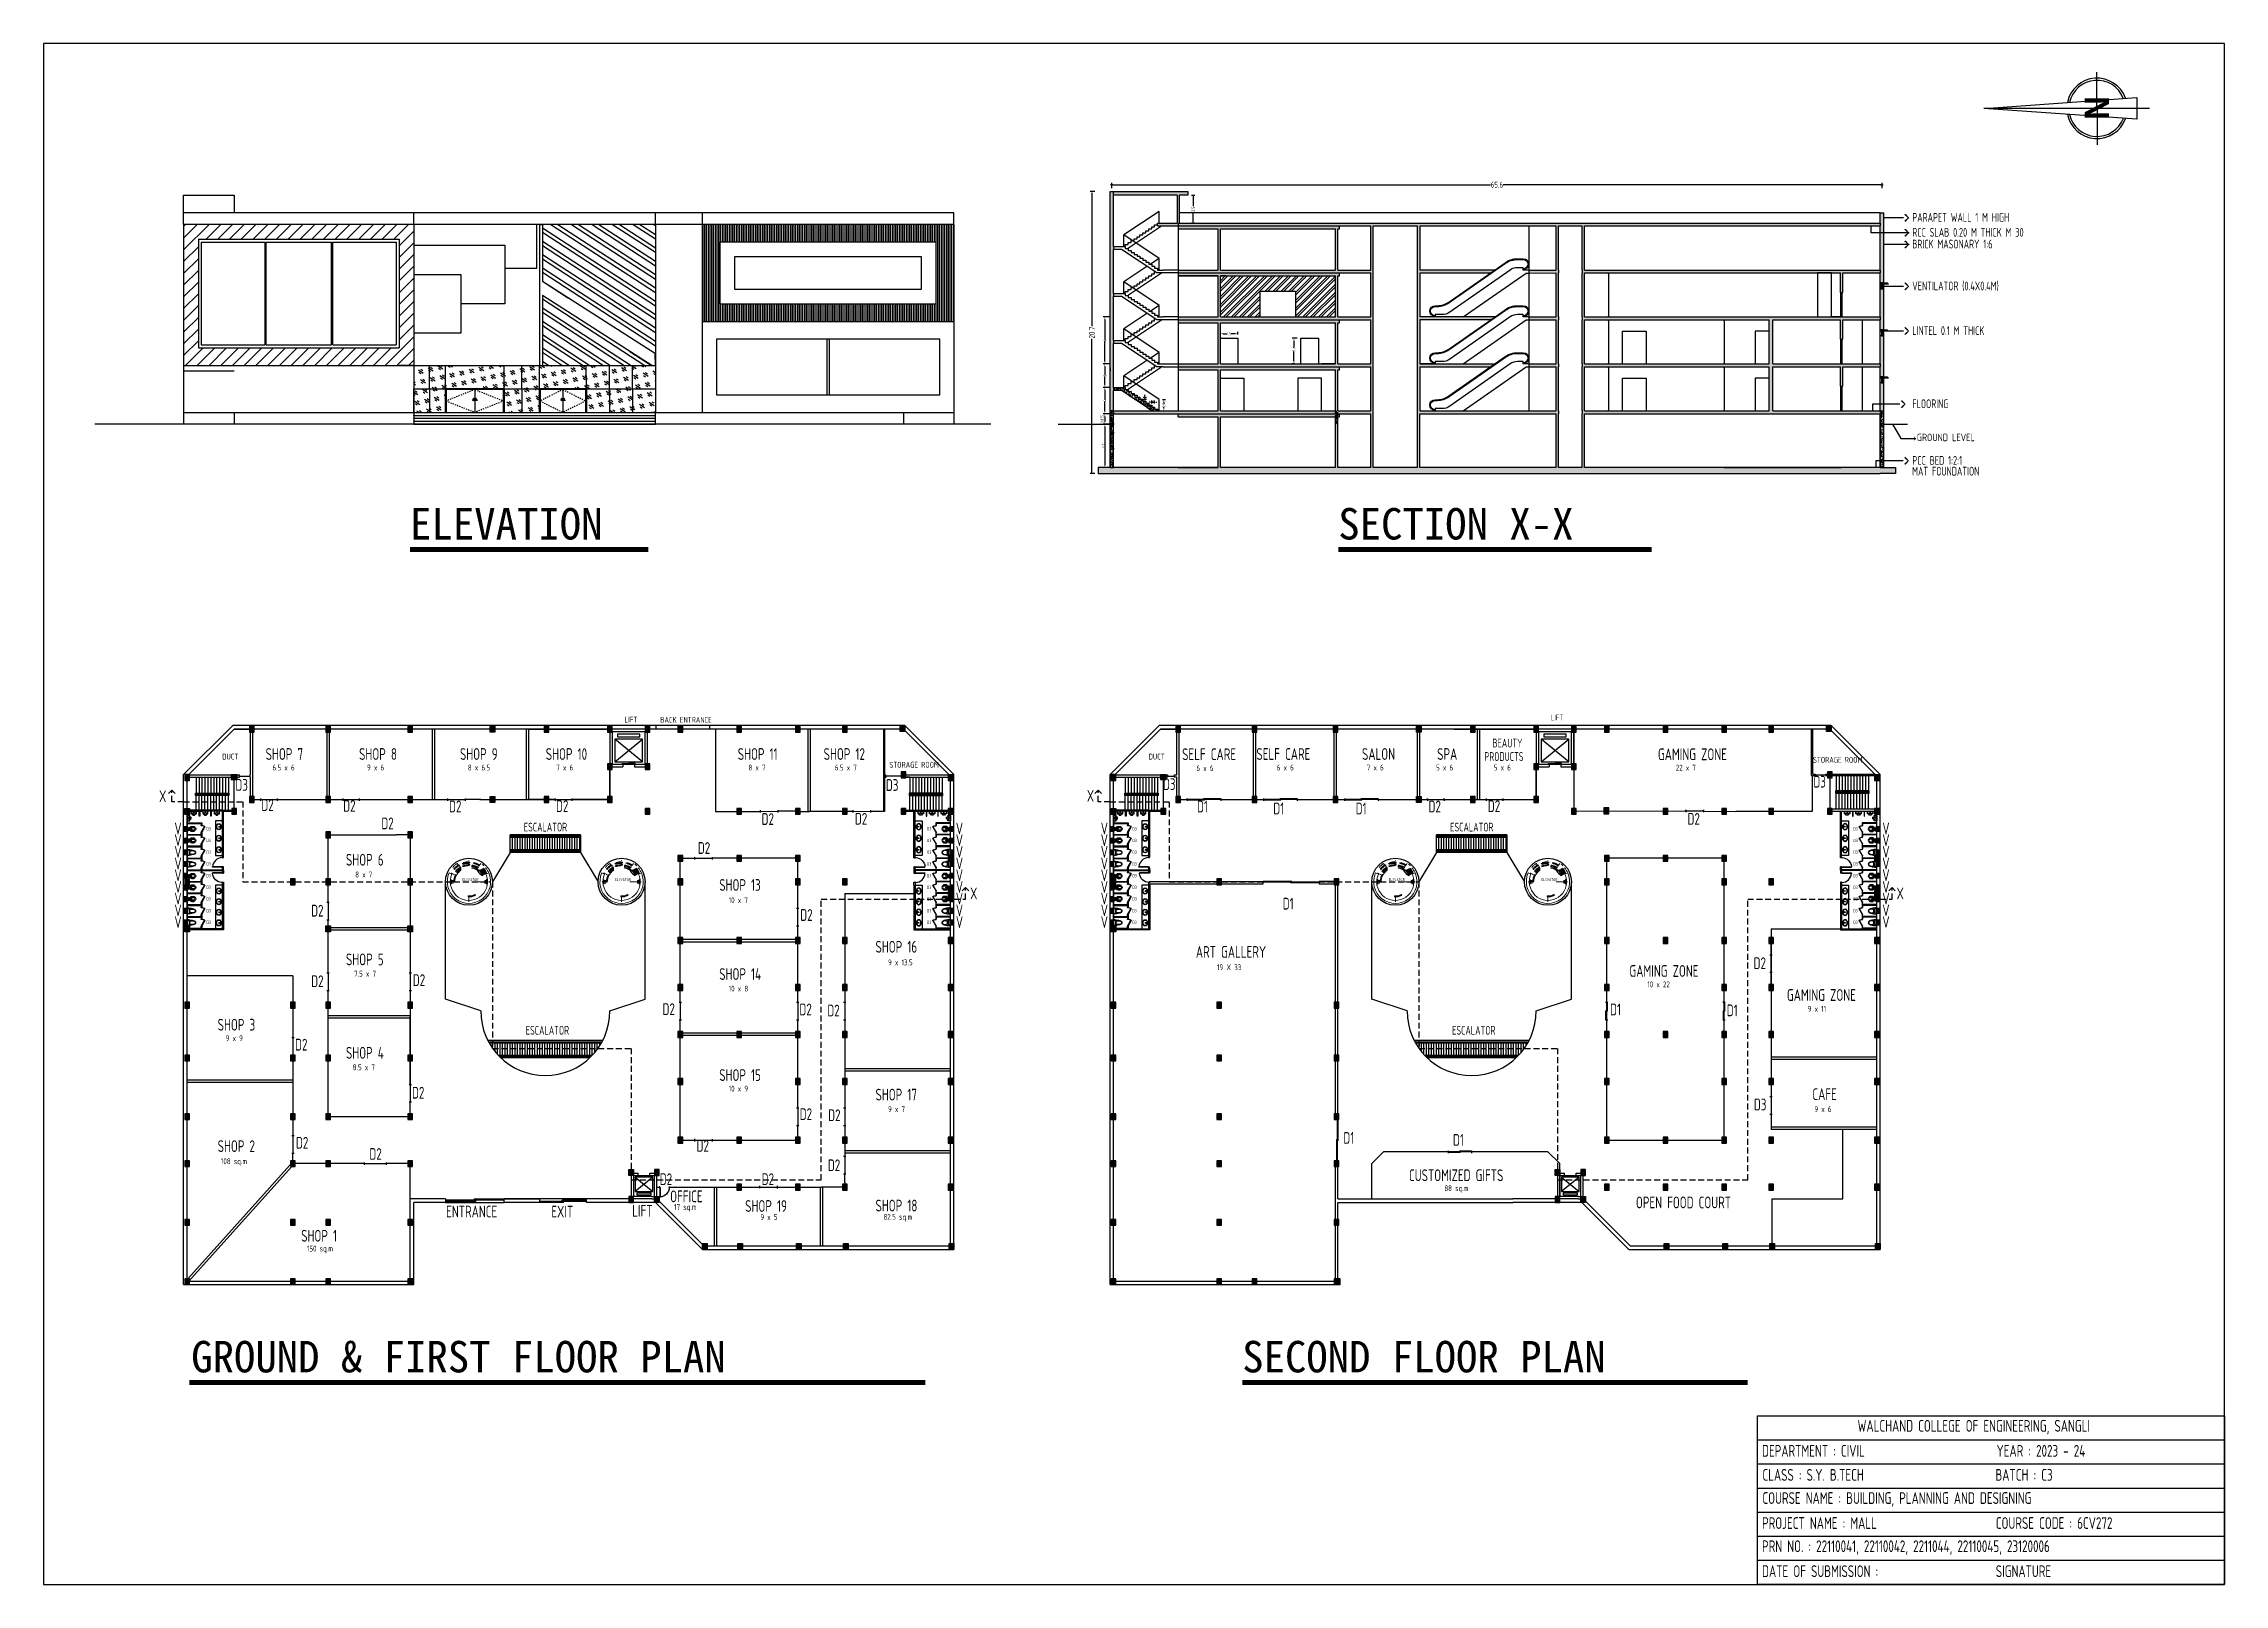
# Model space of a CAD drawing. Header units: millimetres. Extents: x 0 to 371, y 0 to 131.
# Drawn here: x 0 to 185.7, y 0 to 131.2 of the extents above; entities that cross this region are included whole.
import ezdxf
from ezdxf.enums import TextEntityAlignment as Align

# ---------------------------------------------------------------- set-up
doc = ezdxf.new("R2010")
doc.units = ezdxf.units.MM
for name, pattern in [('CENTER', [50.8, 31.75, -6.35, 6.35, -6.35]), ('DASHDOT2', [0.5, 0.25, -0.125, 0, -0.125]), ('DASHED2', [0.375, 0.25, -0.125]), ('DOT_CENTER', [2, 1.25, -0.25, 0.25, -0.25]), ('DOTTED', [3.5, 0.5, -3]), ('HIDDEN', [9.525, 6.35, -3.175])]:
    doc.linetypes.add(name, pattern=pattern)
doc.layers.add('1', color=7, linetype='Continuous', lineweight=0)
for name, color, linetype in [('COL_FILL', 8, 'Continuous'), ('COLUMN', 7, 'Continuous'), ('DOORELEV', 134, 'Continuous'), ('DOORS', 2, 'Continuous'), ('SANITARY', 151, 'Continuous'), ('STAIR', 2, 'Continuous'), ('WALL', 7, 'Continuous'), ('WINDOW', 2, 'Continuous'), ('YQ_DIM', 3, 'Continuous'), ('YQ_IDEN', 3, 'Continuous'), ('YQ_TEXT', 6, 'Continuous'), ('YQ_TITLE', 6, 'Continuous')]:
    doc.layers.add(name, color=color, linetype=linetype)
doc.styles.add('BOLD', font='bold.shx', dxfattribs={"width": 1.5, "oblique": 13.5, "height": 1})
doc.styles.add('YQ_DIM', font='SUPEROS.SHX', dxfattribs={"width": 0.8, "bigfont": 'HZDX.SHX'})
doc.styles.add('YQ_TEXT', font='SUPEROS.SHX', dxfattribs={"width": 0.8, "bigfont": 'HZDX.SHX'})
doc.styles.add('YQ_TITLE', font='')
doc.styles.get('YQ_TITLE').set_extended_font_data('SimHei')
doc.dimstyles.new('yqm0_100', dxfattribs={"dimscale": 0.1, "dimtxt": 3, "dimasz": 1, "dimexe": 1.5, "dimexo": 3, "dimgap": 0.5, "dimtad": 1, "dimdec": 3, "dimdsep": 46, "dimtxsty": 'YQ_DIM', "dimblk": 'YQTICK', "dimcen": 0, "dimclrd": 256, "dimclre": 256, "dimclrt": 7, "dimadec": 1, "dimazin": 2, "dimtfac": 1, "dimtdec": 4, "dimtix": 1, "dimtmove": 2, "dimatfit": 2, "dimfxl": 1, "dimtolj": 1, "dimtzin": 0, "dimarcsym": 0})
pattern_1 = [(50, (-182.44237, -75.74814), (0.36436934, -0.03187817), [0.0381, -0.4191]), (355, (-182.44237, -75.74814), (-0.07048684, 0.3821137), [0.03048, -0.33528117]), (100.45144, (-182.412, -75.7508), (0.2938825, 0.3502355), [0.03238, -0.3561805]), (46.1842, (-182.44237, -75.64654), (0.5421581, -0.08408466), [0.05715, -0.62865]), (96.63556, (-182.3972, -75.65355), (0.4748083, 0.49485225), [0.04857005, -0.5342712]), (351.18415, (-182.44237, -75.64654), (0.4748083, 0.49485225), [0.0457199, -0.5029195]), (21, (-182.39157, -75.67194), (0.30322878, -0.2045304), [0.0381, -0.4191]), (326, (-182.39157, -75.67194), (0.12360406, 0.36837593), [0.03048, -0.33528]), (71.45144, (-182.3663, -75.689), (0.42683284, 0.16384554), [0.03238, -0.35617988]), (37.5, (-182.44237, -75.74814), (0.006177207, 0.16911008), [0, -0.331216, 0, -0.34036, 0, -0.33655]), (7.5, (-182.44237, -75.74814), (0.133639325, 0.20036115), [0, -0.194056, 0, -0.323596, 0, -0.12827]), (327.5, (-182.55565, -75.74814), (0.27118119, -0.01145749), [0, -0.127, 0, -0.39624, 0, -0.52578]), (317.5, (-182.60645, -75.74814), (0.29625836, 0.05085298), [0, -0.1651, 0, -0.263144, 0, -0.37338])]
pattern_2 = [(225, (41.940598, 66.541979), (0.0060765, -0.0060765), [])]
pattern_3 = [(180, (41.94059835, 66.5419787), (0, -0.000171869382), [])]
pattern_4 = [(225, (54.940598, 66.541979), (0.0060765, -0.0060765), [])]
pattern_5 = [(180, (54.94059835, 66.5419787), (0, -0.000171869382), [])]
pattern_6 = [(225, (120.8352825, 66.541979), (0.0060765, -0.0060765), [])]
pattern_7 = [(180, (120.83528252, 66.5419787), (0, -0.000171869382), [])]
pattern_8 = [(225, (133.8352825, 66.541979), (0.0060765, -0.0060765), [])]
pattern_9 = [(180, (133.83528252, 66.5419787), (0, -0.000171869382), [])]

msp = doc.modelspace()

# ---------------------------------------------------------------- texts
at = {"color": 0, "style": 'BOLD'}
msp.add_text('N', height=2.069, rotation=90, dxfattribs=at).set_placement((175.9089, 125.7008), align=Align.CENTER)
at = {"color": 250, "width": 0.8}
for s, height, style, p in [('PARAPET WALL 1 M HIGH', 0.75, 'YQ_TEXT', (159.1493, 116.0112)), ('RCC SLAB 0.20 M THICK M 30', 0.75, 'YQ_TEXT', (159.1493, 114.7404)), ('BRICK MASONARY 1:6', 0.75, 'YQ_TEXT', (159.1493, 113.7404)), ('VENTILATOR (0.4X0.4M)', 0.75, 'YQ_TEXT', (159.1493, 110.1754)), ('LINTEL 0.1 M THICK', 0.75, 'YQ_TEXT', (159.1493, 106.3725)), ('FLOORING', 0.75, 'YQ_TEXT', (159.1493, 100.1452)), ('GROUND LEVEL', 0.636758, 'YQ_DIM', (159.5382, 97.3324)), ('MAT FOUNDATION', 0.75, 'YQ_TEXT', (159.1395, 94.4025)), ('PCC BED 1:2:1', 0.75, 'YQ_TEXT', (159.1493, 95.3202)), ('LIFT', 0.5, 'YQ_TEXT', (49.4754, 73.3799)), ('BACK ENTRANCE', 0.5, 'YQ_TEXT', (52.5139, 73.36)), ('LIFT', 0.5, 'YQ_TEXT', (128.3572, 73.5565)), ('DUCT', 0.5, 'YQ_TEXT', (15.2121, 70.2298)), ('SHOP 7', 1, 'YQ_TEXT', (18.9101, 70.1981)), ('SHOP 8', 1, 'YQ_TEXT', (26.8681, 70.1981)), ('SHOP 9', 1, 'YQ_TEXT', (35.4559, 70.1981)), ('SHOP 10', 1, 'YQ_TEXT', (42.769, 70.1981)), ('SHOP 11', 1, 'YQ_TEXT', (59.1203, 70.1981)), ('SHOP 12', 1, 'YQ_TEXT', (66.4334, 70.1981)), ('DUCT', 0.5, 'YQ_TEXT', (94.1068, 70.2298)), ('SELF CARE', 1, 'YQ_TEXT', (96.9622, 70.1773)), ('SELF CARE', 1, 'YQ_TEXT', (103.2891, 70.1981)), ('SALON', 1, 'YQ_TEXT', (112.2813, 70.1981)), ('SPA', 1, 'YQ_TEXT', (118.6827, 70.1981)), ('PRODUCTS', 0.75, 'YQ_TEXT', (122.7015, 70.1092)), ('BEAUTY', 0.75, 'YQ_TEXT', (123.3899, 71.2558)), ('GAMING ZONE', 1, 'YQ_TEXT', (137.4886, 70.1739)), ('6.5 x 6 ', 0.5, 'YQ_TEXT', (19.494, 69.2976)), ('9 x 6 ', 0.5, 'YQ_TEXT', (27.5469, 69.2976)), ('8 x 6.5 ', 0.5, 'YQ_TEXT', (36.1352, 69.2976)), ('7 x 6 ', 0.5, 'YQ_TEXT', (43.6604, 69.2976)), ('8 x 7 ', 0.5, 'YQ_TEXT', (60.0326, 69.2976)), ('6.5 x 7 ', 0.5, 'YQ_TEXT', (67.3874, 69.2976)), ('STORAGE ROOM', 0.5, 'YQ_TEXT', (72.0286, 69.5326)), ('6 x 6 ', 0.5, 'YQ_TEXT', (98.1803, 69.2466)), ('6 x 6 ', 0.5, 'YQ_TEXT', (105.0237, 69.2976)), ('7 x 6', 0.5, 'YQ_TEXT', (112.6919, 69.2976)), ('5 x 6 ', 0.5, 'YQ_TEXT', (118.5918, 69.2976)), ('5 x 6 ', 0.5, 'YQ_TEXT', (123.5121, 69.2976)), ('22 x 7 ', 0.5, 'YQ_TEXT', (139.009, 69.2832)), ('STORAGE ROOM', 0.5, 'YQ_TEXT', (150.688, 69.9536)), ('D3', 1, 'YQ_DIM', (150.7264, 67.842)), ('X', 1, 'YQ_DIM', (9.8362, 66.6073)), ('D3', 1, 'YQ_DIM', (16.335, 67.57)), ('D3', 1, 'YQ_DIM', (71.7361, 67.5564)), ('X', 1, 'YQ_DIM', (88.8517, 66.6398)), ('D3', 1, 'YQ_DIM', (95.3341, 67.6299)), ('D2', 1, 'YQ_DIM', (18.5479, 65.849)), ('D2', 1, 'YQ_DIM', (25.5167, 65.7757)), ('D2', 1, 'YQ_DIM', (28.7621, 64.2908)), ('D2', 1, 'YQ_DIM', (34.5305, 65.732)), ('D2', 1, 'YQ_DIM', (43.6413, 65.7614)), ('D2', 1, 'YQ_DIM', (61.1494, 64.6616)), ('D2', 1, 'YQ_DIM', (69.0972, 64.6851)), ('D1', 1, 'YQ_DIM', (98.2318, 65.7229)), ('D1', 1, 'YQ_DIM', (104.7283, 65.5556)), ('D1', 1, 'YQ_DIM', (111.744, 65.5556)), ('D2', 1, 'YQ_DIM', (117.9503, 65.728)), ('D2', 1, 'YQ_DIM', (122.9999, 65.76)), ('D2', 1, 'YQ_DIM', (140.0069, 64.6744)), ('V', 1, 'YQ_DIM', (11.1412, 63.8605)), ('V', 1, 'YQ_DIM', (11.1412, 62.8645)), ('D3', 0.27971, 'YQ_DIM', (13.868, 64.1925)), ('D3', 0.27971, 'YQ_DIM', (13.868, 63.1965)), ('ESCALATOR', 0.75, 'YQ_TEXT', (40.8939, 64.1003)), ('D2', 1, 'YQ_DIM', (55.7176, 62.1942)), ('D3', 0.27971, 'YQ_DIM', (75.228, 64.1925)), ('D3', 0.27971, 'YQ_DIM', (75.228, 63.1965)), ('V', 1, 'YQ_DIM', (77.6928, 63.8605)), ('V', 1, 'YQ_DIM', (77.6928, 62.8645)), ('V', 1, 'YQ_DIM', (90.0359, 63.8605)), ('V', 1, 'YQ_DIM', (90.0359, 62.8645)), ('D3', 0.27971, 'YQ_DIM', (92.7227, 64.1925)), ('D3', 0.27971, 'YQ_DIM', (92.7227, 63.1965)), ('ESCALATOR', 0.75, 'YQ_TEXT', (119.7886, 64.1003)), ('D3', 0.27971, 'YQ_DIM', (154.1227, 64.1925)), ('D3', 0.27971, 'YQ_DIM', (154.1227, 63.1965)), ('V', 1, 'YQ_DIM', (156.6018, 63.8605)), ('V', 1, 'YQ_DIM', (156.6018, 62.8645)), ('V', 1, 'YQ_DIM', (11.1412, 61.8685)), ('V', 1, 'YQ_DIM', (11.1412, 60.8725)), ('D3', 0.27971, 'YQ_DIM', (13.868, 62.2005)), ('D3', 0.27971, 'YQ_DIM', (13.868, 61.2045)), ('SHOP 6', 1, 'YQ_TEXT', (25.7501, 61.1924)), ('D3', 0.27971, 'YQ_DIM', (75.228, 62.2005)), ('D3', 0.27971, 'YQ_DIM', (75.228, 61.2045)), ('V', 1, 'YQ_DIM', (77.6928, 61.8685)), ('V', 1, 'YQ_DIM', (77.6928, 60.8725)), ('V', 1, 'YQ_DIM', (90.0359, 61.8685)), ('V', 1, 'YQ_DIM', (90.0359, 60.8725)), ('D3', 0.27971, 'YQ_DIM', (92.7227, 62.2005)), ('D3', 0.27971, 'YQ_DIM', (92.7227, 61.2045)), ('D3', 0.27971, 'YQ_DIM', (154.1227, 62.2005)), ('D3', 0.27971, 'YQ_DIM', (154.1227, 61.2045)), ('V', 1, 'YQ_DIM', (156.6018, 61.8685)), ('V', 1, 'YQ_DIM', (156.6018, 60.8725)), ('V', 1, 'YQ_DIM', (11.1412, 59.8765)), ('V', 1, 'YQ_DIM', (11.1412, 58.8805)), ('D3', 0.27971, 'YQ_DIM', (13.868, 60.2085)), ('D3', 0.27971, 'YQ_DIM', (13.868, 59.2125)), ('8 x 7 ', 0.5, 'YQ_TEXT', (26.5392, 60.1884)), ('ELEVATOR', 0.25, 'YQ_TEXT', (35.6623, 59.8795)), ('ELEVATOR', 0.25, 'YQ_TEXT', (48.6623, 59.8795)), ('SHOP 13', 1, 'YQ_TEXT', (57.5415, 59.0482)), ('D3', 0.27971, 'YQ_DIM', (75.228, 60.2085)), ('D3', 0.27971, 'YQ_DIM', (75.228, 59.2125)), ('V', 1, 'YQ_DIM', (77.6928, 59.8765)), ('V', 1, 'YQ_DIM', (77.6928, 58.8805)), ('V', 1, 'YQ_DIM', (90.0359, 59.8765)), ('V', 1, 'YQ_DIM', (90.0359, 58.8805)), ('D3', 0.27971, 'YQ_DIM', (92.7227, 60.2085)), ('D3', 0.27971, 'YQ_DIM', (92.7227, 59.2125)), ('ELEVATOR', 0.25, 'YQ_TEXT', (114.557, 59.8795)), ('ELEVATOR', 0.25, 'YQ_TEXT', (127.557, 59.8795)), ('D3', 0.27971, 'YQ_DIM', (154.1227, 60.2085)), ('D3', 0.27971, 'YQ_DIM', (154.1227, 59.2125)), ('V', 1, 'YQ_DIM', (156.6018, 59.8765)), ('V', 1, 'YQ_DIM', (156.6018, 58.8805)), ('V', 1, 'YQ_DIM', (11.1412, 57.8845)), ('V', 1, 'YQ_DIM', (11.1412, 56.8885)), ('D3', 0.27971, 'YQ_DIM', (13.868, 58.2214)), ('D2', 1, 'YQ_DIM', (22.7841, 56.8605)), ('10 x 7 ', 0.5, 'YQ_TEXT', (58.3437, 58.0034)), ('D3', 0.27971, 'YQ_DIM', (75.228, 58.2214)), ('V', 1, 'YQ_DIM', (77.6928, 57.8845)), ('V', 1, 'YQ_DIM', (77.6928, 56.8885)), ('X', 1, 'YQ_DIM', (78.9083, 58.333)), ('V', 1, 'YQ_DIM', (90.0359, 57.8845)), ('V', 1, 'YQ_DIM', (90.0359, 56.8885)), ('D3', 0.27971, 'YQ_DIM', (92.7227, 58.2214)), ('D1', 1, 'YQ_DIM', (105.5332, 57.4545)), ('D3', 0.27971, 'YQ_DIM', (154.1227, 58.2214)), ('V', 1, 'YQ_DIM', (156.6018, 57.8845)), ('V', 1, 'YQ_DIM', (156.6018, 56.8885)), ('X', 1, 'YQ_DIM', (157.8119, 58.333)), ('V', 1, 'YQ_DIM', (11.1412, 55.8925)), ('D3', 0.27971, 'YQ_DIM', (13.868, 57.2205)), ('D3', 0.27971, 'YQ_DIM', (13.868, 56.2245)), ('D2', 1, 'YQ_DIM', (64.4429, 56.4941)), ('D3', 0.27971, 'YQ_DIM', (75.228, 57.2205)), ('D3', 0.27971, 'YQ_DIM', (75.228, 56.2245)), ('V', 1, 'YQ_DIM', (77.6928, 55.8925)), ('V', 1, 'YQ_DIM', (90.0359, 55.8925)), ('D3', 0.27971, 'YQ_DIM', (92.7227, 57.2205)), ('D3', 0.27971, 'YQ_DIM', (92.7227, 56.2245)), ('D3', 0.27971, 'YQ_DIM', (154.1227, 57.2205)), ('D3', 0.27971, 'YQ_DIM', (154.1227, 56.2245)), ('V', 1, 'YQ_DIM', (156.6018, 55.8925)), ('SHOP 16', 1, 'YQ_TEXT', (70.851, 53.7846)), ('ART GALLERY', 1, 'YQ_TEXT', (98.1325, 53.3484)), ('SHOP 5', 1, 'YQ_TEXT', (25.7501, 52.7109)), ('7.5 x 7 ', 0.5, 'YQ_TEXT', (26.4461, 51.7487)), ('SHOP 14', 1, 'YQ_TEXT', (57.5415, 51.4641)), ('9 x 13.5 ', 0.5, 'YQ_TEXT', (71.9194, 52.7057)), ('19 X 33 ', 0.5, 'YQ_TEXT', (99.945, 52.2932)), ('GAMING ZONE', 1, 'YQ_TEXT', (135.0623, 51.7262)), ('D2', 1, 'YQ_DIM', (145.6354, 52.3884)), ('D2', 1, 'YQ_DIM', (22.7899, 50.8525)), ('D2', 1, 'YQ_DIM', (31.443, 50.9455)), ('10 x 8 ', 0.5, 'YQ_TEXT', (58.3437, 50.4794)), ('10 x 22 ', 0.5, 'YQ_TEXT', (136.5827, 50.8355)), ('GAMING ZONE', 1, 'YQ_TEXT', (148.4737, 49.6781)), ('D2', 1, 'YQ_DIM', (52.7091, 48.4742)), ('D2', 1, 'YQ_DIM', (64.3722, 48.4507)), ('D2', 1, 'YQ_DIM', (66.7472, 48.3567)), ('D1', 1, 'YQ_DIM', (133.4128, 48.4474)), ('D1', 1, 'YQ_DIM', (143.3513, 48.3714)), ('9 x 11 ', 0.5, 'YQ_TEXT', (150.2447, 48.7544)), ('SHOP 3', 1, 'YQ_TEXT', (14.8251, 47.15)), ('9 x 9 ', 0.5, 'YQ_TEXT', (15.5079, 46.2528)), ('D2', 1, 'YQ_DIM', (21.4178, 45.4514)), ('ESCALATOR', 0.75, 'YQ_TEXT', (41.0611, 46.7998)), ('ESCALATOR', 0.75, 'YQ_TEXT', (119.9558, 46.7998)), ('SHOP 4', 1, 'YQ_TEXT', (25.7501, 44.7559)), ('8.5 x 7 ', 0.5, 'YQ_TEXT', (26.3301, 43.7748)), ('SHOP 15', 1, 'YQ_TEXT', (57.5415, 42.8612)), ('D2', 1, 'YQ_DIM', (31.3733, 41.358)), ('10 x 9 ', 0.5, 'YQ_TEXT', (58.3437, 41.9615)), ('SHOP 17', 1, 'YQ_TEXT', (70.851, 41.1985)), ('D3', 1, 'YQ_DIM', (145.6625, 40.3579)), ('CAFE', 1, 'YQ_TEXT', (150.6406, 41.2334)), ('D2', 1, 'YQ_DIM', (64.3956, 39.5358)), ('D2', 1, 'YQ_DIM', (66.8176, 39.4418)), ('9 x 7 ', 0.5, 'YQ_TEXT', (71.9194, 40.2181)), ('9 x 6 ', 0.5, 'YQ_TEXT', (150.8141, 40.2181)), ('SHOP 2', 1, 'YQ_TEXT', (14.8251, 36.8118)), ('D2', 1, 'YQ_DIM', (21.4914, 37.1001)), ('D2', 1, 'YQ_DIM', (27.7486, 36.147)), ('D2', 1, 'YQ_DIM', (55.6098, 36.8386)), ('D1', 1, 'YQ_DIM', (110.6927, 37.5116)), ('D1', 1, 'YQ_DIM', (120.031, 37.3412)), ('108 sq.m', 0.5, 'YQ_TEXT', (15.1007, 35.7753)), ('D2', 1, 'YQ_DIM', (66.7936, 35.1814)), ('CUSTOMIZED GIFTS', 1, 'YQ_TEXT', (116.2864, 34.3326)), ('D2', 1, 'YQ_DIM', (52.4749, 33.998)), ('OFFICE', 1, 'YQ_TEXT', (53.3602, 32.5348)), ('D2', 1, 'YQ_DIM', (61.1543, 34.0017)), ('88 sq.m', 0.5, 'YQ_TEXT', (119.2994, 33.4775)), ('ENTRANCE', 1, 'YQ_DIM', (34.2803, 31.246)), ('EXIT', 1, 'YQ_DIM', (43.2439, 31.2343)), ('LIFT', 1, 'YQ_DIM', (50.1238, 31.3085)), ('17 sq.m', 0.5, 'YQ_TEXT', (53.6953, 31.8824)), ('SHOP 19', 1, 'YQ_TEXT', (59.7503, 31.715)), ('SHOP 18', 1, 'YQ_TEXT', (70.851, 31.7524)), ('OPEN FOOD COURT', 1, 'YQ_TEXT', (135.614, 32.0176)), ('SHOP 1', 1, 'YQ_TEXT', (21.9385, 29.1775)), ('9 x 5 ', 0.5, 'YQ_TEXT', (61.0474, 31.0277)), ('82.5 sq.m', 0.5, 'YQ_TEXT', (71.535, 31.0426)), ('150 sq.m', 0.5, 'YQ_TEXT', (22.4237, 28.3404)), ('WALCHAND COLLEGE OF ENGINEERING, SANGLI', 1, 'YQ_DIM', (154.4855, 12.9981)), ('DEPARTMENT : CIVIL', 1, 'YQ_DIM', (146.3566, 10.8712)), ('YEAR : 2023 - 24', 1, 'YQ_DIM', (166.3239, 10.8712)), ('CLASS : S.Y. B.TECH', 1, 'YQ_DIM', (146.3874, 8.8212)), ('BATCH : C3', 1, 'YQ_DIM', (166.2316, 8.8212)), ('COURSE NAME : BUILDING, PLANNING AND DESIGNING', 1, 'YQ_DIM', (146.3874, 6.8481)), ('PROJECT NAME : MALL', 1, 'YQ_DIM', (146.3566, 4.7212)), ('COURSE CODE : 6CV272', 1, 'YQ_DIM', (166.2624, 4.7212)), ('PRN NO. : 22110041, 22110042, 2211044, 22110045, 23120006', 1, 'YQ_DIM', (146.3566, 2.7481)), ('DATE OF SUBMISSION : ', 1, 'YQ_DIM', (146.3566, 0.6212)), ('SIGNATURE', 1, 'YQ_DIM', (166.2624, 0.6212))]:
    msp.add_text(s, height=height, dxfattribs=dict(at, style=style)).set_placement(p)
at = {"layer": 'YQ_TITLE', "style": 'YQ_TITLE'}
for s, height, p in [('ELEVATION', 2.67701, (31.21, 88.9611)), ('SECTION X-X ', 2.677014, (110.2612, 88.9611)), ('GROUND & FIRST FLOOR PLAN', 2.677014, (12.5707, 18.0498)), ('SECOND FLOOR PLAN', 2.677014, (102.0784, 18.0498))]:
    msp.add_text(s, height=height, dxfattribs=at).set_placement(p)

# ---------------------------------------------------------------- blocks, each defined once
blk = doc.blocks.new('yq_matong_01')
for p, q in [((0, 201), (0, -201)), ((20, 221), (139, 221)), ((216, 91), (238, 91)), ((216, 61), (238, 61)), ((223, 61), (223, -61)), ((238, 104), (238, -104)), ((252, 138), (252, 114)), ((20, -221), (139, -221)), ((97, -221), (97, -226)), ((97, -226), (132, -226)), ((132, -221), (132, -226)), ((216, -61), (238, -61)), ((216, -91), (238, -91)), ((252, -114), (252, -138))]:
    blk.add_line(p, q)
for centre, radius, start, end in [((55, 202), 54.8, 117.32201, 181.89921), ((20, 201), 20, 90, 180), ((64, -1165), 1417, 71.40679, 91.38565), ((139, 201), 20, 2.30634, 90), ((217, 161), 83.2, 95.49628, 139.93242), ((-4840, 0), 5003, 357.69366, 2.30634), ((216, 76), 15, 90, 270), ((357, -47), 193, 123.27785, 128.13838), ((407, -123), 283, 105.20877, 123.27785), ((407, -123), 303, 105.20877, 120.56985), ((439, -242), 427, 74.79123, 105.20877), ((439, -242), 407, 74.79123, 105.20877), ((471, -123), 283, 56.72215, 74.79123), ((471, -123), 303, 56.72215, 74.79123), ((521, -47), 193, 32.25649, 56.72215), ((521, -47), 213, 32.25649, 56.72215), ((596, 0), 104, 360, 32.25649), ((596, 0), 124, 360, 32.25649), ((51, -204), 51.4, 175.68696, 245.09182), ((20, -201), 20, 180, 270), ((64, 1165), 1417, 268.61435, 271.20362), ((157, -247), 63.1, 159.68336, 188.49388), ((114, -226), 37, 237.52867, 304.27722), ((72, -247), 63.1, 352.09441, 20.31664), ((64, 1165), 1417, 272.89667, 288.59321), ((139, -201), 20, 270, 357.69366), ((217, -161), 83.2, 220.06758, 264.50372), ((216, -76), 15, 90, 270), ((357, 47), 193, 231.86162, 236.72215), ((407, 123), 283, 236.72215, 254.79123), ((407, 123), 303, 239.43015, 254.79123), ((439, 242), 427, 254.79123, 285.20877), ((439, 242), 407, 254.79123, 285.20877), ((471, 123), 283, 285.20877, 303.27785), ((471, 123), 303, 285.20877, 303.27785), ((521, 47), 193, 303.27785, 327.74351), ((521, 47), 213, 303.27785, 327.74351), ((596, 0), 104, 327.74351, 360), ((596, 0), 124, 327.74351, 360)]:
    blk.add_arc(centre, radius, start, end)
blk = doc.blocks.new('yq_ctool_01')
blk.add_lwpolyline([(516, 177, 0.0873957), (30, 251, 0.2894729), (0, 201), (0, -201, 0.3124462), (30, -251, 0.0112983), (94, -251, 0.0224449), (94, -257, 0.2997697), (135, -256, 0.0258196), (135, -250, 0.0685964), (516, -177, 0.021224), (551, -169, 0.079005), (638, -130, 0.1071589), (701, -66, 0.1416823), (720, 0, 0.1416823), (701, 66, 0.1071589), (638, 130, 0.079005), (551, 169, 0.021224)], format="xyb", close=True)
blk.add_blockref('yq_matong_01', (0, 0))
blk = doc.blocks.new('WD_LD2')
for p, q in [((-0.5, 0.5), (0.5, 0.5)), ((-0.5, 0.1), (0.014, 0.1)), ((0.014, -0.2), (0.014, 0.1)), ((-0.5, -0.2), (0.5, -0.2)), ((-0.014, -0.5), (-0.014, -0.2)), ((-0.014, -0.5), (0.5, -0.5))]:
    blk.add_line(p, q)
blk = doc.blocks.new('yq_wcdoor_01')
for p, q in [((-0.43, 0.03), (-0.5, 0.03)), ((-0.45, 0), (-0.43, 0)), ((-0.45, -0.03), (-0.45, 0)), ((-0.43, 0), (-0.43, 0.03)), ((0.43, 0), (0.43, 0.03)), ((0.43, 0.03), (0.5, 0.03)), ((0.43, 0), (0.45, 0)), ((0.45, -0.03), (0.45, 0)), ((-0.45, -0.03), (-0.5, -0.03)), ((-0.43, 0), (-0.45, -0.03)), ((0.33, -0.48), (-0.45, -0.03)), ((-0.43, 0), (0.34, -0.45)), ((0.33, -0.48), (0.34, -0.45)), ((0.5, -0.03), (0.45, -0.03))]:
    blk.add_line(p, q)
blk.add_lwpolyline([(0.34, -0.45, 0.121959), (0.45, -0.03)], format="xyb")
blk = doc.blocks.new('DR_D01')
for p, q in [((-0.5, 0.03), (-0.42, 0.03)), ((-0.5, 0.03), (-0.5, -0.03)), ((-0.45, 0.93), (-0.42, 0.93)), ((-0.45, 0.03), (-0.45, 0.93)), ((-0.45, 0.03), (-0.45, 0)), ((-0.45, 0), (-0.43, 0)), ((-0.43, 0), (-0.43, -0.03)), ((-0.42, 0.03), (-0.42, 0.93)), ((0.44, 0), (0.44, -0.03)), ((0.45, 0), (0.44, 0)), ((0.45, 0.03), (0.45, 0)), ((0.5, 0.03), (0.45, 0.03)), ((0.5, -0.03), (0.5, 0.03)), ((-0.43, -0.03), (-0.5, -0.03)), ((0.44, -0.03), (0.5, -0.03))]:
    blk.add_line(p, q)
blk.add_arc((-0.46, 0.02), 0.91, 0.5915, 87.4664)
blk = doc.blocks.new('ydhde1')
at = {"color": 1, "linetype": 'CENTER', "ltscale": 20}
for p, q in [((36, 0), (-119, 0)), ((31, 108), (-33, 108)), ((0, 138), (0, -43))]:
    blk.add_line(p, q, dxfattribs=at)
for p, q in [((0, 10), (-109, 7)), ((-5, 119), (-9, 102)), ((-2, 105), (-2, 97)), ((2, 105), (2, 97)), ((5, 119), (9, 102)), ((-1, -10), (-109, -5))]:
    blk.add_line(p, q)
blk.add_lwpolyline([(-5, 119, -0.8496442), (5, 119), (9, 102, -1.2652333), (-9, 102)], format="xyb", close=True)
blk.add_lwpolyline([(-1, 106), (1, 106), (1, 97), (-1, 97)], close=True)
blk.add_circle((0, 108), 22)
for centre, radius, start, end in [((-109, 1), 6, 90, 270), ((-109, 1), 6, 90, 270), ((0, 0), 30, 197.07817, 162.37818), ((0, 108), 22, 0, 180), ((0, 108), 22, 0, 180), ((0, 108), 22, 180, 270), ((0, 108), 22, 180, 270), ((0, 0), 12, 233.96904, 125.44074), ((0, 118), 5, 9.28475, 170.69555), ((0, 105), 2.42, 0, 180), ((0, 97), 2.42, 180, 0), ((0, 0), 10, 264.79984, 90), ((0, 108), 22, 270, 0), ((0, 108), 22, 270, 0)]:
    blk.add_arc(centre, radius, start, end)
blk = doc.blocks.new('yq_arrow2')
at = {"linetype": 'ByBlock'}
for points in [[(-0.86, 0.67), (-0.6, 0.85), (-0.24, 0), (0, 0)], [(-0.86, -0.67), (-0.6, -0.85), (-0.24, 0), (0, 0)]]:
    blk.add_solid(points, dxfattribs=at)
blk = doc.blocks.new('WD_2TLP')
for p, q in [((-0.5, 0.3), (0.014, 0.3)), ((-0.5, 0), (0.5, 0)), ((-0.014, -0.3), (-0.014, 0)), ((0.014, 0), (0.014, 0.3)), ((-0.014, -0.3), (0.5, -0.3))]:
    blk.add_line(p, q)
blk = doc.blocks.new('yq_urinal_01')
blk.add_lwpolyline([(325, -67), (247, -119), (202, -154, 0.4647906), (204, -185), (210, -185, -0.4142136), (220, -195), (220, -215, -0.4142136), (210, -225), (0, -225), (0, 225), (210, 225, -0.4142136), (220, 215), (220, 195, -0.4142136), (210, 185), (204, 185, 0.4647906), (202, 154), (247, 119), (325, 67, -0.2530677), (330, 59), (330, 0), (330, -59)], format="xyb", close=True)
for points in [[(0, 10), (59, 10)], [(45, 0), (103, 0)], [(74, -22), (74, 22)], [(89, 10), (110, 10)], [(110, -10), (110, 10)], [(110, 4), (117, 4)], [(117, 10), (121, 10)], [(117, 4), (117, 10)], [(121, -10), (121, 10)], [(150, -165), (150, 165)], [(170, 185), (204, 185)], [(0, -10), (59, -10)], [(89, -10), (110, -10)], [(110, -4), (117, -4)], [(117, -4), (117, -10)], [(117, -10), (121, -10)], [(170, -185), (204, -185)]]:
    blk.add_lwpolyline(points)
for points in [[(170, 185, 0.4142136), (150, 165, 0.4142136)], [(150, -126), (263, -62), (302, -55, 0.3573825), (310, -45), (310, 0), (310, 45, 0.3573825), (302, 55), (263, 62), (150, 126)], [(150, -25, 0.6235673), (150, 25, 0.6235673)], [(150, -13, 0.4339783), (150, 13, 0.4339783)], [(150, -165, 0.4142136), (170, -185, 0.4142136)]]:
    blk.add_lwpolyline(points, format="xyb")
for radius in [18.3, 7.07]:
    blk.add_circle((74, 0), radius)
blk = doc.blocks.new('yq_sink_01')
for p, q in [((183, 24), (20, 24)), ((20, 24), (20, -24)), ((183, 24), (183, -24)), ((183, -24), (20, -24))]:
    blk.add_line(p, q)
at = {"linetype": 'DASHDOT2'}
for p, q in [((131, 97), (26, 97)), ((69, 24), (69, 158)), ((236, 48), (236, -48)), ((278, 0), (26, 0)), ((131, -97), (26, -97)), ((69, -24), (69, -158))]:
    blk.add_line(p, q, dxfattribs=at)
for centre, radius in [((69, 95), 33.5), ((69, 95), 23.9), ((236, 1), 23.9), ((69, -95), 33.5), ((69, -95), 23.9)]:
    blk.add_circle(centre, radius)
for centre, radius, start, end in [((366, 1), 326, 167.86118, 192.49263), ((312, 19), 269, 140.95411, 156.02098), ((366, 1), 296, 168.09162, 192.40027), ((312, 19), 239, 140.95411, 155.66772), ((277, 47), 224, 117.05223, 140.95411), ((277, 47), 195, 117.05223, 140.95411), ((255, 91), 176, 62.94777, 117.05223), ((255, 91), 146, 62.94777, 117.05223), ((233, 47), 195, 39.04589, 62.94777), ((233, 47), 224, 39.04589, 62.94777), ((199, 19), 239, 18.57097, 39.04589), ((199, 19), 269, 18.57097, 39.04589), ((145, 1), 296, 0, 18.57097), ((145, 1), 296, 341.42903, 360), ((145, 1), 326, 360, 18.57097), ((145, 1), 326, 341.42903, 360), ((312, -17), 269, 204.55072, 219.04589), ((312, -17), 239, 204.73595, 219.04589), ((277, -45), 224, 219.04589, 242.94777), ((277, -45), 195, 219.04589, 242.94777), ((255, -88), 176, 242.94777, 297.05223), ((255, -88), 146, 242.94777, 297.05223), ((233, -45), 195, 297.05223, 320.95411), ((233, -45), 224, 297.05223, 320.95411), ((199, -17), 239, 320.95411, 341.42903), ((199, -17), 269, 320.95411, 341.42903)]:
    blk.add_arc(centre, radius, start, end)
blk = doc.blocks.new('squat-02')
at = {"linetype": 'Continuous'}
for p, q in [((45, 16), (41, 13)), ((41, 13), (41, -11)), ((48, 16), (45, 16)), ((48, -15), (48, 16)), ((74, 11), (48, 11)), ((185, 11), (111, 11)), ((45, -15), (41, -11)), ((48, -15), (45, -15)), ((74, -10), (48, -10)), ((86, -24), (81, -115)), ((100, -24), (105, -115)), ((185, -10), (111, -10))]:
    blk.add_line(p, q, dxfattribs=at)
for p, q in [((48, 11), (43, 11)), ((65, 119), (65, 165)), ((119, 119), (119, 165)), ((352, -44), (352, 45)), ((48, -10), (43, -10)), ((394, -1), (310, -1))]:
    blk.add_line(p, q)
for points in [[(60, 135), (60, 149), (0, 149), (0, 135)], [(100, 25), (100, 119), (84, 119), (84, 25)], [(202, -39), (202, 40), (185, 40), (185, -39)]]:
    blk.add_lwpolyline(points, close=True, dxfattribs=at)
for points in [[(124, 124), (124, 160, 0.4142136), (119, 165), (65, 165, 0.4142136), (60, 160), (60, 124, 0.4142136), (65, 119), (119, 119, 0.4142136)], [(595, -212, -0.060317), (658, -138, 0.2379374), (728, 1, 0.2379374), (657, 140, -0.0603171), (595, 214, 0.2523961), (591, 216), (321, 216, 0.2504898), (317, 214, -0.1740852), (206, 131, 0.3309967), (202, 126), (202, -125, 0.3309967), (206, -130, -0.1740852), (317, -212, 0.3097895), (322, -214), (591, -214)], [(552, 119), (323, 119, 0.4142387), (258, 54), (258, -52, 0.4142555), (323, -117), (558, -117, 0.9998854)]]:
    blk.add_lwpolyline(points, format="xyb", close=True, dxfattribs=at)
for points in [[(106, 18), (106, 25), (80, 25), (80, 18)], [(106, -16), (106, -24), (80, -24), (80, -17)]]:
    blk.add_lwpolyline(points, dxfattribs=at)
for points in [[(398, 203), (398, 132, -0.4142136), (393, 127), (393, 127, -0.4142136), (388, 132), (388, 203, -0.4142136), (393, 208), (393, 208, -0.4142136)], [(388, 203, -0.4142136), (393, 208), (393, 208, -0.4142136), (398, 203), (398, 132, -0.4142136), (393, 127), (393, 127, -0.4142136), (388, 132)], [(418, 203), (418, 132, -0.4142136), (413, 127), (413, 127, -0.4142136), (408, 132), (408, 203, -0.4142136), (413, 208), (413, 208, -0.4142136)], [(438, 203), (438, 132, -0.4142136), (433, 127), (433, 127, -0.4142136), (428, 132), (428, 203, -0.4142136), (433, 208), (433, 208, -0.4142136)], [(458, 203), (458, 132, -0.4142136), (453, 127), (453, 127, -0.4142136), (448, 132), (448, 203, -0.4142136), (453, 208), (453, 208, -0.4142136)], [(478, 203), (478, 132, -0.4142136), (473, 127), (473, 127, -0.4142136), (468, 132), (468, 203, -0.4142136), (473, 208), (473, 208, -0.4142136)], [(498, 203), (498, 132, -0.4142136), (493, 127), (493, 127, -0.4142136), (488, 132), (488, 203, -0.4142136), (493, 208), (493, 208, -0.4142136)], [(518, 203), (518, 132, -0.4142136), (513, 127), (513, 127, -0.4142136), (508, 132), (508, 203, -0.4142136), (513, 208), (513, 208, -0.4142136)], [(538, 203), (538, 132, -0.4142136), (533, 127), (533, 127, -0.4142136), (528, 132), (528, 203, -0.4142136), (533, 208), (533, 208, -0.4142136)], [(558, 203), (558, 132, -0.4142136), (553, 127), (553, 127, -0.4142136), (548, 132), (548, 203, -0.4142136), (553, 208), (553, 208, -0.4142136)], [(578, 203), (578, 132, -0.4142136), (573, 127), (573, 127, -0.4142136), (568, 132), (568, 203, -0.4142136), (573, 208), (573, 208, -0.4142136)], [(398, -201), (398, -130, 0.4142136), (393, -125), (393, -125, 0.4142136), (388, -130), (388, -201, 0.4142136), (393, -206), (393, -206, 0.4142136)], [(418, -201), (418, -130, 0.4142136), (413, -125), (413, -125, 0.4142136), (408, -130), (408, -201, 0.4142136), (413, -206), (413, -206, 0.4142136)], [(438, -201), (438, -130, 0.4142136), (433, -125), (433, -125, 0.4142136), (428, -130), (428, -201, 0.4142136), (433, -206), (433, -206, 0.4142136)], [(458, -201), (458, -130, 0.4142136), (453, -125), (453, -125, 0.4142136), (448, -130), (448, -201, 0.4142136), (453, -206), (453, -206, 0.4142136)], [(478, -201), (478, -130, 0.4142136), (473, -125), (473, -125, 0.4142136), (468, -130), (468, -201, 0.4142136), (473, -206), (473, -206, 0.4142136)], [(498, -201), (498, -130, 0.4142136), (493, -125), (493, -125, 0.4142136), (488, -130), (488, -201, 0.4142136), (493, -206), (493, -206, 0.4142136)], [(518, -201), (518, -130, 0.4142136), (513, -125), (513, -125, 0.4142136), (508, -130), (508, -201, 0.4142136), (513, -206), (513, -206, 0.4142136)], [(538, -201), (538, -130, 0.4142136), (533, -125), (533, -125, 0.4142136), (528, -130), (528, -201, 0.4142136), (533, -206), (533, -206, 0.4142136)], [(558, -201), (558, -130, 0.4142136), (553, -125), (553, -125, 0.4142136), (548, -130), (548, -201, 0.4142136), (553, -206), (553, -206, 0.4142136)], [(578, -201), (578, -130, 0.4142136), (573, -125), (573, -125, 0.4142136), (568, -130), (568, -201, 0.4142136), (573, -206), (573, -206, 0.4142136)]]:
    blk.add_lwpolyline(points, format="xyb", close=True)
blk.add_circle((93, 1), 21.5, dxfattribs=at)
blk.add_circle((352, -1), 33.1)
for centre, start, end in [((62, 1), 151.04777, 209.01782), ((62, 21), 200.62006, 209.01782), ((62, -20), 151.04777, 159.44553)]:
    blk.add_arc(centre, 21.1, start, end)
blk.add_arc((93, -114), 12.3, 183.52457, 356.54101, dxfattribs=at)
blk = doc.blocks.new('yq_matong_06')
blk.add_lwpolyline([(202, 39), (185, 39), (185, 10), (111, 10, 0.1016216), (106, 17), (106, 24), (100, 24), (100, 119), (119, 119, 0.4142136), (124, 124), (124, 159, 0.4142136), (119, 164), (65, 164, 0.4142136), (60, 159), (60, 148), (0, 148), (0, 135), (60, 135), (60, 124, 0.4142136), (65, 119), (84, 119), (84, 24), (80, 24), (80, 17, 0.1100937), (74, 10), (48, 10), (48, 15), (45, 15), (41, 12), (41, -12), (45, -15), (48, -15), (48, -10), (74, -10, 0.1100937), (80, -17), (80, -24), (86, -24), (81, -115, 0.9408412), (105, -115), (100, -24), (106, -24), (106, -17, 0.1016216), (111, -10), (185, -10), (185, -39), (202, -39), (202, -126, 0.3309967), (206, -130, -0.1740852), (317, -213, 0.3097895), (322, -215), (591, -215, 0.252404), (595, -212, -0.060317), (658, -139, 0.2379374), (728, 0, 0.2379374), (657, 140, -0.0603171), (595, 213, 0.2523961), (591, 215), (321, 215, 0.2504898), (317, 213, -0.1740852), (206, 131, 0.3309967), (202, 126)], format="xyb", close=True)
blk.add_blockref('squat-02', (0, -1))
blk = doc.blocks.new('yq_ctool_06')
blk.add_lwpolyline([(202, 39), (185, 39), (185, 10), (111, 10, 0.1016216), (106, 17), (106, 24), (100, 24), (100, 119), (119, 119, 0.4142136), (124, 124), (124, 159, 0.4142136), (119, 164), (65, 164, 0.4142136), (60, 159), (60, 148), (0, 148), (0, 135), (60, 135), (60, 124, 0.4142136), (65, 119), (84, 119), (84, 24), (80, 24), (80, 17, 0.1100937), (74, 10), (48, 10), (48, 15), (45, 15), (41, 12), (41, -12), (45, -15), (48, -15), (48, -10), (74, -10, 0.1100937), (80, -17), (80, -24), (86, -24), (81, -115, 0.9408412), (105, -115), (100, -24), (106, -24), (106, -17, 0.1016216), (111, -10), (185, -10), (185, -39), (202, -39), (202, -126, 0.3309967), (206, -130, -0.1740852), (317, -213, 0.3097895), (322, -215), (591, -215, 0.252404), (595, -212, -0.060317), (658, -139, 0.2379374), (728, 0, 0.2379374), (657, 140, -0.0603171), (595, 213, 0.2523961), (591, 215), (321, 215, 0.2504898), (317, 213, -0.1740852), (206, 131, 0.3309967), (202, 126)], format="xyb", close=True)
blk.add_blockref('yq_matong_06', (0, 0))
blk = doc.blocks.new('*D49')
at = {"layer": 'Defpoints', "color": 0, "transparency": 16777216}
for p in [(95, 100.89), (95, 99.91), (95.41, 99.91)]:
    blk.add_point(p, dxfattribs=at)
at = {"layer": 'YQ_DIM', "lineweight": -2, "transparency": 16777216}
for p, q in [((95.3, 100.89), (95.56, 100.89)), ((95.41, 100.64), (95.41, 100.56)), ((95.3, 99.91), (95.56, 99.91)), ((95.41, 100.16), (95.41, 100.23))]:
    blk.add_line(p, q, dxfattribs=at)
at = {"layer": 'YQ_DIM', "transparency": 16777216}
for points in [[(95.37, 100.64), (95.45, 100.64), (95.41, 100.89)], [(95.37, 100.16), (95.45, 100.16), (95.41, 99.91)]]:
    blk.add_solid(points, dxfattribs=at)
at = {"layer": 'YQ_DIM', "color": 250, "transparency": 16777216, "insert": (95.41, 100.4), "char_height": 0.25, "attachment_point": 5, "rotation": 90, "style": 'YQ_DIM'}
blk.add_mtext('\\A1;0.9', dxfattribs=at)
blk = doc.blocks.new('*D42')
at = {"layer": 'Defpoints', "color": 0, "transparency": 16777216}
for p in [(90.38, 101.91), (90.82, 101.91), (90.82, 99.66)]:
    blk.add_point(p, dxfattribs=at)
at = {"layer": 'YQ_DIM', "lineweight": -2, "transparency": 16777216}
for p, q in [((90.52, 101.91), (90.23, 101.91)), ((90.38, 101.66), (90.38, 100.84)), ((90.38, 99.91), (90.38, 100.72)), ((90.52, 99.66), (90.23, 99.66))]:
    blk.add_line(p, q, dxfattribs=at)
at = {"layer": 'YQ_DIM', "transparency": 16777216}
for points in [[(90.34, 101.66), (90.43, 101.66), (90.38, 101.91)], [(90.34, 99.91), (90.43, 99.91), (90.38, 99.66)]]:
    blk.add_solid(points, dxfattribs=at)
at = {"layer": 'YQ_DIM', "color": 250, "transparency": 16777216, "insert": (90.38, 100.78), "char_height": 0.25, "attachment_point": 5, "rotation": 90, "style": 'YQ_DIM'}
blk.add_mtext('\\A1;4', dxfattribs=at)
blk = doc.blocks.new('*D43')
at = {"layer": 'Defpoints', "color": 0, "transparency": 16777216}
for p in [(90.38, 98.78), (91.12, 99.66), (91.12, 98.78)]:
    blk.add_point(p, dxfattribs=at)
at = {"layer": 'YQ_DIM', "lineweight": -2, "transparency": 16777216}
for p, q in [((90.82, 99.66), (90.23, 99.66)), ((90.82, 98.78), (90.23, 98.78)), ((90.38, 99.41), (90.38, 99.03))]:
    blk.add_line(p, q, dxfattribs=at)
at = {"layer": 'YQ_DIM', "transparency": 16777216}
for points in [[(90.34, 99.41), (90.43, 99.41), (90.38, 99.66)], [(90.34, 99.03), (90.43, 99.03), (90.38, 98.78)]]:
    blk.add_solid(points, dxfattribs=at)
at = {"layer": 'YQ_DIM', "color": 250, "transparency": 16777216, "insert": (90.15, 99.22), "char_height": 0.25, "attachment_point": 5, "rotation": 90, "style": 'YQ_DIM'}
blk.add_mtext('\\A1;0.875', dxfattribs=at)
blk = doc.blocks.new('*D50')
at = {"layer": 'Defpoints', "color": 0, "transparency": 16777216}
for p in [(91.12, 98.78), (90.38, 95.08), (91.12, 95.08)]:
    blk.add_point(p, dxfattribs=at)
at = {"layer": 'YQ_DIM', "lineweight": -2, "transparency": 16777216}
for p, q in [((90.82, 98.78), (90.23, 98.78)), ((90.38, 98.53), (90.38, 95.33)), ((90.82, 95.08), (90.23, 95.08))]:
    blk.add_line(p, q, dxfattribs=at)
at = {"layer": 'YQ_DIM', "transparency": 16777216}
for points in [[(90.34, 98.53), (90.43, 98.53), (90.38, 98.78)], [(90.34, 95.33), (90.43, 95.33), (90.38, 95.08)]]:
    blk.add_solid(points, dxfattribs=at)
at = {"layer": 'YQ_DIM', "color": 250, "transparency": 16777216, "insert": (90.26, 96.93), "char_height": 0.25, "attachment_point": 5, "rotation": 90, "style": 'YQ_DIM'}
blk.add_mtext('\\A1;3.7', dxfattribs=at)
blk = doc.blocks.new('*D44')
at = {"layer": 'Defpoints', "color": 0, "transparency": 16777216}
for p in [(90.38, 103.91), (91.12, 103.91), (91.12, 101.91)]:
    blk.add_point(p, dxfattribs=at)
at = {"layer": 'YQ_DIM', "lineweight": -2, "transparency": 16777216}
for p, q in [((90.82, 103.91), (90.23, 103.91)), ((90.38, 103.66), (90.38, 102.96)), ((90.38, 102.16), (90.38, 102.85)), ((90.82, 101.91), (90.23, 101.91))]:
    blk.add_line(p, q, dxfattribs=at)
at = {"layer": 'YQ_DIM', "transparency": 16777216}
for points in [[(90.34, 103.66), (90.43, 103.66), (90.38, 103.91)], [(90.34, 102.16), (90.43, 102.16), (90.38, 101.91)]]:
    blk.add_solid(points, dxfattribs=at)
at = {"layer": 'YQ_DIM', "color": 250, "transparency": 16777216, "insert": (90.38, 102.91), "char_height": 0.25, "attachment_point": 5, "rotation": 90, "style": 'YQ_DIM'}
blk.add_mtext('\\A1;2', dxfattribs=at)
blk = doc.blocks.new('*D45')
at = {"layer": 'Defpoints', "color": 0, "transparency": 16777216}
for p in [(90.38, 107.91), (91.12, 107.91), (91.12, 103.91)]:
    blk.add_point(p, dxfattribs=at)
at = {"layer": 'YQ_DIM', "lineweight": -2, "transparency": 16777216}
for p, q in [((90.82, 107.91), (90.23, 107.91)), ((90.38, 107.66), (90.38, 105.96)), ((90.38, 104.16), (90.38, 105.85)), ((90.82, 103.91), (90.23, 103.91))]:
    blk.add_line(p, q, dxfattribs=at)
at = {"layer": 'YQ_DIM', "transparency": 16777216}
for points in [[(90.34, 107.66), (90.43, 107.66), (90.38, 107.91)], [(90.34, 104.16), (90.43, 104.16), (90.38, 103.91)]]:
    blk.add_solid(points, dxfattribs=at)
at = {"layer": 'YQ_DIM', "color": 250, "transparency": 16777216, "insert": (90.38, 105.91), "char_height": 0.25, "attachment_point": 5, "rotation": 90, "style": 'YQ_DIM'}
blk.add_mtext('\\A1;4', dxfattribs=at)
blk = doc.blocks.new('*D51')
at = {"layer": 'Defpoints', "color": 0, "transparency": 16777216}
for p in [(100.22, 106.11), (101.72, 106.48), (101.72, 106.11)]:
    blk.add_point(p, dxfattribs=at)
at = {"layer": 'YQ_DIM', "lineweight": -2, "transparency": 16777216}
for p, q in [((100.22, 106.41), (100.22, 106.63)), ((100.47, 106.48), (100.81, 106.48)), ((101.47, 106.48), (101.13, 106.48)), ((101.72, 106.41), (101.72, 106.63))]:
    blk.add_line(p, q, dxfattribs=at)
at = {"layer": 'YQ_DIM', "transparency": 16777216}
for points in [[(100.47, 106.52), (100.47, 106.44), (100.22, 106.48)], [(101.47, 106.52), (101.47, 106.44), (101.72, 106.48)]]:
    blk.add_solid(points, dxfattribs=at)
at = {"layer": 'YQ_DIM', "color": 250, "transparency": 16777216, "insert": (100.97, 106.48), "char_height": 0.25, "attachment_point": 5, "style": 'YQ_DIM'}
blk.add_mtext('\\A1;1.5', dxfattribs=at)
blk = doc.blocks.new('*D46')
at = {"layer": 'Defpoints', "color": 0, "transparency": 16777216}
for p in [(107.07, 106.11), (106.49, 103.91), (106.82, 103.91)]:
    blk.add_point(p, dxfattribs=at)
at = {"layer": 'YQ_DIM', "lineweight": -2, "transparency": 16777216}
for p, q in [((106.77, 106.11), (106.34, 106.11)), ((106.49, 105.86), (106.49, 105.31)), ((106.49, 104.16), (106.49, 104.97)), ((106.52, 103.91), (106.34, 103.91))]:
    blk.add_line(p, q, dxfattribs=at)
at = {"layer": 'YQ_DIM', "transparency": 16777216}
for points in [[(106.45, 105.86), (106.53, 105.86), (106.49, 106.11)], [(106.45, 104.16), (106.53, 104.16), (106.49, 103.91)]]:
    blk.add_solid(points, dxfattribs=at)
at = {"layer": 'YQ_DIM', "color": 250, "transparency": 16777216, "insert": (106.49, 105.14), "char_height": 0.25, "attachment_point": 5, "rotation": 90, "style": 'YQ_DIM'}
blk.add_mtext('\\A1;2.2', dxfattribs=at)
blk = doc.blocks.new('*D61')
at = {"layer": 'Defpoints', "color": 0, "transparency": 16777216}
for p in [(94.62, 100.66), (94.37, 100.24), (94.62, 100.24)]:
    blk.add_point(p, dxfattribs=at)
at = {"layer": 'YQ_DIM', "lineweight": -2, "transparency": 16777216}
for p, q in [((94.27, 100.66), (94.17, 100.66)), ((94.37, 100.54), (94.37, 100.81)), ((94.37, 100.66), (94.62, 100.66)), ((94.62, 100.54), (94.62, 100.81)), ((94.72, 100.66), (94.82, 100.66))]:
    blk.add_line(p, q, dxfattribs=at)
at = {"layer": 'YQ_DIM', "transparency": 16777216}
for points in [[(94.27, 100.68), (94.27, 100.65), (94.37, 100.66)], [(94.72, 100.68), (94.72, 100.65), (94.62, 100.66)]]:
    blk.add_solid(points, dxfattribs=at)
at = {"layer": 'YQ_DIM', "color": 250, "transparency": 16777216, "insert": (94.5, 100.75), "char_height": 0.1, "attachment_point": 5, "style": 'YQ_DIM'}
blk.add_mtext('\\A1;0.25', dxfattribs=at)
blk = doc.blocks.new('*D62')
at = {"layer": 'Defpoints', "color": 0, "transparency": 16777216}
for p in [(93.37, 101.07), (93.37, 100.91), (93.79, 100.91)]:
    blk.add_point(p, dxfattribs=at)
at = {"layer": 'YQ_DIM', "lineweight": -2, "transparency": 16777216}
for p, q in [((93.67, 101.07), (93.94, 101.07)), ((93.67, 100.91), (93.94, 100.91)), ((93.79, 101.17), (93.79, 101.27)), ((93.79, 101.07), (93.79, 100.91)), ((93.79, 100.81), (93.79, 100.71))]:
    blk.add_line(p, q, dxfattribs=at)
at = {"layer": 'YQ_DIM', "transparency": 16777216}
for points in [[(93.77, 101.17), (93.81, 101.17), (93.79, 101.07)], [(93.77, 100.81), (93.81, 100.81), (93.79, 100.91)]]:
    blk.add_solid(points, dxfattribs=at)
at = {"layer": 'YQ_DIM', "color": 250, "transparency": 16777216, "insert": (93.69, 100.99), "char_height": 0.1, "attachment_point": 5, "rotation": 90, "style": 'YQ_DIM'}
blk.add_mtext('\\A1;0.167', dxfattribs=at)
blk = doc.blocks.new('*D63')
at = {"layer": 'Defpoints', "color": 0, "transparency": 16777216}
for p in [(97.45, 118.28), (97.45, 115.91), (97.91, 115.91)]:
    blk.add_point(p, dxfattribs=at)
at = {"layer": 'YQ_DIM', "lineweight": -2, "transparency": 16777216}
for p, q in [((97.75, 118.28), (98.06, 118.28)), ((97.91, 118.18), (97.91, 117.35)), ((97.75, 115.91), (98.06, 115.91)), ((97.91, 116.01), (97.91, 116.84))]:
    blk.add_line(p, q, dxfattribs=at)
at = {"layer": 'YQ_DIM', "transparency": 16777216}
for points in [[(97.89, 118.18), (97.93, 118.18), (97.91, 118.28)], [(97.89, 116.01), (97.93, 116.01), (97.91, 115.91)]]:
    blk.add_solid(points, dxfattribs=at)
at = {"layer": 'YQ_DIM', "color": 250, "transparency": 16777216, "insert": (97.91, 117.09), "char_height": 0.3, "attachment_point": 5, "rotation": 90, "style": 'YQ_DIM'}
blk.add_mtext('\\A1;2.5', dxfattribs=at)
blk = doc.blocks.new('*D64')
at = {"layer": 'Defpoints', "color": 0, "transparency": 16777216}
for p in [(89.28, 118.58), (89.82, 118.58), (89.82, 94.58)]:
    blk.add_point(p, dxfattribs=at)
at = {"layer": 'YQ_DIM', "lineweight": -2, "transparency": 16777216}
for p, q in [((89.52, 118.58), (89.13, 118.58)), ((89.28, 118.48), (89.28, 107.12)), ((89.28, 94.68), (89.28, 106.04)), ((89.52, 94.58), (89.13, 94.58))]:
    blk.add_line(p, q, dxfattribs=at)
at = {"layer": 'YQ_DIM', "transparency": 16777216}
for points in [[(89.26, 118.48), (89.3, 118.48), (89.28, 118.58)], [(89.26, 94.68), (89.3, 94.68), (89.28, 94.58)]]:
    blk.add_solid(points, dxfattribs=at)
at = {"layer": 'YQ_DIM', "color": 250, "transparency": 16777216, "insert": (89.28, 106.58), "char_height": 0.5, "attachment_point": 5, "rotation": 90, "style": 'YQ_DIM'}
blk.add_mtext('\\A1;20.7', dxfattribs=at)
blk = doc.blocks.new('YQTICK')
blk.add_line((-1, 0), (1, 0))
at = {"const_width": 0.4}
blk.add_lwpolyline([(0.5, 0.5), (-0.5, -0.5)], dxfattribs=at)
blk = doc.blocks.new('*D65')
at = {"layer": 'Defpoints', "color": 0, "transparency": 16777216}
for p in [(156.57, 119.17), (90.97, 118.58), (156.57, 118.58)]:
    blk.add_point(p, dxfattribs=at)
at = {"layer": 'YQ_DIM', "lineweight": -2, "transparency": 16777216}
for p, q in [((90.97, 118.88), (90.97, 119.32)), ((91.07, 119.17), (123.24, 119.17)), ((156.47, 119.17), (124.31, 119.17)), ((156.57, 118.88), (156.57, 119.32))]:
    blk.add_line(p, q, dxfattribs=at)
at = {"layer": 'YQ_DIM', "lineweight": -2, "transparency": 16777216, "xscale": 0.1, "yscale": 0.1, "zscale": 0.1, "rotation": 180}
blk.add_blockref('YQTICK', (90.97, 119.17), dxfattribs=at)
at = {"layer": 'YQ_DIM', "lineweight": -2, "transparency": 16777216, "xscale": 0.1, "yscale": 0.1, "zscale": 0.1}
blk.add_blockref('YQTICK', (156.57, 119.17), dxfattribs=at)
at = {"layer": 'YQ_DIM', "color": 250, "transparency": 16777216, "insert": (123.77, 119.17), "char_height": 0.3, "attachment_point": 5, "style": 'YQ_DIM'}
blk.add_mtext('\\A1;{\\H1.66667x;65.6}', dxfattribs=at)

# ---------------------------------------------------------------- dimensions: what is measured, and where the dimension line sits
at = {"layer": 'YQ_DIM'}
dim = msp.add_linear_dim(base=(156.572, 119.1725), p1=(90.972, 118.5811), p2=(156.572, 118.5811), text='{\\H1.66667x;<>}', dimstyle='yqm0_100', override={"dimclrt": 250}, dxfattribs=at)
dim.commit()
dim.dimension.update_dxf_attribs({"geometry": '*D65', "text_midpoint": (123.772, 119.1725), "dimtype": 160})
for base, p1, p2, text, override, picture, middle in [((89.2816, 118.5811), (89.822, 94.5811), (89.822, 118.5811), '20.7', {"dimtxt": 5, "dimsah": 1, "dimclrt": 250}, '*D64', (89.2816, 106.5811)), ((106.4899, 103.9061), (107.072, 106.1061), (106.822, 103.9061), '2.2', {"dimtxt": 2.5, "dimasz": 2.5, "dimgap": 0, "dimsah": 1, "dimclrt": 250}, '*D46', (106.4899, 105.1369)), ((90.3848, 101.9061), (90.822, 99.6561), (90.822, 101.9061), '4', {"dimtxt": 2.5, "dimasz": 2.5, "dimgap": 0, "dimsah": 1, "dimclrt": 250}, '*D42', (90.3848, 100.7811)), ((95.4083, 99.9061), (94.997, 100.8895), (94.997, 99.9061), '0.9', {"dimtxt": 2.5, "dimasz": 2.5, "dimgap": 0, "dimsah": 1, "dimclrt": 250}, '*D49', (95.4083, 100.3978))]:
    dim = msp.add_linear_dim(base=base, p1=p1, p2=p2, angle=90, text=text, dimstyle='yqm0_100', override=override, dxfattribs=at)
    dim.commit()
    dim.dimension.update_dxf_attribs({"geometry": picture, "text_midpoint": middle, "dimtype": 160})
dim = msp.add_linear_dim(base=(97.9085, 115.9061), p1=(97.448, 118.2811), p2=(97.448, 115.9061), angle=90, text='2.5', dimstyle='yqm0_100', override={"dimtad": 0, "dimsah": 1, "dimclrt": 250}, dxfattribs=at)
dim.commit()
dim.dimension.update_dxf_attribs({"geometry": '*D63', "text_midpoint": (97.9085, 117.0936)})
for base, p1, p2, picture, middle in [((90.3848, 107.9061), (91.122, 103.9061), (91.122, 107.9061), '*D45', (90.3848, 105.9061)), ((90.3848, 103.9061), (91.122, 101.9061), (91.122, 103.9061), '*D44', (90.3848, 102.9061)), ((90.3848, 98.7811), (91.122, 99.6561), (91.122, 98.7811), '*D43', (90.1526, 99.2186))]:
    dim = msp.add_linear_dim(base=base, p1=p1, p2=p2, angle=90, dimstyle='yqm0_100', override={"dimtxt": 2.5, "dimasz": 2.5, "dimgap": 0, "dimsah": 1, "dimclrt": 250}, dxfattribs=at)
    dim.commit()
    dim.dimension.update_dxf_attribs({"geometry": picture, "text_midpoint": middle, "dimtype": 160})
for base, p1, p2, override, picture, middle in [((101.722, 106.4802), (100.222, 106.1061), (101.722, 106.1061), {"dimtxt": 2.5, "dimasz": 2.5, "dimgap": 0, "dimsah": 1, "dimclrt": 250}, '*D51', (100.972, 106.4802)), ((94.622, 100.6626), (94.372, 100.2395), (94.622, 100.2395), {"dimtxt": 1, "dimtad": 0, "dimsah": 1, "dimclrt": 250}, '*D61', (94.497, 100.7513))]:
    dim = msp.add_linear_dim(base=base, p1=p1, p2=p2, dimstyle='yqm0_100', override=override, dxfattribs=at)
    dim.commit()
    dim.dimension.update_dxf_attribs({"geometry": picture, "text_midpoint": middle, "dimtype": 160})
for base, p1, p2, override, picture, middle in [((93.7916, 100.9061), (93.372, 101.0728), (93.372, 100.9061), {"dimtxt": 1, "dimtad": 3, "dimsah": 1, "dimclrt": 250}, '*D62', (93.6916, 100.9895)), ((90.3848, 95.0811), (91.122, 98.7811), (91.122, 95.0811), {"dimtxt": 2.5, "dimasz": 2.5, "dimgap": 0, "dimsah": 1, "dimclrt": 250}, '*D50', (90.2598, 96.9311))]:
    dim = msp.add_linear_dim(base=base, p1=p1, p2=p2, angle=90, dimstyle='yqm0_100', override=override, dxfattribs=at)
    dim.commit()
    dim.dimension.update_dxf_attribs({"geometry": picture, "text_midpoint": middle})

# ---------------------------------------------------------------- hatches: boundary and pattern name
h = msp.add_hatch()
h.set_pattern_fill('AR-CONC', color=256, scale=0.002)
h.paths.add_polyline_path([(156.422, 107.9061), (153.222, 107.9061), (153.022, 107.9061), (152.272, 107.9061), (131.222, 107.9061), (131.222, 111.6561), (153.022, 111.6561), (153.022, 110.0061), (153.222, 110.0061), (153.222, 111.6561), (156.422, 111.6561), (156.422, 111.9061), (131.222, 111.9061), (131.222, 115.6561), (156.422, 115.6561), (156.422, 115.9061), (96.698, 115.9061), (96.698, 116.7811), (96.698, 118.2811), (97.448, 118.2811), (97.448, 118.5811), (96.698, 118.5811), (91.122, 118.5811), (91.122, 118.2811), (96.548, 118.2811), (96.548, 116.7811), (96.548, 115.9061), (94.872, 115.9061), (94.872, 115.6561), (100.022, 115.6561), (100.222, 115.6561), (110.022, 115.6561), (110.222, 115.6561), (113.022, 115.6561), (113.022, 111.9061), (110.222, 111.9061), (110.222, 115.4061), (110.373, 115.4061), (110.373, 115.6561), (110.222, 115.6561), (110.022, 115.6561), (100.222, 115.6561), (100.022, 115.6561), (96.623, 115.6561), (96.623, 115.4061), (100.022, 115.4061), (100.022, 111.9061), (96.623, 111.9061), (96.623, 111.6561), (100.022, 111.6561), (100.222, 111.6561), (110.022, 111.6561), (110.222, 111.6561), (113.022, 111.6561), (113.022, 107.9061), (110.222, 107.9061), (110.222, 111.4061), (110.373, 111.4061), (110.373, 111.6561), (110.222, 111.6561), (110.022, 111.6561), (100.222, 111.6561), (100.022, 111.6561), (96.623, 111.6561), (96.623, 111.4061), (100.022, 111.4061), (100.022, 107.9061), (96.623, 107.9061), (96.623, 107.6561), (100.022, 107.6561), (100.222, 107.6561), (110.022, 107.6561), (110.222, 107.6561), (113.022, 107.6561), (113.022, 103.9061), (110.222, 103.9061), (110.222, 107.4061), (110.373, 107.4061), (110.373, 107.6561), (110.222, 107.6561), (110.022, 107.6561), (100.222, 107.6561), (100.022, 107.6561), (96.623, 107.6561), (96.623, 107.4061), (100.022, 107.4061), (100.022, 103.9061), (96.623, 103.9061), (96.623, 103.6561), (100.022, 103.6561), (100.222, 103.6561), (110.022, 103.6561), (110.222, 103.6561), (113.022, 103.6561), (113.022, 99.9061), (110.222, 99.9061), (110.222, 103.4061), (110.373, 103.4061), (110.373, 103.6561), (110.222, 103.6561), (110.022, 103.6561), (100.222, 103.6561), (100.022, 103.6561), (96.623, 103.6561), (96.623, 103.4061), (100.022, 103.4061), (100.022, 99.9061), (91.122, 99.9061), (90.822, 99.9061), (90.822, 95.0811), (91.122, 95.0811), (91.122, 99.6561), (100.022, 99.6561), (100.222, 99.6561), (110.022, 99.6561), (110.222, 99.6561), (113.022, 99.6561), (113.022, 95.0811), (110.222, 95.0811), (110.222, 99.4061), (110.022, 99.4061), (110.022, 95.0811), (100.222, 95.0811), (100.222, 99.4061), (110.373, 99.4061), (110.373, 99.6561), (110.222, 99.6561), (110.022, 99.6561), (100.222, 99.6561), (100.022, 99.6561), (96.623, 99.6561), (96.623, 99.4061), (100.022, 99.4061), (100.022, 95.0811), (96.623, 95.0811), (91.122, 95.0811), (90.822, 95.0811), (89.822, 95.0811), (89.822, 94.5811), (90.822, 94.5811), (156.422, 94.5811), (156.722, 94.5811), (157.722, 94.5811), (157.722, 95.0811), (156.722, 95.0811), (156.422, 95.0811), (131.222, 95.0811), (131.222, 99.6561), (156.422, 99.6561), (156.422, 95.661), (156.722, 95.661), (156.722, 99.9061), (156.422, 99.9061), (147.272, 99.9061), (147.272, 103.6561), (153.022, 103.6561), (153.022, 102.0061), (153.222, 102.0061), (153.222, 103.6561), (156.422, 103.6561), (156.422, 103.9061), (153.222, 103.9061), (153.022, 103.9061), (147.272, 103.9061), (147.272, 107.6561), (153.022, 107.6561), (153.022, 106.0061), (153.222, 106.0061), (153.222, 107.6561), (156.422, 107.6561)])
h.paths.add_polyline_path([(146.972, 107.6561), (146.972, 103.9061), (131.222, 103.9061), (131.222, 107.6561)], flags=16)
h.paths.add_polyline_path([(146.972, 103.6561), (146.972, 99.9061), (131.222, 99.9061), (131.222, 103.6561)], flags=16)
h.paths.add_polyline_path([(131.022, 107.6561), (131.022, 103.9061), (131.022, 103.6561), (131.022, 99.9061), (131.022, 99.6561), (131.022, 95.0811), (129.022, 95.0811), (129.022, 99.6561), (129.022, 99.9061), (129.022, 103.6561), (129.022, 103.9061), (129.022, 107.6561), (129.022, 107.9061), (129.022, 111.6561), (129.022, 111.9061), (129.022, 115.6561), (131.022, 115.6561), (131.022, 111.9061), (131.022, 111.6561), (131.022, 107.9061)], flags=16)
h.paths.add_polyline_path([(128.822, 107.6561), (128.822, 103.9061), (126.521, 103.9061), (126.521, 103.6561), (128.822, 103.6561), (128.822, 99.9061), (117.222, 99.9061), (117.222, 103.6561), (123.217, 103.6561), (123.5741, 103.9061), (117.222, 103.9061), (117.222, 107.6561), (123.217, 107.6561), (123.5741, 107.9061), (117.222, 107.9061), (117.222, 111.6561), (123.217, 111.6561), (123.5741, 111.9061), (117.222, 111.9061), (117.222, 115.6561), (128.822, 115.6561), (128.822, 111.9061), (126.521, 111.9061), (126.521, 111.651), (128.822, 111.6561), (128.822, 107.9061), (126.521, 107.9061), (126.521, 107.6561)], flags=16)
h.paths.add_polyline_path([(128.822, 99.6561), (128.822, 95.0811), (117.222, 95.0811), (117.222, 99.6561)], flags=16)
h.paths.add_polyline_path([(126.022, 104.1061), (125.5316, 104.1061, 0.15391472), (124.9006, 103.9072), (119.7562, 100.3051, -0.15391472), (119.1253, 100.1061), (118.522, 100.1061), (118.522, 100.0061, -1), (118.522, 100.8061), (118.6839, 100.8061, 0.15391472), (119.7163, 101.1317), (124.4991, 104.4806, -0.15391472), (125.5316, 104.8061), (126.022, 104.8061, -1), (126.022, 104.0061)], flags=0)
h.paths.add_polyline_path([(126.022, 108.1061), (125.5316, 108.1061, 0.15391472), (124.9006, 107.9072), (119.7562, 104.3051, -0.15391472), (119.1253, 104.1061), (118.522, 104.1061), (118.522, 104.0061, -1), (118.522, 104.8061), (118.6839, 104.8061, 0.15391472), (119.7163, 105.1317), (124.4991, 108.4806, -0.15391472), (125.5316, 108.8061), (126.022, 108.8061, -1), (126.022, 108.0061)], flags=0)
h.paths.add_polyline_path([(126.022, 112.1061), (125.5316, 112.1061, 0.15391472), (124.9006, 111.9072), (119.7562, 108.3051, -0.15391472), (119.1253, 108.1061), (118.522, 108.1061), (118.522, 108.0061, -1), (118.522, 108.8061), (118.6839, 108.8061, 0.15391472), (119.7163, 109.1317), (124.4991, 112.4806, -0.15391472), (125.5316, 112.8061), (126.022, 112.8061, -1), (126.022, 112.0061)], flags=0)
h.paths.add_polyline_path([(117.022, 95.0811), (113.222, 95.0811), (113.222, 115.6561), (117.022, 115.6561)], flags=16)
h.paths.add_polyline_path([(110.022, 107.9061), (100.222, 107.9061), (100.222, 111.4061), (110.022, 111.4061)], flags=16)
h.paths.add_polyline_path([(110.022, 107.4061), (110.022, 103.9061), (108.822, 103.9061), (100.222, 103.9061), (100.222, 107.4061)], flags=16)
h.paths.add_polyline_path([(110.022, 111.9061), (100.222, 111.9061), (100.222, 115.4061), (110.022, 115.4061)], flags=16)
h.paths.add_polyline_path([(110.022, 103.4061), (110.022, 99.9061), (100.222, 99.9061), (100.222, 103.4061)], flags=16)
h = msp.add_hatch()
h.set_pattern_fill('AR-BRSTD', color=256, scale=0.002)
h.paths.add_polyline_path([(91.122, 118.2811), (91.122, 118.5811), (90.822, 118.5811), (90.822, 118.2811), (90.822, 103.5811), (91.122, 103.5811), (91.122, 105.6561), (91.122, 105.9061), (91.122, 109.6561), (91.122, 109.9061), (91.122, 113.6561), (91.122, 113.9061)])
h.paths.add_polyline_path([(91.122, 103.5811), (90.822, 103.5811), (90.822, 103.2811), (90.822, 99.9061), (91.122, 99.9061), (91.122, 101.6561), (91.122, 101.9061)])
h.paths.add_polyline_path([(156.722, 115.0811), (156.422, 115.0811), (156.422, 111.9061), (156.422, 111.6561), (156.422, 110.8061), (156.722, 110.8061)])
h.paths.add_polyline_path([(156.722, 116.7811), (156.422, 116.7811), (156.422, 115.9061), (156.422, 115.6561), (156.422, 115.0811), (156.722, 115.0811)])
h.paths.add_polyline_path([(156.722, 110.3061), (156.422, 110.3061), (156.422, 107.9061), (156.422, 107.6561), (156.422, 106.8061), (156.722, 106.8061)])
h.paths.add_polyline_path([(156.722, 106.3061), (156.522, 106.3061), (156.422, 106.3061), (156.422, 103.9061), (156.422, 103.6561), (156.422, 102.8061), (156.722, 102.8061)])
h.paths.add_polyline_path([(156.722, 102.3061), (156.522, 102.3061), (156.422, 102.3061), (156.422, 100.486), (156.722, 100.486)])
h.paths.add_polyline_path([(156.722, 100.486), (156.422, 100.486), (156.422, 99.9061), (156.722, 99.9061)])
h = msp.add_hatch()
h.set_pattern_fill('JIS_WOOD', color=256)
h.set_pattern_definition([(45, (-182.4424, -75.74814), (-0.5, 0.5), [])])
h.paths.add_polyline_path([(11.9273, 103.7811), (31.5273, 103.7811), (31.5273, 115.7811), (11.9273, 115.7811)])
h.paths.add_polyline_path([(13.1773, 114.5311), (30.2773, 114.5311), (30.2773, 105.2811), (13.1773, 105.2811)], flags=16)
h = msp.add_hatch()
h.set_pattern_fill('ANSI32', color=256, scale=0.1, angle=282)
h.set_pattern_definition([(327, (-182.4424, -75.7481), (0.5187687, 0.7988337), []), (327, (-182.349, -76.1873), (0.5187687, 0.7988337), [])])
h.paths.add_polyline_path([(42.4773, 110.9342), (52.1031, 104.7777), (52.1031, 115.7811), (42.4773, 115.7811)])
h = msp.add_hatch()
h.set_pattern_fill('LINE', color=256, scale=0.047, angle=90)
h.set_pattern_definition([(90, (-182.44237, -75.74814), (-0.149225, 0), [])])
h.paths.add_polyline_path([(56.1031, 115.7811), (56.1031, 107.5311), (77.5273, 107.5311), (77.5273, 109.0311), (77.5273, 115.7811)])
h.paths.add_polyline_path([(57.6031, 114.2811), (76.0273, 114.2811), (76.0273, 109.0311), (57.6031, 109.0311)], flags=16)
h.paths.add_polyline_path([(58.8531, 113.0311), (74.7773, 113.0311), (74.7773, 110.2811), (58.8531, 110.2811)], flags=0)
h = msp.add_hatch()
h.set_pattern_fill('AR-CONC', color=256, scale=0.002)
h.set_pattern_definition(pattern_1)
h.paths.add_polyline_path([(100.022, 115.6561), (96.623, 115.6561), (96.623, 115.4061), (100.022, 115.4061)])
h.paths.add_polyline_path([(100.022, 107.6561), (96.623, 107.6561), (96.623, 107.4061), (100.022, 107.4061)])
h.paths.add_polyline_path([(100.022, 111.6561), (96.623, 111.6561), (96.623, 111.4061), (100.022, 111.4061)])
h.paths.add_polyline_path([(110.022, 111.6561), (100.222, 111.6561), (100.222, 111.4061), (110.022, 111.4061)])
h.paths.add_polyline_path([(110.022, 115.6561), (100.222, 115.6561), (100.222, 115.4061), (110.022, 115.4061)])
h.paths.add_polyline_path([(110.022, 103.6561), (100.222, 103.6561), (100.222, 103.4061), (110.022, 103.4061)])
h.paths.add_polyline_path([(100.022, 103.6561), (96.623, 103.6561), (96.623, 103.4061), (100.022, 103.4061)])
h.paths.add_polyline_path([(110.022, 107.6561), (100.222, 107.6561), (100.222, 107.4061), (110.022, 107.4061)])
h.paths.add_polyline_path([(110.373, 103.6561), (110.222, 103.6561), (110.222, 103.4061), (110.373, 103.4061)])
h.paths.add_polyline_path([(110.373, 107.6561), (110.222, 107.6561), (110.222, 107.4061), (110.373, 107.4061)])
h.paths.add_polyline_path([(110.373, 111.6561), (110.222, 111.6561), (110.222, 111.4061), (110.373, 111.4061)])
h.paths.add_polyline_path([(110.373, 115.6561), (110.222, 115.6561), (110.222, 115.4061), (110.373, 115.4061)])
h = msp.add_hatch()
h.set_pattern_fill('ANSI32', color=256, scale=0.1, angle=282)
h.set_pattern_definition([(327, (-182.4424, -75.7481), (0.5187687, 0.7988337), []), (327, (-182.349, -76.1873), (0.5187687, 0.7988337), [])])
h.paths.add_polyline_path([(42.4773, 103.7811), (51.8052, 103.7811), (42.4773, 109.7471)])
h = msp.add_hatch()
h.set_pattern_fill('ANSI32', color=256, scale=0.05)
h.paths.add_polyline_path([(110.022, 111.4061), (100.222, 111.4061), (100.222, 107.9061), (103.622, 107.9061), (103.622, 110.1061), (106.622, 110.1061), (106.622, 107.9061), (110.022, 107.9061)])
h = msp.add_hatch()
h.set_pattern_fill('GOST_GLASS', color=256, scale=0.1, angle=282)
h.set_pattern_definition([(327, (-182.44237, -75.74814), (0.1764189, -0.8299858), [0.5, -0.7]), (327, (-182.39827, -75.95564), (0.1764189, -0.8299858), [0.2, -1]), (327, (-182.2349, -75.70404), (0.1764189, -0.8299858), [0.2, -1])])
h.paths.add_polyline_path([(32.8773, 101.7811), (31.5273, 101.7811), (31.5273, 99.7811), (32.8773, 99.7811)])
h.paths.add_polyline_path([(34.2273, 101.7811), (32.8773, 101.7811), (32.8773, 99.7811), (34.2273, 99.7811)])
h.paths.add_polyline_path([(34.2273, 103.7811), (32.8773, 103.7811), (32.8773, 101.7811), (34.2273, 101.7811)])
h.paths.add_polyline_path([(32.8773, 103.7811), (31.5273, 103.7811), (31.5273, 101.7811), (32.8773, 101.7811)])
h.paths.add_polyline_path([(39.2273, 103.7811), (34.2273, 103.7811), (34.2273, 101.7811), (39.2273, 101.7811)])
h.paths.add_polyline_path([(40.7273, 103.7811), (39.2273, 103.7811), (39.2273, 101.7811), (40.7273, 101.7811)])
h.paths.add_polyline_path([(42.2273, 103.7811), (40.7273, 103.7811), (40.7273, 101.7811), (42.2273, 101.7811)])
h.paths.add_polyline_path([(42.2273, 101.7811), (40.7273, 101.7811), (40.7273, 99.7811), (42.2273, 99.7811)])
h.paths.add_polyline_path([(40.7273, 101.7811), (39.2273, 101.7811), (39.2273, 99.7811), (40.7273, 99.7811)])
h.paths.add_polyline_path([(46.2165, 103.7811), (42.2273, 103.7811), (42.2273, 101.7811), (46.2273, 101.7811)])
h.paths.add_polyline_path([(48.1859, 103.7811), (46.2165, 103.7811), (46.2273, 101.7811), (48.1859, 101.7811)])
h.paths.add_polyline_path([(50.1445, 103.7811), (48.1859, 103.7811), (48.1859, 101.7811), (50.1445, 101.7811)])
h.paths.add_polyline_path([(52.1031, 103.7811), (50.1445, 103.7811), (50.1445, 101.7811), (52.1031, 101.7811)])
h.paths.add_polyline_path([(52.1031, 101.7811), (50.1445, 101.7811), (50.1445, 99.7811), (52.1031, 99.7811)])
h.paths.add_polyline_path([(50.1445, 101.7811), (48.1859, 101.7811), (48.1859, 99.7811), (50.1445, 99.7811)])
h.paths.add_polyline_path([(48.1859, 101.7811), (46.2273, 101.7811), (46.2273, 99.7811), (48.1859, 99.7811)])
h = msp.add_hatch()
h.set_pattern_fill('AR-CONC', color=256, scale=0.002)
h.set_pattern_definition(pattern_1)
h.paths.add_polyline_path([(92.622, 101.5728), (92.372, 101.5728), (92.372, 101.7395), (92.122, 101.7395), (92.122, 101.9061), (91.122, 101.9061), (91.122, 101.6561), (91.7963, 101.6561), (94.4213, 99.9061), (94.872, 99.9061), (94.872, 100.0728), (94.622, 100.0728), (94.622, 100.2395), (94.372, 100.2395), (94.372, 100.4061), (94.122, 100.4061), (94.122, 100.5728), (93.872, 100.5728), (93.872, 100.7395), (93.622, 100.7395), (93.622, 100.9061), (93.372, 100.9061), (93.372, 101.0728), (93.122, 101.0728), (93.122, 101.2395), (92.872, 101.2395), (92.872, 101.4061), (92.622, 101.4061)])
h = msp.add_hatch()
h.set_pattern_fill('AR-CONC', color=256, scale=0.002)
h.paths.add_polyline_path([(91.122, 99.9061), (90.822, 99.9061), (90.822, 99.6561), (91.122, 99.6561)])
h = msp.add_hatch()
h.set_pattern_fill('AR-CONC', color=256, scale=0.002)
h.paths.add_polyline_path([(91.122, 99.6561), (90.822, 99.6561), (90.822, 98.7811), (91.122, 98.7811)])
h.paths.add_polyline_path([(91.122, 98.7811), (90.822, 98.7811), (90.822, 95.0811), (91.122, 95.0811)])
h = msp.add_hatch()
h.set_pattern_fill('AR-CONC', color=256, scale=0.002)
h.set_pattern_definition(pattern_1)
h.paths.add_polyline_path([(100.022, 99.6561), (96.623, 99.6561), (96.623, 99.4061), (100.022, 99.4061)])
h.paths.add_polyline_path([(110.022, 99.6561), (100.222, 99.6561), (100.222, 99.4061), (110.022, 99.4061)])
h.paths.add_polyline_path([(110.373, 99.6561), (110.222, 99.6561), (110.222, 99.4061), (110.373, 99.4061)])
h = msp.add_hatch()
h.set_pattern_fill('AR-CONC', color=256, scale=0.002)
h.set_pattern_definition(pattern_1)
h.paths.add_polyline_path([(110.222, 99.6561), (110.022, 99.6561), (110.022, 98.7811), (110.222, 98.7811)])
h.paths.add_polyline_path([(110.222, 99.9061), (110.022, 99.9061), (110.022, 99.6561), (110.222, 99.6561)])
h = msp.add_hatch()
h.set_pattern_fill('AR-CONC', color=256, scale=0.002)
h.paths.add_polyline_path([(156.722, 99.9061), (156.422, 99.9061), (156.422, 99.6561), (156.722, 99.6561)])
h = msp.add_hatch()
h.set_pattern_fill('AR-CONC', color=256, scale=0.002)
h.paths.add_polyline_path([(156.722, 99.6561), (156.422, 99.6561), (156.422, 98.7811), (156.722, 98.7811)])
h.paths.add_polyline_path([(156.722, 98.7811), (156.422, 98.7811), (156.422, 95.661), (156.7069, 95.661), (156.722, 95.661)])
h = msp.add_hatch()
h.set_pattern_fill('AR-CONC', color=256, scale=0.002)
h.paths.add_polyline_path([(156.722, 95.661), (156.7069, 95.661), (156.422, 95.661), (156.422, 95.0811), (156.722, 95.0811)])
at = {"linetype": 'Continuous'}
h = msp.add_hatch(dxfattribs=at)
h.set_pattern_fill('USER', scale=0.000171869, angle=180, pattern_type=0)
h.set_pattern_definition(pattern_3)
edge = h.paths.add_edge_path()
edge.add_line((34.7149, 59.8978), (34.7149, 59.8889))
edge.add_arc((34.7222, 59.8823), 0.0172, 115.213542, 157.253728)
edge.add_line((34.7149, 59.8889), (34.7064, 59.8889))
h = msp.add_hatch(dxfattribs=at)
h.set_pattern_fill('USER', scale=0.000171869, angle=180, pattern_type=0)
h.set_pattern_definition(pattern_3)
edge = h.paths.add_edge_path()
edge.add_line((34.7149, 59.7425), (34.7149, 59.7514))
edge.add_arc((34.7222, 59.7581), 0.0172, 202.746272, 244.786458)
edge.add_line((34.7149, 59.7514), (34.7064, 59.7514))
h = msp.add_hatch(dxfattribs=at)
h.set_pattern_fill('USER', scale=0.008593, angle=225, pattern_type=0)
h.set_pattern_definition(pattern_2)
edge = h.paths.add_edge_path()
edge.add_line((34.7922, 59.8339), (34.8524, 59.8339))
edge.add_line((34.7922, 59.8339), (34.7874, 59.8271))
edge.add_line((34.7874, 59.8271), (34.7389, 59.8271))
edge.add_line((34.7389, 59.8271), (34.7372, 59.8975))
edge.add_line((34.7372, 59.8975), (34.7235, 59.8975))
edge.add_line((34.7235, 59.8975), (34.7235, 59.8202))
edge.add_line((34.7235, 59.7429), (34.7235, 59.8202))
edge.add_line((34.7372, 59.7429), (34.7235, 59.7429))
edge.add_line((34.7389, 59.8133), (34.7372, 59.7429))
edge.add_line((34.7874, 59.8133), (34.7389, 59.8133))
edge.add_line((34.7922, 59.8064), (34.7874, 59.8133))
edge.add_line((34.7922, 59.8064), (34.8524, 59.8064))
edge.add_line((34.8524, 59.8064), (34.8524, 59.8202))
edge.add_line((34.8524, 59.8339), (34.8524, 59.8202))
h = msp.add_hatch(dxfattribs=at)
h.set_pattern_fill('USER', scale=0.008593, angle=225, pattern_type=0)
h.set_pattern_definition(pattern_2)
edge = h.paths.add_edge_path()
edge.add_line((37.6023, 59.8339), (37.6624, 59.8339))
edge.add_line((37.6673, 59.8271), (37.6624, 59.8339))
edge.add_line((37.7157, 59.8271), (37.6673, 59.8271))
edge.add_line((37.7174, 59.8975), (37.7157, 59.8271))
edge.add_line((37.7312, 59.8975), (37.7174, 59.8975))
edge.add_line((37.7312, 59.8202), (37.7312, 59.8975))
edge.add_line((37.7312, 59.8202), (37.7312, 59.7429))
edge.add_line((37.7312, 59.7429), (37.7174, 59.7429))
edge.add_line((37.7174, 59.7429), (37.7157, 59.8133))
edge.add_line((37.7157, 59.8133), (37.6673, 59.8133))
edge.add_line((37.6673, 59.8133), (37.6624, 59.8064))
edge.add_line((37.6023, 59.8064), (37.6624, 59.8064))
edge.add_line((37.6023, 59.8202), (37.6023, 59.8064))
edge.add_line((37.6023, 59.8202), (37.6023, 59.8339))
h = msp.add_hatch(dxfattribs=at)
h.set_pattern_fill('USER', scale=0.000171869, angle=180, pattern_type=0)
h.set_pattern_definition(pattern_3)
edge = h.paths.add_edge_path()
edge.add_line((37.7398, 59.8978), (37.7398, 59.8889))
edge.add_arc((37.7325, 59.8823), 0.0172, 22.746272, 64.786458)
edge.add_line((37.7398, 59.8889), (37.7483, 59.8889))
h = msp.add_hatch(dxfattribs=at)
h.set_pattern_fill('USER', scale=0.000171869, angle=180, pattern_type=0)
h.set_pattern_definition(pattern_3)
edge = h.paths.add_edge_path()
edge.add_line((37.7398, 59.7425), (37.7398, 59.7514))
edge.add_arc((37.7325, 59.7581), 0.0172, 295.213542, 337.253728)
edge.add_line((37.7398, 59.7514), (37.7483, 59.7514))
h = msp.add_hatch(dxfattribs=at)
h.set_pattern_fill('USER', scale=0.000171869, angle=180, pattern_type=0)
h.set_pattern_definition(pattern_5)
edge = h.paths.add_edge_path()
edge.add_line((47.7149, 59.8978), (47.7149, 59.8889))
edge.add_arc((47.7222, 59.8823), 0.0172, 115.213542, 157.253728)
edge.add_line((47.7149, 59.8889), (47.7064, 59.8889))
h = msp.add_hatch(dxfattribs=at)
h.set_pattern_fill('USER', scale=0.000171869, angle=180, pattern_type=0)
h.set_pattern_definition(pattern_5)
edge = h.paths.add_edge_path()
edge.add_line((47.7149, 59.7425), (47.7149, 59.7514))
edge.add_arc((47.7222, 59.7581), 0.0172, 202.746272, 244.786458)
edge.add_line((47.7149, 59.7514), (47.7064, 59.7514))
h = msp.add_hatch(dxfattribs=at)
h.set_pattern_fill('USER', scale=0.008593, angle=225, pattern_type=0)
h.set_pattern_definition(pattern_4)
edge = h.paths.add_edge_path()
edge.add_line((47.7922, 59.8339), (47.8524, 59.8339))
edge.add_line((47.7922, 59.8339), (47.7874, 59.8271))
edge.add_line((47.7874, 59.8271), (47.7389, 59.8271))
edge.add_line((47.7389, 59.8271), (47.7372, 59.8975))
edge.add_line((47.7372, 59.8975), (47.7235, 59.8975))
edge.add_line((47.7235, 59.8975), (47.7235, 59.8202))
edge.add_line((47.7235, 59.7429), (47.7235, 59.8202))
edge.add_line((47.7372, 59.7429), (47.7235, 59.7429))
edge.add_line((47.7389, 59.8133), (47.7372, 59.7429))
edge.add_line((47.7874, 59.8133), (47.7389, 59.8133))
edge.add_line((47.7922, 59.8064), (47.7874, 59.8133))
edge.add_line((47.7922, 59.8064), (47.8524, 59.8064))
edge.add_line((47.8524, 59.8064), (47.8524, 59.8202))
edge.add_line((47.8524, 59.8339), (47.8524, 59.8202))
h = msp.add_hatch(dxfattribs=at)
h.set_pattern_fill('USER', scale=0.008593, angle=225, pattern_type=0)
h.set_pattern_definition(pattern_4)
edge = h.paths.add_edge_path()
edge.add_line((50.6023, 59.8339), (50.6624, 59.8339))
edge.add_line((50.6673, 59.8271), (50.6624, 59.8339))
edge.add_line((50.7157, 59.8271), (50.6673, 59.8271))
edge.add_line((50.7174, 59.8975), (50.7157, 59.8271))
edge.add_line((50.7312, 59.8975), (50.7174, 59.8975))
edge.add_line((50.7312, 59.8202), (50.7312, 59.8975))
edge.add_line((50.7312, 59.8202), (50.7312, 59.7429))
edge.add_line((50.7312, 59.7429), (50.7174, 59.7429))
edge.add_line((50.7174, 59.7429), (50.7157, 59.8133))
edge.add_line((50.7157, 59.8133), (50.6673, 59.8133))
edge.add_line((50.6673, 59.8133), (50.6624, 59.8064))
edge.add_line((50.6023, 59.8064), (50.6624, 59.8064))
edge.add_line((50.6023, 59.8202), (50.6023, 59.8064))
edge.add_line((50.6023, 59.8202), (50.6023, 59.8339))
h = msp.add_hatch(dxfattribs=at)
h.set_pattern_fill('USER', scale=0.000171869, angle=180, pattern_type=0)
h.set_pattern_definition(pattern_5)
edge = h.paths.add_edge_path()
edge.add_line((50.7398, 59.8978), (50.7398, 59.8889))
edge.add_arc((50.7325, 59.8823), 0.0172, 22.746272, 64.786458)
edge.add_line((50.7398, 59.8889), (50.7483, 59.8889))
h = msp.add_hatch(dxfattribs=at)
h.set_pattern_fill('USER', scale=0.000171869, angle=180, pattern_type=0)
h.set_pattern_definition(pattern_5)
edge = h.paths.add_edge_path()
edge.add_line((50.7398, 59.7425), (50.7398, 59.7514))
edge.add_arc((50.7325, 59.7581), 0.0172, 295.213542, 337.253728)
edge.add_line((50.7398, 59.7514), (50.7483, 59.7514))
h = msp.add_hatch(dxfattribs=at)
h.set_pattern_fill('USER', scale=0.000171869, angle=180, pattern_type=0)
h.set_pattern_definition(pattern_7)
edge = h.paths.add_edge_path()
edge.add_line((113.6096, 59.8978), (113.6096, 59.8889))
edge.add_arc((113.6169, 59.8823), 0.0172, 115.213542, 157.253728)
edge.add_line((113.6096, 59.8889), (113.601, 59.8889))
h = msp.add_hatch(dxfattribs=at)
h.set_pattern_fill('USER', scale=0.000171869, angle=180, pattern_type=0)
h.set_pattern_definition(pattern_7)
edge = h.paths.add_edge_path()
edge.add_line((113.6096, 59.7425), (113.6096, 59.7514))
edge.add_arc((113.6169, 59.7581), 0.0172, 202.746272, 244.786458)
edge.add_line((113.6096, 59.7514), (113.601, 59.7514))
h = msp.add_hatch(dxfattribs=at)
h.set_pattern_fill('USER', scale=0.008593, angle=225, pattern_type=0)
h.set_pattern_definition(pattern_6)
edge = h.paths.add_edge_path()
edge.add_line((113.6869, 59.8339), (113.7471, 59.8339))
edge.add_line((113.6869, 59.8339), (113.682, 59.8271))
edge.add_line((113.682, 59.8271), (113.6336, 59.8271))
edge.add_line((113.6336, 59.8271), (113.6319, 59.8975))
edge.add_line((113.6319, 59.8975), (113.6182, 59.8975))
edge.add_line((113.6182, 59.8975), (113.6182, 59.8202))
edge.add_line((113.6182, 59.7429), (113.6182, 59.8202))
edge.add_line((113.6319, 59.7429), (113.6182, 59.7429))
edge.add_line((113.6336, 59.8133), (113.6319, 59.7429))
edge.add_line((113.682, 59.8133), (113.6336, 59.8133))
edge.add_line((113.6869, 59.8064), (113.682, 59.8133))
edge.add_line((113.6869, 59.8064), (113.7471, 59.8064))
edge.add_line((113.7471, 59.8064), (113.7471, 59.8202))
edge.add_line((113.7471, 59.8339), (113.7471, 59.8202))
h = msp.add_hatch(dxfattribs=at)
h.set_pattern_fill('USER', scale=0.008593, angle=225, pattern_type=0)
h.set_pattern_definition(pattern_6)
edge = h.paths.add_edge_path()
edge.add_line((116.497, 59.8339), (116.5571, 59.8339))
edge.add_line((116.562, 59.8271), (116.5571, 59.8339))
edge.add_line((116.6104, 59.8271), (116.562, 59.8271))
edge.add_line((116.6121, 59.8975), (116.6104, 59.8271))
edge.add_line((116.6259, 59.8975), (116.6121, 59.8975))
edge.add_line((116.6259, 59.8202), (116.6259, 59.8975))
edge.add_line((116.6259, 59.8202), (116.6259, 59.7429))
edge.add_line((116.6259, 59.7429), (116.6121, 59.7429))
edge.add_line((116.6121, 59.7429), (116.6104, 59.8133))
edge.add_line((116.6104, 59.8133), (116.562, 59.8133))
edge.add_line((116.562, 59.8133), (116.5571, 59.8064))
edge.add_line((116.497, 59.8064), (116.5571, 59.8064))
edge.add_line((116.497, 59.8202), (116.497, 59.8064))
edge.add_line((116.497, 59.8202), (116.497, 59.8339))
h = msp.add_hatch(dxfattribs=at)
h.set_pattern_fill('USER', scale=0.000171869, angle=180, pattern_type=0)
h.set_pattern_definition(pattern_7)
edge = h.paths.add_edge_path()
edge.add_line((116.6345, 59.8978), (116.6345, 59.8889))
edge.add_arc((116.6271, 59.8823), 0.0172, 22.746272, 64.786458)
edge.add_line((116.6345, 59.8889), (116.643, 59.8889))
h = msp.add_hatch(dxfattribs=at)
h.set_pattern_fill('USER', scale=0.000171869, angle=180, pattern_type=0)
h.set_pattern_definition(pattern_7)
edge = h.paths.add_edge_path()
edge.add_line((116.6345, 59.7425), (116.6345, 59.7514))
edge.add_arc((116.6271, 59.7581), 0.0172, 295.213542, 337.253728)
edge.add_line((116.6345, 59.7514), (116.643, 59.7514))
h = msp.add_hatch(dxfattribs=at)
h.set_pattern_fill('USER', scale=0.000171869, angle=180, pattern_type=0)
h.set_pattern_definition(pattern_9)
edge = h.paths.add_edge_path()
edge.add_line((126.6096, 59.8978), (126.6096, 59.8889))
edge.add_arc((126.6169, 59.8823), 0.0172, 115.213542, 157.253728)
edge.add_line((126.6096, 59.8889), (126.601, 59.8889))
h = msp.add_hatch(dxfattribs=at)
h.set_pattern_fill('USER', scale=0.000171869, angle=180, pattern_type=0)
h.set_pattern_definition(pattern_9)
edge = h.paths.add_edge_path()
edge.add_line((126.6096, 59.7425), (126.6096, 59.7514))
edge.add_arc((126.6169, 59.7581), 0.0172, 202.746272, 244.786458)
edge.add_line((126.6096, 59.7514), (126.601, 59.7514))
h = msp.add_hatch(dxfattribs=at)
h.set_pattern_fill('USER', scale=0.008593, angle=225, pattern_type=0)
h.set_pattern_definition(pattern_8)
edge = h.paths.add_edge_path()
edge.add_line((126.6869, 59.8339), (126.7471, 59.8339))
edge.add_line((126.6869, 59.8339), (126.682, 59.8271))
edge.add_line((126.682, 59.8271), (126.6336, 59.8271))
edge.add_line((126.6336, 59.8271), (126.6319, 59.8975))
edge.add_line((126.6319, 59.8975), (126.6182, 59.8975))
edge.add_line((126.6182, 59.8975), (126.6182, 59.8202))
edge.add_line((126.6182, 59.7429), (126.6182, 59.8202))
edge.add_line((126.6319, 59.7429), (126.6182, 59.7429))
edge.add_line((126.6336, 59.8133), (126.6319, 59.7429))
edge.add_line((126.682, 59.8133), (126.6336, 59.8133))
edge.add_line((126.6869, 59.8064), (126.682, 59.8133))
edge.add_line((126.6869, 59.8064), (126.7471, 59.8064))
edge.add_line((126.7471, 59.8064), (126.7471, 59.8202))
edge.add_line((126.7471, 59.8339), (126.7471, 59.8202))
h = msp.add_hatch(dxfattribs=at)
h.set_pattern_fill('USER', scale=0.008593, angle=225, pattern_type=0)
h.set_pattern_definition(pattern_8)
edge = h.paths.add_edge_path()
edge.add_line((129.497, 59.8339), (129.5571, 59.8339))
edge.add_line((129.562, 59.8271), (129.5571, 59.8339))
edge.add_line((129.6104, 59.8271), (129.562, 59.8271))
edge.add_line((129.6121, 59.8975), (129.6104, 59.8271))
edge.add_line((129.6259, 59.8975), (129.6121, 59.8975))
edge.add_line((129.6259, 59.8202), (129.6259, 59.8975))
edge.add_line((129.6259, 59.8202), (129.6259, 59.7429))
edge.add_line((129.6259, 59.7429), (129.6121, 59.7429))
edge.add_line((129.6121, 59.7429), (129.6104, 59.8133))
edge.add_line((129.6104, 59.8133), (129.562, 59.8133))
edge.add_line((129.562, 59.8133), (129.5571, 59.8064))
edge.add_line((129.497, 59.8064), (129.5571, 59.8064))
edge.add_line((129.497, 59.8202), (129.497, 59.8064))
edge.add_line((129.497, 59.8202), (129.497, 59.8339))
h = msp.add_hatch(dxfattribs=at)
h.set_pattern_fill('USER', scale=0.000171869, angle=180, pattern_type=0)
h.set_pattern_definition(pattern_9)
edge = h.paths.add_edge_path()
edge.add_line((129.6345, 59.8978), (129.6345, 59.8889))
edge.add_arc((129.6271, 59.8823), 0.0172, 22.746272, 64.786458)
edge.add_line((129.6345, 59.8889), (129.643, 59.8889))
h = msp.add_hatch(dxfattribs=at)
h.set_pattern_fill('USER', scale=0.000171869, angle=180, pattern_type=0)
h.set_pattern_definition(pattern_9)
edge = h.paths.add_edge_path()
edge.add_line((129.6345, 59.7425), (129.6345, 59.7514))
edge.add_arc((129.6271, 59.7581), 0.0172, 295.213542, 337.253728)
edge.add_line((129.6345, 59.7514), (129.643, 59.7514))
at = {"layer": 'COL_FILL'}
h = msp.add_hatch(color=256, dxfattribs=at)
h.dxf.hatch_style = 1
h.paths.add_polyline_path([(17.9283, 73.0702), (17.5283, 73.0702), (17.5283, 72.5702), (17.9283, 72.5702)])
h = msp.add_hatch(color=256, dxfattribs=at)
h.dxf.hatch_style = 1
h.paths.add_polyline_path([(24.4273, 73.0702), (24.0273, 73.0702), (24.0273, 72.5702), (24.4273, 72.5702)])
h = msp.add_hatch(color=256, dxfattribs=at)
h.dxf.hatch_style = 1
h.paths.add_polyline_path([(31.0273, 72.5702), (31.4273, 72.5702), (31.4273, 73.0702), (31.0273, 73.0702)])
h = msp.add_hatch(color=256, dxfattribs=at)
h.dxf.hatch_style = 1
h.paths.add_polyline_path([(38.0273, 73.0702), (38.4273, 73.0702), (38.4273, 72.5702), (38.0273, 72.5702)])
h = msp.add_hatch(color=256, dxfattribs=at)
h.dxf.hatch_style = 1
h.paths.add_polyline_path([(42.6273, 72.5702), (43.0273, 72.5702), (43.0273, 73.0702), (42.6273, 73.0702)])
h = msp.add_hatch(color=256, dxfattribs=at)
h.dxf.hatch_style = 1
h.paths.add_polyline_path([(48.0273, 72.5702), (48.4273, 72.5702), (48.4273, 73.0702), (48.0273, 73.0702)])
h = msp.add_hatch(color=256, dxfattribs=at)
h.dxf.hatch_style = 1
h.paths.add_polyline_path([(51.2273, 72.5702), (51.6273, 72.5702), (51.6273, 73.0702), (51.2273, 73.0702)])
h = msp.add_hatch(color=256, dxfattribs=at)
h.dxf.hatch_style = 1
h.paths.add_polyline_path([(54.0273, 72.5702), (54.4273, 72.5702), (54.4273, 73.0702), (54.0273, 73.0702)])
h = msp.add_hatch(color=256, dxfattribs=at)
h.dxf.hatch_style = 1
h.paths.add_polyline_path([(59.0273, 72.5603), (59.4273, 72.5603), (59.4273, 73.0603), (59.0273, 73.0603)])
h = msp.add_hatch(color=256, dxfattribs=at)
h.dxf.hatch_style = 1
h.paths.add_polyline_path([(64.0273, 72.5702), (64.4273, 72.5702), (64.4273, 73.0702), (64.0273, 73.0702)])
h = msp.add_hatch(color=256, dxfattribs=at)
h.dxf.hatch_style = 1
h.paths.add_polyline_path([(68.0273, 72.5702), (68.4273, 72.5702), (68.4273, 73.0702), (68.0273, 73.0702)])
h = msp.add_hatch(color=256, dxfattribs=at)
h.dxf.hatch_style = 1
h.paths.add_polyline_path([(72.9415, 73.1202), (73.3415, 73.1202), (73.3415, 72.6202), (72.9415, 72.6202)])
h = msp.add_hatch(color=256, dxfattribs=at)
h.dxf.hatch_style = 1
h.paths.add_polyline_path([(96.823, 73.0702), (96.423, 73.0702), (96.423, 72.5702), (96.823, 72.5702)])
h = msp.add_hatch(color=256, dxfattribs=at)
h.dxf.hatch_style = 1
h.paths.add_polyline_path([(103.322, 73.0702), (102.922, 73.0702), (102.922, 72.5702), (103.322, 72.5702)])
h = msp.add_hatch(color=256, dxfattribs=at)
h.dxf.hatch_style = 1
h.paths.add_polyline_path([(109.822, 72.5702), (110.222, 72.5702), (110.222, 73.0702), (109.822, 73.0702)])
h = msp.add_hatch(color=256, dxfattribs=at)
h.dxf.hatch_style = 1
h.paths.add_polyline_path([(116.922, 73.0702), (117.322, 73.0702), (117.322, 72.5702), (116.922, 72.5702)])
h = msp.add_hatch(color=256, dxfattribs=at)
h.dxf.hatch_style = 1
h.paths.add_polyline_path([(121.522, 72.5702), (121.922, 72.5702), (121.922, 73.0702), (121.522, 73.0702)])
h = msp.add_hatch(color=256, dxfattribs=at)
h.dxf.hatch_style = 1
h.paths.add_polyline_path([(126.922, 72.5702), (127.322, 72.5702), (127.322, 73.0702), (126.922, 73.0702)])
h = msp.add_hatch(color=256, dxfattribs=at)
h.dxf.hatch_style = 1
h.paths.add_polyline_path([(130.122, 72.5702), (130.522, 72.5702), (130.522, 73.0702), (130.122, 73.0702)])
h = msp.add_hatch(color=256, dxfattribs=at)
h.dxf.hatch_style = 1
h.paths.add_polyline_path([(132.922, 72.5702), (133.322, 72.5702), (133.322, 73.0702), (132.922, 73.0702)])
h = msp.add_hatch(color=256, dxfattribs=at)
h.dxf.hatch_style = 1
h.paths.add_polyline_path([(137.922, 72.5603), (138.322, 72.5603), (138.322, 73.0603), (137.922, 73.0603)])
h = msp.add_hatch(color=256, dxfattribs=at)
h.dxf.hatch_style = 1
h.paths.add_polyline_path([(142.922, 72.5702), (143.322, 72.5702), (143.322, 73.0702), (142.922, 73.0702)])
h = msp.add_hatch(color=256, dxfattribs=at)
h.dxf.hatch_style = 1
h.paths.add_polyline_path([(146.922, 72.5702), (147.322, 72.5702), (147.322, 73.0702), (146.922, 73.0702)])
h = msp.add_hatch(color=256, dxfattribs=at)
h.dxf.hatch_style = 1
h.paths.add_polyline_path([(151.8362, 73.1202), (152.2362, 73.1202), (152.2362, 72.6202), (151.8362, 72.6202)])
h = msp.add_hatch(color=256, dxfattribs=at)
h.dxf.hatch_style = 1
h.paths.add_polyline_path([(12.0273, 68.4445), (12.4273, 68.4445), (12.4273, 68.9445), (12.0273, 68.9445)])
h = msp.add_hatch(color=256, dxfattribs=at)
h.dxf.hatch_style = 1
h.paths.add_polyline_path([(15.9773, 68.5202), (16.4773, 68.5202), (16.4773, 68.9202), (15.9773, 68.9202)])
h = msp.add_hatch(color=256, dxfattribs=at)
h.dxf.hatch_style = 1
h.paths.add_polyline_path([(48.0273, 69.3702), (48.4273, 69.3702), (48.4273, 69.8702), (48.0273, 69.8702)])
h = msp.add_hatch(color=256, dxfattribs=at)
h.dxf.hatch_style = 1
h.paths.add_polyline_path([(51.2273, 69.3702), (51.6273, 69.3702), (51.6273, 69.8702), (51.2273, 69.8702)])
h = msp.add_hatch(color=256, dxfattribs=at)
h.dxf.hatch_style = 1
h.paths.add_polyline_path([(73.0273, 68.6702), (73.4273, 68.6702), (73.4273, 69.1702), (73.0273, 69.1702)])
h = msp.add_hatch(color=256, dxfattribs=at)
h.dxf.hatch_style = 1
h.paths.add_polyline_path([(77.0456, 68.4289), (77.4456, 68.4289), (77.4456, 68.9289), (77.0456, 68.9289)])
h = msp.add_hatch(color=256, dxfattribs=at)
h.dxf.hatch_style = 1
h.paths.add_polyline_path([(90.922, 68.4445), (91.322, 68.4445), (91.322, 68.9445), (90.922, 68.9445)])
h = msp.add_hatch(color=256, dxfattribs=at)
h.dxf.hatch_style = 1
h.paths.add_polyline_path([(95.112, 68.5202), (95.612, 68.5202), (95.612, 68.9202), (95.112, 68.9202)])
h = msp.add_hatch(color=256, dxfattribs=at)
h.dxf.hatch_style = 1
h.paths.add_polyline_path([(126.922, 69.3702), (127.322, 69.3702), (127.322, 69.8702), (126.922, 69.8702)])
h = msp.add_hatch(color=256, dxfattribs=at)
h.dxf.hatch_style = 1
h.paths.add_polyline_path([(130.122, 69.3702), (130.522, 69.3702), (130.522, 69.8702), (130.122, 69.8702)])
h = msp.add_hatch(color=256, dxfattribs=at)
h.dxf.hatch_style = 1
h.paths.add_polyline_path([(151.922, 68.6702), (152.322, 68.6702), (152.322, 69.1702), (151.922, 69.1702)])
h = msp.add_hatch(color=256, dxfattribs=at)
h.dxf.hatch_style = 1
h.paths.add_polyline_path([(155.9403, 68.4289), (156.3403, 68.4289), (156.3403, 68.9289), (155.9403, 68.9289)])
h = msp.add_hatch(color=256, dxfattribs=at)
h.dxf.hatch_style = 1
h.paths.add_polyline_path([(17.9283, 67.0702), (17.5283, 67.0702), (17.5283, 66.5702), (17.9283, 66.5702)])
h = msp.add_hatch(color=256, dxfattribs=at)
h.dxf.hatch_style = 1
h.paths.add_polyline_path([(24.4273, 67.0702), (24.0273, 67.0702), (24.0273, 66.5702), (24.4273, 66.5702)])
h = msp.add_hatch(color=256, dxfattribs=at)
h.dxf.hatch_style = 1
h.paths.add_polyline_path([(31.0273, 66.5702), (31.4273, 66.5702), (31.4273, 67.0702), (31.0273, 67.0702)])
h = msp.add_hatch(color=256, dxfattribs=at)
h.dxf.hatch_style = 1
h.paths.add_polyline_path([(38.0273, 67.0702), (38.4273, 67.0702), (38.4273, 66.5702), (38.0273, 66.5702)])
h = msp.add_hatch(color=256, dxfattribs=at)
h.dxf.hatch_style = 1
h.paths.add_polyline_path([(42.6273, 66.5702), (43.0273, 66.5702), (43.0273, 67.0702), (42.6273, 67.0702)])
h = msp.add_hatch(color=256, dxfattribs=at)
h.dxf.hatch_style = 1
h.paths.add_polyline_path([(48.0273, 66.5702), (48.4273, 66.5702), (48.4273, 67.0702), (48.0273, 67.0702)])
h = msp.add_hatch(color=256, dxfattribs=at)
h.dxf.hatch_style = 1
h.paths.add_polyline_path([(96.823, 67.0702), (96.423, 67.0702), (96.423, 66.5702), (96.823, 66.5702)])
h = msp.add_hatch(color=256, dxfattribs=at)
h.dxf.hatch_style = 1
h.paths.add_polyline_path([(103.322, 67.0702), (102.922, 67.0702), (102.922, 66.5702), (103.322, 66.5702)])
h = msp.add_hatch(color=256, dxfattribs=at)
h.dxf.hatch_style = 1
h.paths.add_polyline_path([(109.822, 66.5702), (110.222, 66.5702), (110.222, 67.0702), (109.822, 67.0702)])
h = msp.add_hatch(color=256, dxfattribs=at)
h.dxf.hatch_style = 1
h.paths.add_polyline_path([(116.922, 67.0702), (117.322, 67.0702), (117.322, 66.5702), (116.922, 66.5702)])
h = msp.add_hatch(color=256, dxfattribs=at)
h.dxf.hatch_style = 1
h.paths.add_polyline_path([(121.522, 66.5702), (121.922, 66.5702), (121.922, 67.0702), (121.522, 67.0702)])
h = msp.add_hatch(color=256, dxfattribs=at)
h.dxf.hatch_style = 1
h.paths.add_polyline_path([(126.922, 66.5702), (127.322, 66.5702), (127.322, 67.0702), (126.922, 67.0702)])
h = msp.add_hatch(color=256, dxfattribs=at)
h.dxf.hatch_style = 1
h.paths.add_polyline_path([(12.0273, 66.0461), (12.4273, 66.0461), (12.4273, 65.5461), (12.0273, 65.5461)])
h = msp.add_hatch(color=256, dxfattribs=at)
h.dxf.hatch_style = 1
h.paths.add_polyline_path([(16.0273, 65.5702), (16.4273, 65.5702), (16.4273, 66.0702), (16.0273, 66.0702)])
h = msp.add_hatch(color=256, dxfattribs=at)
h.dxf.hatch_style = 1
h.paths.add_polyline_path([(51.2273, 65.5702), (51.6273, 65.5702), (51.6273, 66.0702), (51.2273, 66.0702)])
h = msp.add_hatch(color=256, dxfattribs=at)
h.dxf.hatch_style = 1
h.paths.add_polyline_path([(59.0273, 65.5702), (59.4273, 65.5702), (59.4273, 66.0702), (59.0273, 66.0702)])
h = msp.add_hatch(color=256, dxfattribs=at)
h.dxf.hatch_style = 1
h.paths.add_polyline_path([(64.0273, 65.5702), (64.4273, 65.5702), (64.4273, 66.0702), (64.0273, 66.0702)])
h = msp.add_hatch(color=256, dxfattribs=at)
h.dxf.hatch_style = 1
h.paths.add_polyline_path([(68.0273, 65.5702), (68.4273, 65.5702), (68.4273, 66.0702), (68.0273, 66.0702)])
h = msp.add_hatch(color=256, dxfattribs=at)
h.dxf.hatch_style = 1
h.paths.add_polyline_path([(73.0273, 65.5702), (73.4273, 65.5702), (73.4273, 66.0702), (73.0273, 66.0702)])
h = msp.add_hatch(color=256, dxfattribs=at)
h.dxf.hatch_style = 1
h.paths.add_polyline_path([(77.0273, 65.5702), (77.4273, 65.5702), (77.4273, 66.0702), (77.0273, 66.0702)])
h = msp.add_hatch(color=256, dxfattribs=at)
h.dxf.hatch_style = 1
h.paths.add_polyline_path([(90.922, 66.0461), (91.322, 66.0461), (91.322, 65.5461), (90.922, 65.5461)])
h = msp.add_hatch(color=256, dxfattribs=at)
h.dxf.hatch_style = 1
h.paths.add_polyline_path([(95.162, 65.5702), (95.562, 65.5702), (95.562, 66.0702), (95.162, 66.0702)])
h = msp.add_hatch(color=256, dxfattribs=at)
h.dxf.hatch_style = 1
h.paths.add_polyline_path([(130.122, 65.5702), (130.522, 65.5702), (130.522, 66.0702), (130.122, 66.0702)])
h = msp.add_hatch(color=256, dxfattribs=at)
h.dxf.hatch_style = 1
h.paths.add_polyline_path([(132.8918, 65.609), (133.2918, 65.609), (133.2918, 66.109), (132.8918, 66.109)])
h = msp.add_hatch(color=256, dxfattribs=at)
h.dxf.hatch_style = 1
h.paths.add_polyline_path([(137.922, 65.5702), (138.322, 65.5702), (138.322, 66.0702), (137.922, 66.0702)])
h = msp.add_hatch(color=256, dxfattribs=at)
h.dxf.hatch_style = 1
h.paths.add_polyline_path([(142.922, 65.5702), (143.322, 65.5702), (143.322, 66.0702), (142.922, 66.0702)])
h = msp.add_hatch(color=256, dxfattribs=at)
h.dxf.hatch_style = 1
h.paths.add_polyline_path([(146.922, 65.5702), (147.322, 65.5702), (147.322, 66.0702), (146.922, 66.0702)])
h = msp.add_hatch(color=256, dxfattribs=at)
h.dxf.hatch_style = 1
h.paths.add_polyline_path([(151.922, 65.5702), (152.322, 65.5702), (152.322, 66.0702), (151.922, 66.0702)])
h = msp.add_hatch(color=256, dxfattribs=at)
h.dxf.hatch_style = 1
h.paths.add_polyline_path([(155.922, 65.5702), (156.322, 65.5702), (156.322, 66.0702), (155.922, 66.0702)])
h = msp.add_hatch(color=256, dxfattribs=at)
h.dxf.hatch_style = 1
h.paths.add_polyline_path([(24.4273, 64.0702), (24.0273, 64.0702), (24.0273, 63.5702), (24.4273, 63.5702)])
h = msp.add_hatch(color=256, dxfattribs=at)
h.dxf.hatch_style = 1
h.paths.add_polyline_path([(31.0273, 63.5702), (31.4273, 63.5702), (31.4273, 64.0702), (31.0273, 64.0702)])
h = msp.add_hatch(color=256, dxfattribs=at)
h.dxf.hatch_style = 1
h.paths.add_polyline_path([(54.0273, 61.5702), (54.4273, 61.5702), (54.4273, 62.0702), (54.0273, 62.0702)])
h = msp.add_hatch(color=256, dxfattribs=at)
h.dxf.hatch_style = 1
h.paths.add_polyline_path([(59.0273, 61.5702), (59.4273, 61.5702), (59.4273, 62.0702), (59.0273, 62.0702)])
h = msp.add_hatch(color=256, dxfattribs=at)
h.dxf.hatch_style = 1
h.paths.add_polyline_path([(64.0273, 61.5702), (64.4273, 61.5702), (64.4273, 62.0702), (64.0273, 62.0702)])
h = msp.add_hatch(color=256, dxfattribs=at)
h.dxf.hatch_style = 1
h.paths.add_polyline_path([(77.0273, 61.5702), (77.4273, 61.5702), (77.4273, 62.0702), (77.0273, 62.0702)])
h = msp.add_hatch(color=256, dxfattribs=at)
h.dxf.hatch_style = 1
h.paths.add_polyline_path([(132.922, 61.5702), (133.322, 61.5702), (133.322, 62.0702), (132.922, 62.0702)])
h = msp.add_hatch(color=256, dxfattribs=at)
h.dxf.hatch_style = 1
h.paths.add_polyline_path([(137.922, 61.5702), (138.322, 61.5702), (138.322, 62.0702), (137.922, 62.0702)])
h = msp.add_hatch(color=256, dxfattribs=at)
h.dxf.hatch_style = 1
h.paths.add_polyline_path([(142.922, 61.5702), (143.322, 61.5702), (143.322, 62.0702), (142.922, 62.0702)])
h = msp.add_hatch(color=256, dxfattribs=at)
h.dxf.hatch_style = 1
h.paths.add_polyline_path([(155.922, 61.5702), (156.322, 61.5702), (156.322, 62.0702), (155.922, 62.0702)])
h = msp.add_hatch(color=256, dxfattribs=at)
h.dxf.hatch_style = 1
h.paths.add_polyline_path([(12.0273, 59.5702), (12.4273, 59.5702), (12.4273, 60.0702), (12.0273, 60.0702)])
h = msp.add_hatch(color=256, dxfattribs=at)
h.dxf.hatch_style = 1
h.paths.add_polyline_path([(21.0273, 59.5702), (21.4273, 59.5702), (21.4273, 60.0702), (21.0273, 60.0702)])
h = msp.add_hatch(color=256, dxfattribs=at)
h.dxf.hatch_style = 1
h.paths.add_polyline_path([(24.0273, 59.5702), (24.4273, 59.5702), (24.4273, 60.0702), (24.0273, 60.0702)])
h = msp.add_hatch(color=256, dxfattribs=at)
h.dxf.hatch_style = 1
h.paths.add_polyline_path([(31.0273, 59.5702), (31.4273, 59.5702), (31.4273, 60.0702), (31.0273, 60.0702)])
h = msp.add_hatch(color=256, dxfattribs=at)
h.dxf.hatch_style = 1
h.paths.add_polyline_path([(54.0273, 59.5702), (54.4273, 59.5702), (54.4273, 60.0702), (54.0273, 60.0702)])
h = msp.add_hatch(color=256, dxfattribs=at)
h.dxf.hatch_style = 1
h.paths.add_polyline_path([(64.0273, 59.5702), (64.4273, 59.5702), (64.4273, 60.0702), (64.0273, 60.0702)])
h = msp.add_hatch(color=256, dxfattribs=at)
h.dxf.hatch_style = 1
h.paths.add_polyline_path([(68.0273, 59.5702), (68.4273, 59.5702), (68.4273, 60.0702), (68.0273, 60.0702)])
h = msp.add_hatch(color=256, dxfattribs=at)
h.dxf.hatch_style = 1
h.paths.add_polyline_path([(90.922, 59.5702), (91.322, 59.5702), (91.322, 60.0702), (90.922, 60.0702)])
h = msp.add_hatch(color=256, dxfattribs=at)
h.dxf.hatch_style = 1
h.paths.add_polyline_path([(99.922, 59.5702), (100.322, 59.5702), (100.322, 60.0702), (99.922, 60.0702)])
h = msp.add_hatch(color=256, dxfattribs=at)
h.dxf.hatch_style = 1
h.paths.add_polyline_path([(109.922, 59.5702), (110.322, 59.5702), (110.322, 60.0702), (109.922, 60.0702)])
h = msp.add_hatch(color=256, dxfattribs=at)
h.dxf.hatch_style = 1
h.paths.add_polyline_path([(132.922, 59.5702), (133.322, 59.5702), (133.322, 60.0702), (132.922, 60.0702)])
h = msp.add_hatch(color=256, dxfattribs=at)
h.dxf.hatch_style = 1
h.paths.add_polyline_path([(142.922, 59.5702), (143.322, 59.5702), (143.322, 60.0702), (142.922, 60.0702)])
h = msp.add_hatch(color=256, dxfattribs=at)
h.dxf.hatch_style = 1
h.paths.add_polyline_path([(146.922, 59.5702), (147.322, 59.5702), (147.322, 60.0702), (146.922, 60.0702)])
h = msp.add_hatch(color=256, dxfattribs=at)
h.dxf.hatch_style = 1
h.paths.add_polyline_path([(77.0273, 58.5702), (77.4273, 58.5702), (77.4273, 59.0702), (77.0273, 59.0702)])
h = msp.add_hatch(color=256, dxfattribs=at)
h.dxf.hatch_style = 1
h.paths.add_polyline_path([(155.922, 58.5702), (156.322, 58.5702), (156.322, 59.0702), (155.922, 59.0702)])
h = msp.add_hatch(color=256, dxfattribs=at)
h.dxf.hatch_style = 1
h.paths.add_polyline_path([(12.0273, 56.0702), (12.4273, 56.0702), (12.4273, 55.5702), (12.0273, 55.5702)])
h = msp.add_hatch(color=256, dxfattribs=at)
h.dxf.hatch_style = 1
h.paths.add_polyline_path([(24.0273, 56.0702), (24.4273, 56.0702), (24.4273, 55.5702), (24.0273, 55.5702)])
h = msp.add_hatch(color=256, dxfattribs=at)
h.dxf.hatch_style = 1
h.paths.add_polyline_path([(31.0273, 56.0702), (31.4273, 56.0702), (31.4273, 55.5702), (31.0273, 55.5702)])
h = msp.add_hatch(color=256, dxfattribs=at)
h.dxf.hatch_style = 1
h.paths.add_polyline_path([(90.922, 56.0702), (91.322, 56.0702), (91.322, 55.5702), (90.922, 55.5702)])
h = msp.add_hatch(color=256, dxfattribs=at)
h.dxf.hatch_style = 1
h.paths.add_polyline_path([(54.0273, 54.5702), (54.4273, 54.5702), (54.4273, 55.0702), (54.0273, 55.0702)])
h = msp.add_hatch(color=256, dxfattribs=at)
h.dxf.hatch_style = 1
h.paths.add_polyline_path([(59.0273, 54.5702), (59.4273, 54.5702), (59.4273, 55.0702), (59.0273, 55.0702)])
h = msp.add_hatch(color=256, dxfattribs=at)
h.dxf.hatch_style = 1
h.paths.add_polyline_path([(64.0273, 54.5702), (64.4273, 54.5702), (64.4273, 55.0702), (64.0273, 55.0702)])
h = msp.add_hatch(color=256, dxfattribs=at)
h.dxf.hatch_style = 1
h.paths.add_polyline_path([(68.0273, 54.5702), (68.4273, 54.5702), (68.4273, 55.0702), (68.0273, 55.0702)])
h = msp.add_hatch(color=256, dxfattribs=at)
h.dxf.hatch_style = 1
h.paths.add_polyline_path([(77.0273, 54.5702), (77.4273, 54.5702), (77.4273, 55.0702), (77.0273, 55.0702)])
h = msp.add_hatch(color=256, dxfattribs=at)
h.dxf.hatch_style = 1
h.paths.add_polyline_path([(132.922, 54.5702), (133.322, 54.5702), (133.322, 55.0702), (132.922, 55.0702)])
h = msp.add_hatch(color=256, dxfattribs=at)
h.dxf.hatch_style = 1
h.paths.add_polyline_path([(137.922, 54.5702), (138.322, 54.5702), (138.322, 55.0702), (137.922, 55.0702)])
h = msp.add_hatch(color=256, dxfattribs=at)
h.dxf.hatch_style = 1
h.paths.add_polyline_path([(142.922, 54.5702), (143.322, 54.5702), (143.322, 55.0702), (142.922, 55.0702)])
h = msp.add_hatch(color=256, dxfattribs=at)
h.dxf.hatch_style = 1
h.paths.add_polyline_path([(146.922, 54.5702), (147.322, 54.5702), (147.322, 55.0702), (146.922, 55.0702)])
h = msp.add_hatch(color=256, dxfattribs=at)
h.dxf.hatch_style = 1
h.paths.add_polyline_path([(155.922, 54.5702), (156.322, 54.5702), (156.322, 55.0702), (155.922, 55.0702)])
h = msp.add_hatch(color=256, dxfattribs=at)
h.dxf.hatch_style = 1
h.paths.add_polyline_path([(54.0273, 50.5702), (54.4273, 50.5702), (54.4273, 51.0702), (54.0273, 51.0702)])
h = msp.add_hatch(color=256, dxfattribs=at)
h.dxf.hatch_style = 1
h.paths.add_polyline_path([(64.0273, 50.5702), (64.4273, 50.5702), (64.4273, 51.0702), (64.0273, 51.0702)])
h = msp.add_hatch(color=256, dxfattribs=at)
h.dxf.hatch_style = 1
h.paths.add_polyline_path([(68.0273, 50.5702), (68.4273, 50.5702), (68.4273, 51.0702), (68.0273, 51.0702)])
h = msp.add_hatch(color=256, dxfattribs=at)
h.dxf.hatch_style = 1
h.paths.add_polyline_path([(77.0273, 50.5702), (77.4273, 50.5702), (77.4273, 51.0702), (77.0273, 51.0702)])
h = msp.add_hatch(color=256, dxfattribs=at)
h.dxf.hatch_style = 1
h.paths.add_polyline_path([(132.922, 50.5702), (133.322, 50.5702), (133.322, 51.0702), (132.922, 51.0702)])
h = msp.add_hatch(color=256, dxfattribs=at)
h.dxf.hatch_style = 1
h.paths.add_polyline_path([(142.922, 50.5702), (143.322, 50.5702), (143.322, 51.0702), (142.922, 51.0702)])
h = msp.add_hatch(color=256, dxfattribs=at)
h.dxf.hatch_style = 1
h.paths.add_polyline_path([(146.922, 50.5702), (147.322, 50.5702), (147.322, 51.0702), (146.922, 51.0702)])
h = msp.add_hatch(color=256, dxfattribs=at)
h.dxf.hatch_style = 1
h.paths.add_polyline_path([(155.922, 50.5702), (156.322, 50.5702), (156.322, 51.0702), (155.922, 51.0702)])
h = msp.add_hatch(color=256, dxfattribs=at)
h.dxf.hatch_style = 1
h.paths.add_polyline_path([(12.0273, 49.0702), (12.4273, 49.0702), (12.4273, 49.5702), (12.0273, 49.5702)])
h = msp.add_hatch(color=256, dxfattribs=at)
h.dxf.hatch_style = 1
h.paths.add_polyline_path([(21.0273, 49.0702), (21.4273, 49.0702), (21.4273, 49.5702), (21.0273, 49.5702)])
h = msp.add_hatch(color=256, dxfattribs=at)
h.dxf.hatch_style = 1
h.paths.add_polyline_path([(24.0273, 49.0702), (24.4273, 49.0702), (24.4273, 49.5702), (24.0273, 49.5702)])
h = msp.add_hatch(color=256, dxfattribs=at)
h.dxf.hatch_style = 1
h.paths.add_polyline_path([(31.0273, 49.0702), (31.4273, 49.0702), (31.4273, 49.5702), (31.0273, 49.5702)])
h = msp.add_hatch(color=256, dxfattribs=at)
h.dxf.hatch_style = 1
h.paths.add_polyline_path([(90.922, 49.0702), (91.322, 49.0702), (91.322, 49.5702), (90.922, 49.5702)])
h = msp.add_hatch(color=256, dxfattribs=at)
h.dxf.hatch_style = 1
h.paths.add_polyline_path([(99.922, 49.0702), (100.322, 49.0702), (100.322, 49.5702), (99.922, 49.5702)])
h = msp.add_hatch(color=256, dxfattribs=at)
h.dxf.hatch_style = 1
h.paths.add_polyline_path([(109.922, 49.0702), (110.322, 49.0702), (110.322, 49.5702), (109.922, 49.5702)])
h = msp.add_hatch(color=256, dxfattribs=at)
h.dxf.hatch_style = 1
h.paths.add_polyline_path([(54.0273, 46.5702), (54.4273, 46.5702), (54.4273, 47.0702), (54.0273, 47.0702)])
h = msp.add_hatch(color=256, dxfattribs=at)
h.dxf.hatch_style = 1
h.paths.add_polyline_path([(59.0273, 46.5702), (59.4273, 46.5702), (59.4273, 47.0702), (59.0273, 47.0702)])
h = msp.add_hatch(color=256, dxfattribs=at)
h.dxf.hatch_style = 1
h.paths.add_polyline_path([(64.0273, 46.5702), (64.4273, 46.5702), (64.4273, 47.0702), (64.0273, 47.0702)])
h = msp.add_hatch(color=256, dxfattribs=at)
h.dxf.hatch_style = 1
h.paths.add_polyline_path([(68.0273, 46.5702), (68.4273, 46.5702), (68.4273, 47.0702), (68.0273, 47.0702)])
h = msp.add_hatch(color=256, dxfattribs=at)
h.dxf.hatch_style = 1
h.paths.add_polyline_path([(77.0273, 46.5702), (77.4273, 46.5702), (77.4273, 47.0702), (77.0273, 47.0702)])
h = msp.add_hatch(color=256, dxfattribs=at)
h.dxf.hatch_style = 1
h.paths.add_polyline_path([(132.922, 46.5702), (133.322, 46.5702), (133.322, 47.0702), (132.922, 47.0702)])
h = msp.add_hatch(color=256, dxfattribs=at)
h.dxf.hatch_style = 1
h.paths.add_polyline_path([(137.922, 46.5702), (138.322, 46.5702), (138.322, 47.0702), (137.922, 47.0702)])
h = msp.add_hatch(color=256, dxfattribs=at)
h.dxf.hatch_style = 1
h.paths.add_polyline_path([(142.922, 46.5702), (143.322, 46.5702), (143.322, 47.0702), (142.922, 47.0702)])
h = msp.add_hatch(color=256, dxfattribs=at)
h.dxf.hatch_style = 1
h.paths.add_polyline_path([(146.922, 46.5702), (147.322, 46.5702), (147.322, 47.0702), (146.922, 47.0702)])
h = msp.add_hatch(color=256, dxfattribs=at)
h.dxf.hatch_style = 1
h.paths.add_polyline_path([(155.922, 46.5702), (156.322, 46.5702), (156.322, 47.0702), (155.922, 47.0702)])
h = msp.add_hatch(color=256, dxfattribs=at)
h.dxf.hatch_style = 1
h.paths.add_polyline_path([(12.0273, 44.5702), (12.4273, 44.5702), (12.4273, 45.0702), (12.0273, 45.0702)])
h = msp.add_hatch(color=256, dxfattribs=at)
h.dxf.hatch_style = 1
h.paths.add_polyline_path([(21.0273, 44.5702), (21.4273, 44.5702), (21.4273, 45.0702), (21.0273, 45.0702)])
h = msp.add_hatch(color=256, dxfattribs=at)
h.dxf.hatch_style = 1
h.paths.add_polyline_path([(24.0273, 44.5702), (24.4273, 44.5702), (24.4273, 45.0702), (24.0273, 45.0702)])
h = msp.add_hatch(color=256, dxfattribs=at)
h.dxf.hatch_style = 1
h.paths.add_polyline_path([(31.0273, 44.5702), (31.4273, 44.5702), (31.4273, 45.0702), (31.0273, 45.0702)])
h = msp.add_hatch(color=256, dxfattribs=at)
h.dxf.hatch_style = 1
h.paths.add_polyline_path([(90.922, 44.5702), (91.322, 44.5702), (91.322, 45.0702), (90.922, 45.0702)])
h = msp.add_hatch(color=256, dxfattribs=at)
h.dxf.hatch_style = 1
h.paths.add_polyline_path([(99.922, 44.5702), (100.322, 44.5702), (100.322, 45.0702), (99.922, 45.0702)])
h = msp.add_hatch(color=256, dxfattribs=at)
h.dxf.hatch_style = 1
h.paths.add_polyline_path([(109.922, 44.5702), (110.322, 44.5702), (110.322, 45.0702), (109.922, 45.0702)])
h = msp.add_hatch(color=256, dxfattribs=at)
h.dxf.hatch_style = 1
h.paths.add_polyline_path([(54.0273, 42.5702), (54.4273, 42.5702), (54.4273, 43.0702), (54.0273, 43.0702)])
h = msp.add_hatch(color=256, dxfattribs=at)
h.dxf.hatch_style = 1
h.paths.add_polyline_path([(64.0273, 42.5702), (64.4273, 42.5702), (64.4273, 43.0702), (64.0273, 43.0702)])
h = msp.add_hatch(color=256, dxfattribs=at)
h.dxf.hatch_style = 1
h.paths.add_polyline_path([(68.0273, 42.5702), (68.4273, 42.5702), (68.4273, 43.0702), (68.0273, 43.0702)])
h = msp.add_hatch(color=256, dxfattribs=at)
h.dxf.hatch_style = 1
h.paths.add_polyline_path([(77.0273, 42.5702), (77.4273, 42.5702), (77.4273, 43.0702), (77.0273, 43.0702)])
h = msp.add_hatch(color=256, dxfattribs=at)
h.dxf.hatch_style = 1
h.paths.add_polyline_path([(132.922, 42.5702), (133.322, 42.5702), (133.322, 43.0702), (132.922, 43.0702)])
h = msp.add_hatch(color=256, dxfattribs=at)
h.dxf.hatch_style = 1
h.paths.add_polyline_path([(142.922, 42.5702), (143.322, 42.5702), (143.322, 43.0702), (142.922, 43.0702)])
h = msp.add_hatch(color=256, dxfattribs=at)
h.dxf.hatch_style = 1
h.paths.add_polyline_path([(146.922, 42.5702), (147.322, 42.5702), (147.322, 43.0702), (146.922, 43.0702)])
h = msp.add_hatch(color=256, dxfattribs=at)
h.dxf.hatch_style = 1
h.paths.add_polyline_path([(155.922, 42.5702), (156.322, 42.5702), (156.322, 43.0702), (155.922, 43.0702)])
h = msp.add_hatch(color=256, dxfattribs=at)
h.dxf.hatch_style = 1
h.paths.add_polyline_path([(12.0273, 39.5702), (12.4273, 39.5702), (12.4273, 40.0702), (12.0273, 40.0702)])
h = msp.add_hatch(color=256, dxfattribs=at)
h.dxf.hatch_style = 1
h.paths.add_polyline_path([(21.0273, 39.5702), (21.4273, 39.5702), (21.4273, 40.0702), (21.0273, 40.0702)])
h = msp.add_hatch(color=256, dxfattribs=at)
h.dxf.hatch_style = 1
h.paths.add_polyline_path([(24.0273, 39.5702), (24.4273, 39.5702), (24.4273, 40.0702), (24.0273, 40.0702)])
h = msp.add_hatch(color=256, dxfattribs=at)
h.dxf.hatch_style = 1
h.paths.add_polyline_path([(31.0273, 39.5702), (31.4273, 39.5702), (31.4273, 40.0702), (31.0273, 40.0702)])
h = msp.add_hatch(color=256, dxfattribs=at)
h.dxf.hatch_style = 1
h.paths.add_polyline_path([(90.922, 39.5702), (91.322, 39.5702), (91.322, 40.0702), (90.922, 40.0702)])
h = msp.add_hatch(color=256, dxfattribs=at)
h.dxf.hatch_style = 1
h.paths.add_polyline_path([(99.922, 39.5702), (100.322, 39.5702), (100.322, 40.0702), (99.922, 40.0702)])
h = msp.add_hatch(color=256, dxfattribs=at)
h.dxf.hatch_style = 1
h.paths.add_polyline_path([(109.922, 39.5702), (110.322, 39.5702), (110.322, 40.0702), (109.922, 40.0702)])
h = msp.add_hatch(color=256, dxfattribs=at)
h.dxf.hatch_style = 1
h.paths.add_polyline_path([(54.0273, 37.5702), (54.4273, 37.5702), (54.4273, 38.0702), (54.0273, 38.0702)])
h = msp.add_hatch(color=256, dxfattribs=at)
h.dxf.hatch_style = 1
h.paths.add_polyline_path([(59.0273, 37.5702), (59.4273, 37.5702), (59.4273, 38.0702), (59.0273, 38.0702)])
h = msp.add_hatch(color=256, dxfattribs=at)
h.dxf.hatch_style = 1
h.paths.add_polyline_path([(64.0273, 37.5702), (64.4273, 37.5702), (64.4273, 38.0702), (64.0273, 38.0702)])
h = msp.add_hatch(color=256, dxfattribs=at)
h.dxf.hatch_style = 1
h.paths.add_polyline_path([(68.0273, 37.5702), (68.4273, 37.5702), (68.4273, 38.0702), (68.0273, 38.0702)])
h = msp.add_hatch(color=256, dxfattribs=at)
h.dxf.hatch_style = 1
h.paths.add_polyline_path([(77.0273, 37.5702), (77.4273, 37.5702), (77.4273, 38.0702), (77.0273, 38.0702)])
h = msp.add_hatch(color=256, dxfattribs=at)
h.dxf.hatch_style = 1
h.paths.add_polyline_path([(132.922, 37.5702), (133.322, 37.5702), (133.322, 38.0702), (132.922, 38.0702)])
h = msp.add_hatch(color=256, dxfattribs=at)
h.dxf.hatch_style = 1
h.paths.add_polyline_path([(137.922, 37.5702), (138.322, 37.5702), (138.322, 38.0702), (137.922, 38.0702)])
h = msp.add_hatch(color=256, dxfattribs=at)
h.dxf.hatch_style = 1
h.paths.add_polyline_path([(142.922, 37.5702), (143.322, 37.5702), (143.322, 38.0702), (142.922, 38.0702)])
h = msp.add_hatch(color=256, dxfattribs=at)
h.dxf.hatch_style = 1
h.paths.add_polyline_path([(146.922, 37.5702), (147.322, 37.5702), (147.322, 38.0702), (146.922, 38.0702)])
h = msp.add_hatch(color=256, dxfattribs=at)
h.dxf.hatch_style = 1
h.paths.add_polyline_path([(155.922, 37.5702), (156.322, 37.5702), (156.322, 38.0702), (155.922, 38.0702)])
h = msp.add_hatch(color=256, dxfattribs=at)
h.dxf.hatch_style = 1
h.paths.add_polyline_path([(12.0273, 35.5702), (12.4273, 35.5702), (12.4273, 36.0702), (12.0273, 36.0702)])
h = msp.add_hatch(color=256, dxfattribs=at)
h.dxf.hatch_style = 1
h.paths.add_polyline_path([(21.0273, 35.5702), (21.4273, 35.5702), (21.4273, 36.0702), (21.0273, 36.0702)])
h = msp.add_hatch(color=256, dxfattribs=at)
h.dxf.hatch_style = 1
h.paths.add_polyline_path([(24.0273, 35.5702), (24.4273, 35.5702), (24.4273, 36.0702), (24.0273, 36.0702)])
h = msp.add_hatch(color=256, dxfattribs=at)
h.dxf.hatch_style = 1
h.paths.add_polyline_path([(31.0273, 35.5702), (31.4273, 35.5702), (31.4273, 36.0702), (31.0273, 36.0702)])
h = msp.add_hatch(color=256, dxfattribs=at)
h.dxf.hatch_style = 1
h.paths.add_polyline_path([(50.2273, 34.8202), (49.8273, 34.8202), (49.8273, 35.3202), (50.2273, 35.3202)])
h = msp.add_hatch(color=256, dxfattribs=at)
h.dxf.hatch_style = 1
h.paths.add_polyline_path([(52.0273, 34.8202), (52.4273, 34.8202), (52.4273, 35.3202), (52.0273, 35.3202)])
h = msp.add_hatch(color=256, dxfattribs=at)
h.dxf.hatch_style = 1
h.paths.add_polyline_path([(90.922, 35.5702), (91.322, 35.5702), (91.322, 36.0702), (90.922, 36.0702)])
h = msp.add_hatch(color=256, dxfattribs=at)
h.dxf.hatch_style = 1
h.paths.add_polyline_path([(99.922, 35.5702), (100.322, 35.5702), (100.322, 36.0702), (99.922, 36.0702)])
h = msp.add_hatch(color=256, dxfattribs=at)
h.dxf.hatch_style = 1
h.paths.add_polyline_path([(109.922, 35.5702), (110.322, 35.5702), (110.322, 36.0702), (109.922, 36.0702)])
h = msp.add_hatch(color=256, dxfattribs=at)
h.dxf.hatch_style = 1
h.paths.add_polyline_path([(129.122, 34.8202), (128.722, 34.8202), (128.722, 35.3202), (129.122, 35.3202)])
h = msp.add_hatch(color=256, dxfattribs=at)
h.dxf.hatch_style = 1
h.paths.add_polyline_path([(130.922, 34.8202), (131.322, 34.8202), (131.322, 35.3202), (130.922, 35.3202)])
h = msp.add_hatch(color=256, dxfattribs=at)
h.dxf.hatch_style = 1
h.paths.add_polyline_path([(59.0273, 33.5702), (59.4273, 33.5702), (59.4273, 34.0702), (59.0273, 34.0702)])
h = msp.add_hatch(color=256, dxfattribs=at)
h.dxf.hatch_style = 1
h.paths.add_polyline_path([(64.0273, 33.5702), (64.4273, 33.5702), (64.4273, 34.0702), (64.0273, 34.0702)])
h = msp.add_hatch(color=256, dxfattribs=at)
h.dxf.hatch_style = 1
h.paths.add_polyline_path([(68.0273, 33.5702), (68.4273, 33.5702), (68.4273, 34.0702), (68.0273, 34.0702)])
h = msp.add_hatch(color=256, dxfattribs=at)
h.dxf.hatch_style = 1
h.paths.add_polyline_path([(77.0273, 33.5702), (77.4273, 33.5702), (77.4273, 34.0702), (77.0273, 34.0702)])
h = msp.add_hatch(color=256, dxfattribs=at)
h.dxf.hatch_style = 1
h.paths.add_polyline_path([(132.922, 33.5702), (133.322, 33.5702), (133.322, 34.0702), (132.922, 34.0702)])
h = msp.add_hatch(color=256, dxfattribs=at)
h.dxf.hatch_style = 1
h.paths.add_polyline_path([(137.922, 33.5702), (138.322, 33.5702), (138.322, 34.0702), (137.922, 34.0702)])
h = msp.add_hatch(color=256, dxfattribs=at)
h.dxf.hatch_style = 1
h.paths.add_polyline_path([(142.922, 33.5702), (143.322, 33.5702), (143.322, 34.0702), (142.922, 34.0702)])
h = msp.add_hatch(color=256, dxfattribs=at)
h.dxf.hatch_style = 1
h.paths.add_polyline_path([(146.922, 33.5702), (147.322, 33.5702), (147.322, 34.0702), (146.922, 34.0702)])
h = msp.add_hatch(color=256, dxfattribs=at)
h.dxf.hatch_style = 1
h.paths.add_polyline_path([(155.922, 33.5702), (156.322, 33.5702), (156.322, 34.0702), (155.922, 34.0702)])
h = msp.add_hatch(color=256, dxfattribs=at)
h.dxf.hatch_style = 1
h.paths.add_polyline_path([(50.2273, 33.0202), (49.8273, 33.0202), (49.8273, 32.5202), (50.2273, 32.5202)])
h = msp.add_hatch(color=256, dxfattribs=at)
h.dxf.hatch_style = 1
h.paths.add_polyline_path([(52.0152, 33.0202), (52.4152, 33.0202), (52.4152, 32.5202), (52.0152, 32.5202)])
h = msp.add_hatch(color=256, dxfattribs=at)
h.dxf.hatch_style = 1
h.paths.add_polyline_path([(129.122, 33.0202), (128.722, 33.0202), (128.722, 32.5202), (129.122, 32.5202)])
h = msp.add_hatch(color=256, dxfattribs=at)
h.dxf.hatch_style = 1
h.paths.add_polyline_path([(130.9099, 33.0202), (131.3099, 33.0202), (131.3099, 32.5202), (130.9099, 32.5202)])
h = msp.add_hatch(color=256, dxfattribs=at)
h.dxf.hatch_style = 1
h.paths.add_polyline_path([(12.0273, 30.5702), (12.4273, 30.5702), (12.4273, 31.0702), (12.0273, 31.0702)])
h = msp.add_hatch(color=256, dxfattribs=at)
h.dxf.hatch_style = 1
h.paths.add_polyline_path([(21.0273, 30.5702), (21.4273, 30.5702), (21.4273, 31.0702), (21.0273, 31.0702)])
h = msp.add_hatch(color=256, dxfattribs=at)
h.dxf.hatch_style = 1
h.paths.add_polyline_path([(24.0273, 30.5702), (24.4273, 30.5702), (24.4273, 31.0702), (24.0273, 31.0702)])
h = msp.add_hatch(color=256, dxfattribs=at)
h.dxf.hatch_style = 1
h.paths.add_polyline_path([(31.0273, 30.5702), (31.4273, 30.5702), (31.4273, 31.0702), (31.0273, 31.0702)])
h = msp.add_hatch(color=256, dxfattribs=at)
h.dxf.hatch_style = 1
h.paths.add_polyline_path([(90.922, 30.5702), (91.322, 30.5702), (91.322, 31.0702), (90.922, 31.0702)])
h = msp.add_hatch(color=256, dxfattribs=at)
h.dxf.hatch_style = 1
h.paths.add_polyline_path([(99.922, 30.5702), (100.322, 30.5702), (100.322, 31.0702), (99.922, 31.0702)])
h = msp.add_hatch(color=256, dxfattribs=at)
h.dxf.hatch_style = 1
h.paths.add_polyline_path([(99.922, 30.5702), (100.322, 30.5702), (100.322, 31.0702), (99.922, 31.0702)])
h = msp.add_hatch(color=256, dxfattribs=at)
h.dxf.hatch_style = 1
h.paths.add_polyline_path([(109.922, 30.5702), (110.322, 30.5702), (110.322, 31.0702), (109.922, 31.0702)])
h = msp.add_hatch(color=256, dxfattribs=at)
h.dxf.hatch_style = 1
h.paths.add_polyline_path([(56.5031, 28.5202), (56.1031, 28.5202), (56.1031, 29.0202), (56.5031, 29.0202)])
h = msp.add_hatch(color=256, dxfattribs=at)
h.dxf.hatch_style = 1
h.paths.add_polyline_path([(59.5273, 28.5202), (59.1273, 28.5202), (59.1273, 29.0202), (59.5273, 29.0202)])
h = msp.add_hatch(color=256, dxfattribs=at)
h.dxf.hatch_style = 1
h.paths.add_polyline_path([(64.5273, 28.5202), (64.1273, 28.5202), (64.1273, 29.0202), (64.5273, 29.0202)])
h = msp.add_hatch(color=256, dxfattribs=at)
h.dxf.hatch_style = 1
h.paths.add_polyline_path([(68.5273, 28.5202), (68.1273, 28.5202), (68.1273, 29.0202), (68.5273, 29.0202)])
h = msp.add_hatch(color=256, dxfattribs=at)
h.dxf.hatch_style = 1
h.paths.add_polyline_path([(77.5273, 28.5202), (77.1273, 28.5202), (77.1273, 29.0202), (77.5273, 29.0202)])
h = msp.add_hatch(color=256, dxfattribs=at)
h.dxf.hatch_style = 1
h.paths.add_polyline_path([(138.422, 28.5202), (138.022, 28.5202), (138.022, 29.0202), (138.422, 29.0202)])
h = msp.add_hatch(color=256, dxfattribs=at)
h.dxf.hatch_style = 1
h.paths.add_polyline_path([(143.422, 28.5202), (143.022, 28.5202), (143.022, 29.0202), (143.422, 29.0202)])
h = msp.add_hatch(color=256, dxfattribs=at)
h.dxf.hatch_style = 1
h.paths.add_polyline_path([(147.422, 28.5202), (147.022, 28.5202), (147.022, 29.0202), (147.422, 29.0202)])
h = msp.add_hatch(color=256, dxfattribs=at)
h.dxf.hatch_style = 1
h.paths.add_polyline_path([(156.422, 28.5202), (156.022, 28.5202), (156.022, 29.0202), (156.422, 29.0202)])
h = msp.add_hatch(color=256, dxfattribs=at)
h.dxf.hatch_style = 1
h.paths.add_polyline_path([(12.0273, 25.5202), (12.4273, 25.5202), (12.4273, 26.0202), (12.0273, 26.0202)])
h = msp.add_hatch(color=256, dxfattribs=at)
h.dxf.hatch_style = 1
h.paths.add_polyline_path([(21.0273, 25.5202), (21.4273, 25.5202), (21.4273, 26.0202), (21.0273, 26.0202)])
h = msp.add_hatch(color=256, dxfattribs=at)
h.dxf.hatch_style = 1
h.paths.add_polyline_path([(24.0273, 25.5202), (24.4273, 25.5202), (24.4273, 26.0202), (24.0273, 26.0202)])
h = msp.add_hatch(color=256, dxfattribs=at)
h.dxf.hatch_style = 1
h.paths.add_polyline_path([(31.0273, 25.5202), (31.4273, 25.5202), (31.4273, 26.0202), (31.0273, 26.0202)])
at = {"layer": 'COL_FILL', "true_color": 0x000000}
h = msp.add_hatch(color=18, dxfattribs=at)
h.dxf.hatch_style = 1
h.paths.add_polyline_path([(31.1273, 25.5202), (31.5273, 25.5202), (31.5273, 26.0202), (31.1273, 26.0202)])
at = {"layer": 'COL_FILL'}
h = msp.add_hatch(color=256, dxfattribs=at)
h.dxf.hatch_style = 1
h.paths.add_polyline_path([(90.922, 25.5202), (91.322, 25.5202), (91.322, 26.0202), (90.922, 26.0202)])
h = msp.add_hatch(color=256, dxfattribs=at)
h.dxf.hatch_style = 1
h.paths.add_polyline_path([(99.922, 25.5202), (100.322, 25.5202), (100.322, 26.0202), (99.922, 26.0202)])
h = msp.add_hatch(color=256, dxfattribs=at)
h.dxf.hatch_style = 1
h.paths.add_polyline_path([(102.922, 25.5202), (103.322, 25.5202), (103.322, 26.0202), (102.922, 26.0202)])
h = msp.add_hatch(color=256, dxfattribs=at)
h.dxf.hatch_style = 1
h.paths.add_polyline_path([(109.922, 25.5202), (110.322, 25.5202), (110.322, 26.0202), (109.922, 26.0202)])
at = {"layer": 'COL_FILL', "true_color": 0x000000}
h = msp.add_hatch(color=18, dxfattribs=at)
h.dxf.hatch_style = 1
h.paths.add_polyline_path([(110.022, 25.5202), (110.422, 25.5202), (110.422, 26.0202), (110.022, 26.0202)])

# ---------------------------------------------------------------- linework, layer by layer
for p, q in [((11.9273, 115.7811), (11.9273, 118.2811)), ((11.9273, 118.2811), (16.2273, 118.2811)), ((16.2273, 118.2811), (16.2273, 116.7811)), ((90.822, 118.2811), (90.822, 118.5811)), ((90.822, 118.5811), (91.122, 118.5811)), ((90.822, 116.7811), (90.822, 118.2811)), ((90.822, 95.0811), (90.822, 118.2811)), ((91.122, 118.2811), (91.122, 118.5811)), ((91.122, 118.5811), (96.698, 118.5811)), ((91.122, 113.9061), (91.122, 118.2811)), ((96.548, 118.2811), (91.122, 118.2811)), ((96.698, 118.5811), (97.448, 118.5811)), ((97.448, 118.2811), (96.698, 118.2811)), ((97.448, 118.5811), (97.448, 118.2811)), ((77.5273, 116.7811), (11.9273, 116.7811)), ((77.5273, 115.7811), (11.9273, 115.7811)), ((11.9273, 115.7811), (11.9273, 98.7811)), ((31.5273, 115.7811), (31.5273, 116.7811)), ((31.5273, 115.7811), (31.5273, 99.7811)), ((31.5273, 115.7811), (31.5273, 114.0311)), ((42.2273, 115.7811), (41.9773, 115.7811)), ((41.9773, 115.7811), (41.9773, 112.0311)), ((42.2273, 115.7811), (42.2273, 103.7811)), ((42.2273, 115.7811), (42.4773, 115.7811)), ((42.4773, 115.7811), (42.4773, 110.9342)), ((52.1031, 115.7811), (52.1031, 116.7811)), ((52.1031, 115.7811), (52.1031, 99.7811)), ((56.1031, 115.7811), (56.1031, 116.7811)), ((56.1031, 99.7811), (56.1031, 115.7811)), ((77.5273, 115.7811), (77.5273, 116.7811)), ((77.5273, 115.7811), (77.5273, 98.7811)), ((77.5273, 115.7811), (77.5273, 114.2811)), ((90.822, 115.7811), (90.822, 116.7811)), ((90.822, 111.7811), (90.822, 115.7811)), ((96.548, 116.7811), (96.548, 115.9061)), ((96.623, 115.9061), (96.623, 99.9061)), ((96.623, 115.4061), (100.022, 115.4061)), ((156.422, 116.7811), (96.698, 116.7811)), ((96.698, 116.7811), (96.698, 115.9061)), ((100.022, 115.6561), (100.222, 115.6561)), ((100.222, 115.4061), (110.022, 115.4061)), ((110.022, 115.6561), (110.222, 115.6561)), ((110.222, 115.4061), (110.373, 115.4061)), ((110.373, 115.4061), (110.373, 115.6561)), ((117.222, 115.6561), (117.222, 111.9061)), ((126.521, 111.9061), (126.521, 115.6561)), ((156.422, 115.9061), (156.422, 116.7811)), ((156.422, 115.9061), (156.422, 116.7811)), ((156.422, 116.7811), (156.722, 116.7811)), ((156.422, 115.9061), (156.422, 115.6561)), ((156.422, 111.9061), (156.422, 115.6561)), ((156.422, 111.9061), (156.422, 115.6561)), ((156.722, 95.0811), (156.722, 116.7811)), ((13.1773, 114.5311), (13.1773, 105.2811)), ((13.1773, 114.5311), (30.2773, 114.5311)), ((13.4273, 114.2811), (13.4273, 105.5311)), ((13.4273, 114.2811), (18.8273, 114.2811)), ((18.9273, 114.2811), (24.5273, 114.2811)), ((24.6273, 114.2811), (30.0273, 114.2811)), ((30.0273, 114.2811), (30.0273, 105.5311)), ((30.2773, 114.5311), (30.2773, 105.2811)), ((31.5273, 114.0311), (39.2773, 114.0311)), ((31.5273, 114.0311), (31.5273, 111.5311)), ((39.2773, 114.0311), (39.2773, 109.0311)), ((76.0273, 114.2811), (57.6031, 114.2811)), ((57.6031, 114.2811), (57.6031, 109.0311)), ((76.0273, 109.0311), (76.0273, 114.2811)), ((91.122, 113.9061), (91.122, 113.6561)), ((91.122, 109.9061), (91.122, 113.6561)), ((31.5273, 111.5311), (35.5273, 111.5311)), ((35.5273, 111.5311), (35.5273, 106.5311)), ((41.9773, 112.0311), (39.2773, 112.0311)), ((74.7773, 113.0311), (58.8531, 113.0311)), ((58.8531, 113.0311), (58.8531, 110.2811)), ((74.7773, 110.2811), (74.7773, 113.0311)), ((90.822, 107.7811), (90.822, 111.7811)), ((96.623, 111.9061), (95.362, 111.9061)), ((96.623, 111.6561), (95.362, 111.6561)), ((100.022, 111.6561), (100.222, 111.6561)), ((110.022, 111.6561), (110.222, 111.6561)), ((110.373, 111.4061), (110.373, 111.6561)), ((123.5741, 111.9061), (117.222, 111.9061)), ((117.222, 111.6561), (117.222, 107.9061)), ((117.222, 111.6561), (123.217, 111.6561)), ((126.521, 111.9061), (126.022, 111.9061)), ((126.521, 107.9061), (126.521, 111.651)), ((129.022, 111.9061), (129.022, 111.6561)), ((131.022, 111.9061), (131.022, 111.6561)), ((133.222, 111.6061), (133.222, 111.6561)), ((133.322, 111.6061), (133.222, 111.6061)), ((133.272, 111.6061), (133.272, 107.9561)), ((133.322, 111.6561), (133.322, 111.6061)), ((152.272, 111.6561), (151.072, 111.6561)), ((151.072, 111.6561), (151.072, 107.9061)), ((152.272, 107.9061), (152.272, 111.6561)), ((154.882, 111.6561), (156.422, 111.6561)), ((156.422, 111.9061), (156.422, 111.6561)), ((156.422, 107.9061), (156.422, 111.6561)), ((52.1031, 104.7777), (42.4773, 110.9342)), ((51.8052, 103.7811), (42.4773, 109.7471)), ((42.4773, 109.7471), (42.4773, 103.7811)), ((58.8531, 110.2811), (74.7773, 110.2811)), ((91.122, 109.9061), (91.122, 109.6561)), ((91.122, 105.9061), (91.122, 109.6561)), ((100.022, 111.4061), (96.623, 111.4061)), ((96.623, 111.4061), (100.022, 111.4061)), ((100.722, 111.4061), (100.222, 111.4061)), ((100.222, 111.4061), (110.022, 111.4061)), ((103.622, 107.9061), (103.622, 110.1061)), ((103.622, 110.1061), (106.622, 110.1061)), ((106.622, 110.1061), (106.622, 107.9061)), ((110.222, 111.4061), (110.373, 111.4061)), ((153.022, 110.0061), (153.222, 110.0061)), ((156.722, 110.8061), (156.422, 110.8061)), ((156.722, 110.7061), (156.422, 110.7061)), ((156.422, 110.7061), (156.422, 110.3061)), ((156.422, 110.3061), (156.722, 110.3061)), ((156.722, 110.8061), (157.022, 110.8061)), ((156.722, 110.3061), (156.722, 110.7061)), ((157.122, 110.7061), (156.722, 110.7061)), ((157.122, 110.7061), (157.022, 110.8061)), ((39.2773, 109.0311), (35.5273, 109.0311)), ((57.6031, 109.0311), (76.0273, 109.0311)), ((77.5273, 107.5311), (77.5273, 109.0311)), ((90.822, 103.7811), (90.822, 107.7811)), ((96.623, 107.9061), (95.362, 107.9061)), ((123.5741, 107.9061), (117.222, 107.9061)), ((129.022, 107.9061), (129.022, 107.6561)), ((131.022, 107.9061), (131.022, 107.6561)), ((133.222, 107.9061), (133.222, 107.9561)), ((133.222, 107.9561), (133.322, 107.9561)), ((133.322, 107.9561), (133.322, 107.9061)), ((153.022, 107.9061), (152.272, 107.9061)), ((153.022, 107.9061), (153.222, 107.9061)), ((156.422, 107.9061), (156.422, 107.6561)), ((35.5273, 106.5311), (31.5273, 106.5311)), ((56.1031, 107.5311), (77.5273, 107.5311)), ((57.3031, 106.0311), (57.3031, 101.2811)), ((76.3273, 106.0311), (57.3031, 106.0311)), ((76.3273, 101.2811), (76.3273, 106.0311)), ((91.122, 105.9061), (91.122, 105.6561)), ((96.623, 107.4061), (100.022, 107.4061)), ((100.022, 107.6561), (100.222, 107.6561)), ((100.222, 107.4061), (110.022, 107.4061)), ((100.222, 106.1061), (101.722, 106.1061)), ((101.722, 106.1061), (101.722, 103.9061)), ((107.072, 103.9061), (107.072, 106.1061)), ((107.072, 106.1061), (108.572, 106.1061)), ((108.572, 106.1061), (108.572, 103.9061)), ((110.022, 107.6561), (110.222, 107.6561)), ((110.222, 107.4061), (110.373, 107.4061)), ((110.373, 107.4061), (110.373, 107.6561)), ((117.222, 107.6561), (117.222, 103.9061)), ((123.217, 107.6561), (117.222, 107.6561)), ((126.521, 103.9061), (126.521, 107.6561)), ((133.222, 107.6061), (133.222, 107.6561)), ((133.322, 107.6061), (133.222, 107.6061)), ((133.272, 107.6061), (133.272, 103.9561)), ((133.322, 107.6561), (133.322, 107.6061)), ((134.472, 103.9061), (134.472, 106.7061)), ((134.472, 106.7061), (136.472, 106.7061)), ((136.472, 106.7061), (136.472, 103.9061)), ((143.072, 107.6061), (143.072, 107.6561)), ((143.172, 107.6061), (143.072, 107.6061)), ((143.122, 107.6061), (143.122, 103.9561)), ((143.172, 107.6561), (143.172, 107.6061)), ((146.972, 106.7061), (145.772, 106.7061)), ((145.772, 106.7061), (145.772, 103.9061)), ((153.022, 106.0061), (153.222, 106.0061)), ((154.882, 107.6561), (154.882, 103.9061)), ((154.922, 106.0061), (154.882, 106.0061)), ((154.922, 103.9061), (154.922, 107.6561)), ((156.422, 103.9061), (156.422, 107.6561)), ((156.722, 106.8061), (156.422, 106.8061)), ((156.722, 106.7061), (156.422, 106.7061)), ((156.522, 106.3061), (156.422, 106.3061)), ((156.522, 106.3061), (156.722, 106.3061)), ((156.722, 106.8061), (157.022, 106.8061)), ((157.122, 106.7061), (156.722, 106.7061)), ((157.122, 106.7061), (157.022, 106.8061)), ((13.1773, 105.2811), (30.2773, 105.2811)), ((13.4273, 105.5311), (18.8273, 105.5311)), ((18.9273, 105.5311), (24.5273, 105.5311)), ((24.6273, 105.5311), (30.0273, 105.5311)), ((52.1031, 103.7811), (52.0976, 104.7811)), ((91.122, 101.9061), (91.122, 105.6561)), ((11.9273, 103.7811), (52.1031, 103.7811)), ((16.2273, 103.2811), (11.9273, 103.2811)), ((31.5273, 103.7811), (30.2773, 103.7811)), ((31.5273, 103.7811), (31.5273, 99.7811)), ((31.5273, 103.7811), (34.2273, 103.7811)), ((32.8773, 101.7811), (32.8773, 103.7811)), ((34.2273, 103.7811), (39.2273, 103.7811)), ((34.2273, 101.7811), (34.2273, 103.7811)), ((39.2273, 103.7811), (42.2273, 103.7811)), ((39.2273, 101.7811), (39.2273, 103.7811)), ((40.7273, 101.7811), (40.7273, 103.7811)), ((42.2273, 103.7811), (46.2273, 103.7811)), ((42.2273, 101.7811), (42.2273, 103.7811)), ((46.2273, 101.7811), (46.2165, 103.7811)), ((48.1859, 101.7811), (48.1859, 103.7811)), ((50.1445, 101.7811), (50.1445, 103.7811)), ((90.822, 99.7811), (90.822, 103.7811)), ((90.822, 103.5811), (90.822, 103.2811)), ((91.122, 103.2811), (91.122, 103.5811)), ((96.623, 103.4061), (100.022, 103.4061)), ((100.022, 103.6561), (100.222, 103.6561)), ((100.222, 103.4061), (110.022, 103.4061)), ((100.222, 102.7061), (102.222, 102.7061)), ((102.222, 102.7061), (102.222, 99.9061)), ((108.822, 102.7061), (106.822, 102.7061)), ((106.822, 102.7061), (106.822, 99.9061)), ((110.022, 103.9061), (108.822, 103.9061)), ((108.822, 99.9061), (108.822, 102.7061)), ((110.022, 103.6561), (110.222, 103.6561)), ((110.222, 103.4061), (110.373, 103.4061)), ((110.373, 103.4061), (110.373, 103.6561)), ((117.222, 103.9061), (123.5741, 103.9061)), ((117.222, 103.6561), (117.222, 99.9061)), ((117.222, 103.6561), (123.217, 103.6561)), ((126.521, 99.9061), (126.521, 103.6561)), ((129.022, 103.9061), (129.022, 103.6561)), ((131.022, 103.9061), (131.022, 103.6561)), ((133.222, 103.9061), (133.222, 103.9561)), ((133.222, 103.9561), (133.322, 103.9561)), ((133.222, 103.6061), (133.222, 103.6561)), ((133.322, 103.6061), (133.222, 103.6061)), ((133.272, 103.6061), (133.272, 99.9561)), ((133.322, 103.9561), (133.322, 103.9061)), ((133.322, 103.6561), (133.322, 103.6061)), ((134.472, 99.9061), (134.472, 102.7061)), ((134.472, 102.7061), (136.472, 102.7061)), ((136.472, 102.7061), (136.472, 99.9061)), ((143.072, 103.9061), (143.072, 103.9561)), ((143.072, 103.9561), (143.172, 103.9561)), ((143.072, 103.6061), (143.072, 103.6561)), ((143.172, 103.6061), (143.072, 103.6061)), ((143.122, 103.6061), (143.122, 99.9561)), ((143.172, 103.9561), (143.172, 103.9061)), ((143.172, 103.6561), (143.172, 103.6061)), ((146.972, 102.7061), (145.772, 102.7061)), ((145.772, 102.7061), (145.772, 99.9061)), ((153.022, 103.9061), (153.222, 103.9061)), ((154.882, 103.6561), (154.882, 99.9061)), ((154.922, 99.9061), (154.922, 103.6561)), ((156.422, 103.9061), (156.422, 103.6561)), ((156.422, 99.9061), (156.422, 103.6561)), ((156.722, 102.8061), (156.422, 102.8061)), ((156.722, 102.7061), (156.422, 102.7061)), ((156.522, 102.3061), (156.422, 102.3061)), ((156.522, 102.3061), (156.722, 102.3061)), ((156.722, 102.7061), (156.722, 102.8061)), ((156.722, 102.8061), (157.022, 102.8061)), ((157.122, 102.7061), (156.722, 102.7061)), ((157.122, 102.7061), (157.022, 102.8061)), ((31.5273, 99.7811), (31.5273, 101.7811)), ((31.5273, 101.7811), (52.1031, 101.7811)), ((31.5273, 101.7811), (33.0973, 101.7811)), ((31.5273, 101.7811), (34.2273, 101.7811)), ((32.8773, 101.7811), (32.8773, 99.7811)), ((34.2273, 99.7811), (34.2273, 101.7811)), ((34.2273, 101.7811), (39.2273, 101.7811)), ((39.2273, 101.7811), (39.2273, 99.7811)), ((39.2273, 101.7811), (42.2273, 101.7811)), ((40.7273, 101.7811), (40.7273, 99.7811)), ((42.2273, 99.7811), (42.2273, 101.7811)), ((42.2273, 101.7811), (46.2273, 101.7811)), ((46.2273, 101.7811), (46.2273, 99.7811)), ((46.2273, 101.7811), (52.1031, 101.7811)), ((48.1859, 101.7811), (48.1859, 99.7811)), ((50.1445, 101.7811), (50.1445, 99.7811)), ((57.3031, 101.2811), (76.3273, 101.2811)), ((91.122, 101.9061), (91.122, 101.6561)), ((91.122, 99.9061), (91.122, 101.6561)), ((153.022, 102.0061), (153.222, 102.0061)), ((154.922, 102.0061), (154.882, 102.0061)), ((80.6793, 98.7811), (4.3688, 98.7811)), ((11.9273, 99.7811), (77.5273, 99.7811)), ((16.2273, 99.7811), (16.2273, 98.7811)), ((31.5273, 99.7811), (31.5273, 98.7811)), ((31.5273, 99.5311), (52.1031, 99.5311)), ((31.5273, 99.2811), (52.1031, 99.2811)), ((31.5273, 99.0311), (52.1031, 99.0311)), ((31.5273, 98.7811), (52.1031, 98.7811)), ((39.2273, 99.7811), (42.2273, 99.7811)), ((52.1031, 98.7811), (52.1031, 99.7811)), ((73.2273, 99.7811), (73.2273, 98.7811)), ((86.4142, 98.7811), (90.822, 98.7811)), ((91.122, 99.9061), (90.822, 99.9061)), ((90.822, 98.7811), (90.822, 99.7811)), ((90.822, 98.7811), (90.822, 95.0811)), ((91.122, 99.9061), (100.022, 99.9061)), ((91.122, 99.6561), (100.022, 99.6561)), ((91.122, 95.0811), (91.122, 99.6561)), ((96.623, 99.4061), (96.623, 99.6561)), ((96.623, 99.4061), (100.022, 99.4061)), ((100.022, 99.6561), (100.222, 99.6561)), ((100.222, 99.9061), (110.022, 99.9061)), ((100.222, 99.6561), (110.022, 99.6561)), ((100.222, 99.4061), (110.373, 99.4061)), ((110.022, 99.6561), (110.222, 99.6561)), ((110.222, 99.9061), (113.022, 99.9061)), ((110.222, 99.6561), (113.022, 99.6561)), ((110.373, 99.4061), (110.373, 99.6561)), ((117.222, 99.9061), (128.822, 99.9061)), ((117.222, 99.6561), (128.822, 99.6561)), ((129.022, 99.9061), (129.022, 99.6561)), ((131.022, 99.9061), (131.022, 99.6561)), ((131.222, 99.9061), (146.972, 99.9061)), ((131.222, 99.6561), (156.422, 99.6561)), ((133.222, 99.9061), (133.222, 99.9561)), ((133.222, 99.9561), (133.322, 99.9561)), ((133.272, 99.9061), (134.472, 99.9061)), ((133.322, 99.9561), (133.322, 99.9061)), ((143.072, 99.9061), (143.072, 99.9561)), ((143.072, 99.9561), (143.172, 99.9561)), ((143.172, 99.9561), (143.172, 99.9061)), ((147.272, 99.9061), (156.422, 99.9061)), ((153.022, 99.9061), (153.222, 99.9061)), ((156.422, 99.9061), (156.722, 99.9061)), ((156.422, 99.6561), (156.422, 95.0811)), ((156.422, 95.0811), (156.422, 99.6561)), ((156.722, 98.7811), (158.7417, 98.7811)), ((90.822, 95.0811), (89.822, 95.0811)), ((89.822, 95.0811), (89.822, 94.5811)), ((90.822, 95.0811), (91.122, 95.0811)), ((100.022, 95.0811), (91.122, 95.0811)), ((96.623, 95.0811), (100.022, 95.0811)), ((110.022, 95.0811), (100.222, 95.0811)), ((113.022, 95.0811), (110.222, 95.0811)), ((117.022, 95.0811), (113.222, 95.0811)), ((128.822, 95.0811), (117.222, 95.0811)), ((131.022, 95.0811), (129.022, 95.0811)), ((156.422, 95.0811), (131.222, 95.0811)), ((143.122, 95.0811), (153.122, 95.0811)), ((156.422, 95.0811), (156.722, 95.0811)), ((156.722, 95.0811), (157.722, 95.0811)), ((157.722, 95.0811), (157.722, 94.5811)), ((89.822, 94.5811), (90.822, 94.5811)), ((90.822, 94.5811), (156.422, 94.5811)), ((156.722, 94.5811), (156.422, 94.5811)), ((157.722, 94.5811), (156.722, 94.5811)), ((16.1031, 73.1202), (11.9273, 68.9445)), ((16.2273, 72.8202), (12.2273, 68.8202)), ((73.3415, 73.1202), (16.1031, 73.1202)), ((73.2273, 72.8202), (16.2273, 72.8202)), ((16.2273, 72.8202), (17.7273, 72.8202)), ((33.2273, 72.8202), (24.2273, 72.8202)), ((41.2273, 72.8202), (48.2273, 72.8202)), ((48.2273, 72.8202), (48.2273, 66.8202)), ((48.2273, 72.8202), (48.2273, 72.6202)), ((48.4273, 72.6202), (48.4273, 69.8202)), ((48.4273, 72.6202), (51.2273, 72.6202)), ((51.2273, 69.8202), (51.2273, 72.6202)), ((51.4273, 69.6202), (51.4273, 72.8202)), ((52.1773, 72.8202), (52.1773, 73.1202)), ((56.7273, 72.8103), (56.7273, 73.1202)), ((57.2273, 72.8103), (57.2273, 65.8103)), ((71.5273, 72.8103), (71.5273, 65.8103)), ((71.6273, 72.8103), (71.6273, 65.8103)), ((73.2273, 72.8103), (73.2273, 72.8202)), ((73.2273, 72.8103), (77.2273, 68.8202)), ((73.3415, 73.1202), (77.5273, 68.9447)), ((94.9978, 73.1202), (90.822, 68.9445)), ((95.122, 72.8202), (91.122, 68.8202)), ((152.2362, 73.1202), (94.9978, 73.1202)), ((152.122, 72.8202), (95.122, 72.8202)), ((95.122, 72.8202), (96.622, 72.8202)), ((96.522, 68.9202), (96.522, 72.5702)), ((112.122, 72.8202), (103.122, 72.8202)), ((120.122, 72.8202), (127.122, 72.8202)), ((127.122, 72.8202), (127.122, 66.8202)), ((127.122, 72.8202), (127.122, 72.6202)), ((127.322, 72.6202), (127.322, 69.8202)), ((127.322, 72.6202), (130.122, 72.6202)), ((130.122, 69.8202), (130.122, 72.6202)), ((130.322, 72.8702), (130.322, 65.8702)), ((130.322, 69.6202), (130.322, 72.8202)), ((152.122, 72.8103), (150.622, 72.8103)), ((152.122, 72.8103), (152.122, 72.8202)), ((152.122, 72.8103), (156.122, 68.8202)), ((152.2362, 73.1202), (156.422, 68.9447)), ((11.9273, 25.5202), (11.9273, 68.9445)), ((12.2273, 25.8202), (12.2273, 68.8202)), ((16.2273, 65.8202), (16.2273, 68.7202)), ((48.2273, 66.8202), (48.2273, 69.8202)), ((48.2273, 69.6202), (49.328, 69.6202)), ((48.4273, 69.8202), (49.328, 69.8202)), ((49.328, 69.8202), (49.328, 69.6202)), ((50.328, 69.8202), (51.2273, 69.8202)), ((50.328, 69.8202), (50.328, 69.6202)), ((50.328, 69.6202), (51.4273, 69.6202)), ((71.6273, 68.9202), (71.7273, 68.9202)), ((71.7273, 68.7462), (71.7273, 68.9202)), ((71.7273, 68.7462), (71.7273, 68.6942)), ((73.7773, 68.7202), (73.4273, 68.7202)), ((73.4273, 68.7202), (77.0456, 68.7202)), ((77.2273, 28.8202), (77.2273, 68.8202)), ((77.5273, 28.5202), (77.5273, 68.9447)), ((90.822, 25.5202), (90.822, 68.9445)), ((91.122, 25.8202), (91.122, 68.8202)), ((95.612, 68.9202), (95.712, 68.9202)), ((95.712, 68.7202), (95.612, 68.7202)), ((95.712, 68.9202), (95.712, 68.7202)), ((96.3224, 68.9202), (96.522, 68.9202)), ((96.3224, 68.7202), (96.3224, 68.9202)), ((96.5224, 68.7202), (96.3224, 68.7202)), ((127.122, 66.8202), (127.122, 69.8202)), ((127.122, 69.6202), (128.2227, 69.6202)), ((127.322, 69.8202), (128.2227, 69.8202)), ((128.2227, 69.8202), (128.2227, 69.6202)), ((129.2227, 69.8202), (130.122, 69.8202)), ((129.2227, 69.8202), (129.2227, 69.6202)), ((129.2227, 69.6202), (130.322, 69.6202)), ((150.622, 68.8702), (150.622, 65.8103)), ((152.122, 68.8202), (152.122, 65.8202)), ((156.122, 28.8202), (156.122, 68.8202)), ((156.422, 28.5202), (156.422, 68.9447)), ((10.9273, 67.6299), (10.6445, 67.347)), ((10.9273, 67.6299), (11.2102, 67.347)), ((18.4771, 66.9202), (18.4771, 66.7202)), ((19.8796, 66.9202), (19.8796, 66.7202)), ((25.4761, 66.9202), (25.4761, 66.7202)), ((26.8786, 66.9202), (26.8786, 66.7202)), ((34.3918, 66.9202), (34.3918, 66.7202)), ((35.8918, 66.9191), (35.8918, 66.7191)), ((43.5761, 66.9202), (43.5761, 66.7202)), ((44.9786, 66.9202), (44.9786, 66.7202)), ((71.7273, 68.6942), (71.6273, 68.6942)), ((89.822, 67.6299), (89.5392, 67.347)), ((89.822, 67.6299), (90.1049, 67.347)), ((95.362, 68.7111), (95.362, 65.8202)), ((97.3897, 66.8202), (97.3897, 66.9202)), ((97.3897, 66.9202), (97.3897, 66.7202)), ((100.2564, 66.8202), (100.2564, 66.9202)), ((100.2564, 66.9202), (100.2564, 66.7202)), ((103.8887, 66.9202), (103.8887, 66.7202)), ((106.7554, 66.9202), (106.7554, 66.7202)), ((110.7887, 66.9202), (110.7887, 66.7202)), ((113.6554, 66.9202), (113.6554, 66.7202)), ((117.8708, 66.8202), (117.8708, 66.9202)), ((117.8708, 66.9202), (117.8708, 66.7202)), ((119.2733, 66.8202), (119.2733, 66.9202)), ((119.2733, 66.9202), (119.2733, 66.7202)), ((122.8708, 66.9202), (122.8708, 66.7202)), ((124.2733, 66.9202), (124.2733, 66.7202)), ((15.2273, 65.9202), (12.2273, 65.9202)), ((15.2273, 65.8202), (12.2273, 65.8202)), ((12.2273, 65.8202), (12.2273, 55.8202)), ((15.2273, 65.9202), (15.3273, 65.9202)), ((15.2273, 61.8617), (15.2273, 65.8202)), ((15.2273, 61.8617), (15.2273, 65.8202)), ((15.3273, 65.9202), (16.0273, 65.9202)), ((15.3273, 65.8202), (16.2273, 65.8202)), ((15.3273, 61.8617), (15.3273, 65.8202)), ((17.7273, 66.8202), (18.4771, 66.8202)), ((19.8796, 66.8202), (24.2273, 66.8202)), ((24.2273, 66.8202), (25.4761, 66.8202)), ((24.2273, 66.8202), (25.4761, 66.8202)), ((26.8786, 66.8202), (33.2273, 66.8202)), ((26.8786, 66.8202), (33.2273, 66.8202)), ((33.2273, 66.8202), (34.3918, 66.8202)), ((37.2273, 66.8202), (35.8918, 66.8212)), ((35.8918, 66.8202), (35.8918, 66.8212)), ((37.1629, 66.8202), (41.2273, 66.8202)), ((43.5761, 66.8202), (41.2273, 66.8202)), ((41.2273, 66.8202), (43.5761, 66.8202)), ((48.2273, 66.8202), (44.9786, 66.8202)), ((44.9786, 66.8202), (48.2273, 66.8202)), ((57.2273, 65.8103), (61.0273, 65.8103)), ((61.0273, 65.9103), (61.0273, 65.7103)), ((62.5273, 65.9093), (62.5273, 65.7093)), ((64.0273, 65.8202), (62.5273, 65.8202)), ((64.0273, 65.8103), (65.2273, 65.8103)), ((68.4273, 65.8103), (65.2273, 65.8103)), ((68.4273, 65.8202), (68.9273, 65.8202)), ((68.9273, 65.9202), (68.9273, 65.7202)), ((70.4273, 65.9191), (70.4273, 65.7191)), ((70.4273, 65.8202), (70.4273, 65.8103)), ((71.6273, 65.8103), (70.4273, 65.8103)), ((73.4273, 65.9202), (77.2273, 65.9202)), ((73.4273, 65.8202), (77.2273, 65.8202)), ((74.2273, 65.8202), (73.4273, 65.8202)), ((74.1273, 61.8617), (74.1273, 65.8202)), ((74.2273, 61.8617), (74.2273, 65.8202)), ((74.2273, 61.8617), (74.2273, 65.8202)), ((94.122, 65.9202), (91.122, 65.9202)), ((94.122, 65.8202), (91.122, 65.8202)), ((91.122, 65.8202), (91.122, 55.8202)), ((94.122, 65.9202), (94.222, 65.9202)), ((94.122, 61.9202), (94.122, 65.8202)), ((94.122, 61.9202), (94.122, 65.8202)), ((94.222, 65.9202), (95.162, 65.9202)), ((94.222, 65.8202), (95.362, 65.8202)), ((94.222, 61.9202), (94.222, 65.8202)), ((96.622, 66.8202), (97.3897, 66.8202)), ((100.2564, 66.8202), (103.122, 66.8202)), ((103.322, 66.8202), (103.8887, 66.8202)), ((106.7554, 66.8202), (109.822, 66.8202)), ((110.222, 66.8202), (110.7887, 66.8202)), ((113.6554, 66.8202), (116.922, 66.8202)), ((117.322, 66.8202), (117.8708, 66.8202)), ((119.2733, 66.8202), (122.122, 66.8202)), ((122.122, 66.8202), (122.322, 66.8202)), ((122.322, 66.8202), (122.8708, 66.8202)), ((124.2733, 66.8202), (126.922, 66.8202)), ((126.922, 66.8202), (127.322, 66.8202)), ((130.322, 65.8702), (139.872, 65.8288)), ((139.872, 65.8355), (139.872, 65.9355)), ((139.872, 65.9355), (139.872, 65.8355)), ((139.872, 65.8355), (139.872, 65.7355)), ((141.372, 65.8355), (141.372, 65.9355)), ((141.372, 65.9355), (141.372, 65.7355)), ((141.372, 65.8222), (144.122, 65.8103)), ((150.622, 65.8103), (144.122, 65.8103)), ((152.122, 66.0202), (156.122, 66.0202)), ((152.122, 65.8202), (156.122, 65.8202)), ((153.022, 61.8617), (153.022, 65.8202)), ((153.122, 61.8617), (153.122, 65.8202)), ((12.2273, 64.5104), (11.9273, 64.5104)), ((12.2273, 64.0979), (11.9273, 64.0979)), ((12.2273, 63.5144), (11.9273, 63.5144)), ((15.2273, 63.3202), (15.2273, 63.3202)), ((15.2273, 63.3202), (15.2273, 63.3202)), ((15.2273, 63.3202), (15.2273, 63.3202)), ((15.2273, 63.3202), (15.2273, 63.3202)), ((24.2273, 58.0702), (24.2273, 63.8202)), ((24.2273, 63.8202), (28.5273, 63.8202)), ((31.0273, 63.8202), (30.0273, 63.8202)), ((31.0273, 63.8202), (31.2273, 63.8202)), ((31.2273, 63.8202), (31.2273, 52.0702)), ((39.7273, 62.3202), (39.7273, 63.8202)), ((39.7273, 63.8202), (45.7273, 63.8202)), ((45.7273, 63.8202), (45.7273, 62.3202)), ((74.2273, 63.3202), (74.2273, 63.3202)), ((74.2273, 63.3202), (74.2273, 63.3202)), ((74.2273, 63.3202), (74.2273, 63.3202)), ((74.2273, 63.3202), (74.2273, 63.3202)), ((77.5273, 64.5104), (77.2273, 64.5104)), ((77.5273, 64.0979), (77.2273, 64.0979)), ((77.5273, 63.5144), (77.2273, 63.5144)), ((91.122, 64.5104), (90.822, 64.5104)), ((91.122, 64.0979), (90.822, 64.0979)), ((91.122, 63.5144), (90.822, 63.5144)), ((94.122, 63.3202), (94.122, 63.3202)), ((94.122, 63.3202), (94.122, 63.3202)), ((94.122, 63.3202), (94.122, 63.3202)), ((94.122, 63.3202), (94.122, 63.3202)), ((118.622, 62.3202), (118.622, 63.8202)), ((118.622, 63.8202), (124.622, 63.8202)), ((124.622, 63.8202), (124.622, 62.3202)), ((153.122, 63.3202), (153.122, 63.3202)), ((153.122, 63.3202), (153.122, 63.3202)), ((153.122, 63.3202), (153.122, 63.3202)), ((153.122, 63.3202), (153.122, 63.3202)), ((156.122, 62.8322), (156.122, 64.8322)), ((156.422, 64.5104), (156.122, 64.5104)), ((156.422, 64.0979), (156.122, 64.0979)), ((156.422, 63.5144), (156.122, 63.5144)), ((12.2273, 63.1019), (11.9273, 63.1019)), ((12.2273, 62.5184), (11.9273, 62.5184)), ((12.2273, 62.1059), (11.9273, 62.1059)), ((12.2273, 61.5224), (11.9273, 61.5224)), ((15.3273, 61.8617), (15.2273, 61.8617)), ((39.7273, 62.3202), (38.2273, 59.8202)), ((45.7273, 62.3202), (39.7273, 62.3202)), ((45.7273, 62.3202), (47.2273, 59.8202)), ((54.4273, 61.8202), (54.2273, 61.8202)), ((54.2273, 49.5702), (54.2273, 61.8202)), ((54.4273, 61.8202), (55.4273, 61.8202)), ((55.4273, 61.9202), (55.4273, 61.7202)), ((56.9273, 61.9191), (56.9273, 61.7191)), ((64.2273, 61.8202), (56.9273, 61.8202)), ((64.2273, 57.5702), (64.2273, 61.8202)), ((74.1273, 61.8617), (74.2273, 61.8617)), ((77.5273, 63.1019), (77.2273, 63.1019)), ((77.5273, 62.5184), (77.2273, 62.5184)), ((77.5273, 62.1059), (77.2273, 62.1059)), ((77.5273, 61.5224), (77.2273, 61.5224)), ((91.122, 63.1019), (90.822, 63.1019)), ((91.122, 62.5184), (90.822, 62.5184)), ((91.122, 62.1059), (90.822, 62.1059)), ((91.122, 61.5224), (90.822, 61.5224)), ((94.122, 61.9202), (94.222, 61.9202)), ((118.622, 62.3202), (117.122, 59.8202)), ((124.622, 62.3202), (118.622, 62.3202)), ((124.622, 62.3202), (126.122, 59.8202)), ((143.122, 61.8202), (133.122, 61.8202)), ((133.122, 37.8202), (133.122, 61.8202)), ((143.122, 49.5702), (143.122, 61.8202)), ((153.122, 61.8617), (153.022, 61.8617)), ((156.422, 63.1019), (156.122, 63.1019)), ((156.422, 62.5184), (156.122, 62.5184)), ((156.422, 62.1059), (156.122, 62.1059)), ((156.422, 61.5224), (156.122, 61.5224)), ((12.2273, 61.1099), (11.9273, 61.1099)), ((12.2273, 60.5264), (11.9273, 60.5264)), ((12.2273, 60.1139), (11.9273, 60.1139)), ((12.2273, 59.5304), (11.9273, 59.5304)), ((12.2273, 60.8402), (15.2273, 60.8402)), ((12.2273, 60.7802), (15.2273, 60.7802)), ((15.2273, 60.8202), (15.2273, 61.0787)), ((15.2273, 60.8202), (15.2273, 61.0787)), ((15.3273, 61.0787), (15.2273, 61.0787)), ((15.2273, 60.5617), (15.2273, 60.8202)), ((15.2273, 60.8202), (15.2273, 60.5617)), ((15.2273, 60.5617), (15.3273, 60.5617)), ((15.2273, 55.8202), (15.2273, 59.7787)), ((15.2273, 59.7787), (15.2273, 58.8202)), ((15.2273, 59.7787), (15.3273, 59.7787)), ((15.2273, 59.5328), (15.2273, 55.8202)), ((15.3273, 60.8202), (15.3273, 61.0787)), ((15.3273, 60.8202), (15.3273, 60.5617)), ((15.3273, 59.7787), (15.3273, 58.8202)), ((15.3273, 59.5328), (15.3273, 55.7202)), ((34.2273, 49.8202), (34.2273, 59.8202)), ((51.2273, 49.8202), (51.2273, 59.8202)), ((74.1273, 61.0787), (74.1273, 60.5617)), ((74.1273, 61.0787), (74.2273, 61.0787)), ((74.1273, 60.5617), (74.2138, 60.5617)), ((74.1273, 59.5328), (74.1273, 59.7787)), ((74.1273, 59.7787), (74.2273, 59.7787)), ((74.1273, 59.5328), (74.1273, 55.7202)), ((74.2273, 60.8202), (74.2273, 61.0787)), ((74.2273, 60.8202), (74.2273, 61.0787)), ((77.2273, 60.8414), (74.2273, 60.8414)), ((74.2273, 60.8202), (74.2273, 60.5617)), ((74.2273, 60.8202), (74.2273, 60.5617)), ((77.2273, 60.7802), (74.2273, 60.7802)), ((74.2273, 59.7787), (74.2273, 58.8202)), ((74.2273, 59.7787), (74.2273, 58.8202)), ((74.2273, 59.5328), (74.2273, 55.8202)), ((77.5273, 61.1099), (77.2273, 61.1099)), ((77.5273, 60.5264), (77.2273, 60.5264)), ((77.5273, 60.1139), (77.2273, 60.1139)), ((77.5273, 59.5304), (77.2273, 59.5304)), ((91.122, 61.1099), (90.822, 61.1099)), ((91.122, 60.5264), (90.822, 60.5264)), ((91.122, 60.1139), (90.822, 60.1139)), ((91.122, 59.5304), (90.822, 59.5304)), ((91.122, 60.8402), (94.122, 60.8402)), ((91.122, 60.7799), (94.122, 60.7799)), ((94.122, 60.8402), (94.122, 61.0202)), ((94.122, 60.8402), (94.122, 61.0202)), ((94.122, 61.0202), (94.222, 61.0202)), ((94.122, 60.6202), (94.122, 60.7799)), ((94.122, 60.7799), (94.122, 60.6202)), ((94.122, 60.6202), (94.222, 60.6202)), ((94.122, 55.8202), (94.122, 59.7202)), ((94.122, 59.7202), (94.145, 59.7202)), ((94.172, 59.848), (94.172, 59.7652)), ((94.172, 59.7787), (94.172, 59.7652)), ((94.222, 60.8202), (94.222, 61.0202)), ((94.222, 60.8202), (94.222, 60.6202)), ((94.222, 59.648), (94.222, 58.7202)), ((100.122, 59.5702), (100.322, 59.5702)), ((103.872, 59.648), (103.872, 59.848)), ((110.122, 59.848), (108.622, 59.848)), ((108.622, 59.848), (108.622, 59.648)), ((110.022, 58.7202), (110.022, 59.5702)), ((110.222, 58.9202), (110.222, 59.5702)), ((113.122, 49.8202), (113.122, 59.8202)), ((130.122, 49.8202), (130.122, 59.8202)), ((153.022, 60.8202), (153.022, 61.0787)), ((153.122, 61.0787), (153.022, 61.0787)), ((153.022, 60.8202), (153.022, 60.5617)), ((153.122, 60.5617), (153.022, 60.5617)), ((153.022, 59.7787), (153.022, 58.8202)), ((153.122, 59.7787), (153.022, 59.7787)), ((153.122, 60.8202), (153.122, 61.0787)), ((156.122, 60.8402), (153.122, 60.8402)), ((153.122, 60.8202), (153.122, 60.5617)), ((156.122, 60.7802), (153.122, 60.7802)), ((153.122, 59.7787), (153.122, 58.8202)), ((156.422, 61.1099), (156.122, 61.1099)), ((156.122, 57.8522), (156.122, 60.8202)), ((156.422, 60.5264), (156.122, 60.5264)), ((156.422, 60.1139), (156.122, 60.1139)), ((156.422, 59.5304), (156.122, 59.5304)), ((12.2273, 59.1179), (11.9273, 59.1179)), ((12.2273, 58.5344), (11.9273, 58.5344)), ((12.2273, 58.1219), (11.9273, 58.1219)), ((15.2273, 58.8202), (15.2273, 55.8202)), ((24.1273, 58.0702), (24.3273, 58.0702)), ((68.2273, 58.8202), (74.2273, 58.8202)), ((68.2273, 58.8202), (68.2273, 49.5702)), ((74.2273, 58.8202), (74.2273, 55.8202)), ((74.2273, 58.8202), (74.2273, 55.8202)), ((77.5273, 59.1179), (77.2273, 59.1179)), ((77.5273, 58.5344), (77.2273, 58.5344)), ((77.5273, 58.1219), (77.2273, 58.1219)), ((78.5273, 59.333), (78.2445, 59.0502)), ((78.5273, 59.333), (78.8102, 59.0502)), ((91.122, 59.1179), (90.822, 59.1179)), ((91.122, 58.5344), (90.822, 58.5344)), ((91.122, 58.1219), (90.822, 58.1219)), ((94.222, 58.7202), (94.222, 55.7202)), ((153.022, 58.8202), (153.022, 55.7202)), ((153.122, 58.8202), (153.122, 55.8202)), ((156.422, 59.1179), (156.122, 59.1179)), ((156.422, 58.5344), (156.122, 58.5344)), ((156.422, 58.1219), (156.122, 58.1219)), ((157.422, 59.333), (157.1392, 59.0502)), ((157.422, 59.333), (157.7049, 59.0502)), ((12.2273, 57.5384), (11.9273, 57.5384)), ((12.2273, 57.1259), (11.9273, 57.1259)), ((12.2273, 56.5424), (11.9273, 56.5424)), ((12.2273, 56.1299), (11.9273, 56.1299)), ((12.2273, 55.8202), (15.2273, 55.8202)), ((12.2273, 55.8202), (13.7273, 55.8202)), ((15.2273, 55.8202), (12.2273, 55.8202)), ((12.2273, 51.8202), (12.2273, 55.8202)), ((15.3273, 55.7202), (12.2273, 55.7202)), ((24.1273, 56.5702), (24.3273, 56.5702)), ((24.2273, 56.0702), (24.2273, 56.5702)), ((24.2273, 52.0702), (24.2273, 56.0702)), ((24.2273, 52.0702), (24.2273, 55.8202)), ((64.1273, 57.5702), (64.3273, 57.5702)), ((64.1273, 56.0702), (64.3273, 56.0702)), ((64.2273, 55.0702), (64.2273, 56.0702)), ((74.1273, 55.7202), (77.2273, 55.7202)), ((74.2273, 55.8202), (77.2273, 55.8202)), ((74.2273, 55.8202), (77.2273, 55.8202)), ((77.5273, 57.5384), (77.2273, 57.5384)), ((77.5273, 57.1259), (77.2273, 57.1259)), ((77.5273, 56.5424), (77.2273, 56.5424)), ((77.5273, 56.1299), (77.2273, 56.1299)), ((91.122, 57.5384), (90.822, 57.5384)), ((91.122, 57.1259), (90.822, 57.1259)), ((91.122, 56.5424), (90.822, 56.5424)), ((91.122, 56.1299), (90.822, 56.1299)), ((91.122, 55.8202), (94.122, 55.8202)), ((91.122, 55.8202), (91.322, 55.8202)), ((91.322, 55.8202), (91.122, 55.8202)), ((94.222, 55.7202), (91.122, 55.7202)), ((147.122, 55.8202), (153.022, 55.8202)), ((147.122, 55.8202), (147.122, 45.3202)), ((153.022, 55.7202), (156.122, 55.7202)), ((153.122, 55.8202), (156.122, 55.8202)), ((156.422, 57.5384), (156.122, 57.5384)), ((156.422, 57.1259), (156.122, 57.1259)), ((156.422, 56.5424), (156.122, 56.5424)), ((156.422, 56.1299), (156.122, 56.1299)), ((64.2273, 49.5702), (64.2273, 55.0702)), ((147.122, 51.0702), (147.122, 54.5702)), ((24.1273, 52.0702), (24.3273, 52.0702)), ((31.1273, 52.0702), (31.3273, 52.0702)), ((147.022, 53.6133), (147.222, 53.6133)), ((147.022, 52.1133), (147.222, 52.1133)), ((21.2273, 51.8202), (12.2273, 51.8202)), ((21.2273, 51.8202), (21.2273, 46.5702)), ((24.1273, 50.5702), (24.3273, 50.5702)), ((24.2273, 49.5702), (24.2273, 50.5702)), ((31.1273, 50.5702), (31.3273, 50.5702)), ((31.2273, 50.5702), (31.2273, 49.5702)), ((24.2273, 39.8202), (24.2273, 49.5702)), ((24.2273, 48.3202), (24.2273, 49.5702)), ((31.2273, 49.5702), (31.2273, 42.5702)), ((31.2273, 42.5702), (31.2273, 48.3202)), ((37.2273, 48.8202), (34.2273, 49.8202)), ((48.2273, 48.8202), (51.2273, 49.8202)), ((54.1273, 49.5702), (54.3273, 49.5702)), ((64.1273, 49.5702), (64.3273, 49.5702)), ((68.1273, 49.5702), (68.3273, 49.5702)), ((116.122, 48.8202), (113.122, 49.8202)), ((127.122, 48.8202), (130.122, 49.8202)), ((133.022, 49.5702), (133.222, 49.5702)), ((143.122, 49.5702), (143.022, 49.5702)), ((143.022, 49.5702), (143.222, 49.5702)), ((21.1273, 46.5702), (21.3273, 46.5702)), ((54.1273, 48.0702), (54.3273, 48.0702)), ((54.2273, 47.0702), (54.2273, 48.0702)), ((54.2273, 37.8202), (54.2273, 47.0702)), ((64.1273, 48.0702), (64.3273, 48.0702)), ((64.2273, 47.0702), (64.2273, 48.0702)), ((64.2273, 40.5702), (64.2273, 47.0702)), ((64.2273, 40.5702), (64.2273, 46.8202)), ((68.1273, 48.0702), (68.3273, 48.0702)), ((68.2273, 48.0702), (68.2273, 45.3202)), ((133.022, 48.0702), (133.222, 48.0702)), ((143.122, 48.0702), (143.022, 48.0702)), ((143.022, 48.0702), (143.222, 48.0702)), ((143.122, 37.8202), (143.122, 48.0702)), ((143.122, 37.8202), (143.122, 46.8202)), ((21.1273, 45.0702), (21.3273, 45.0702)), ((21.2273, 45.0702), (21.2273, 42.8202)), ((39.7273, 44.8202), (38.9524, 44.8202)), ((42.7273, 44.8202), (39.7273, 44.8202)), ((45.7273, 44.8202), (39.7273, 44.8202)), ((68.2273, 45.3202), (68.2273, 40.5702)), ((118.622, 44.8202), (117.8471, 44.8202)), ((121.622, 44.8202), (118.622, 44.8202)), ((124.622, 44.8202), (118.622, 44.8202)), ((147.122, 45.3202), (147.122, 38.7202)), ((21.2273, 42.8202), (21.2273, 38.2117)), ((31.1273, 42.5702), (31.3273, 42.5702)), ((31.1273, 41.0702), (31.3273, 41.0702)), ((31.2273, 40.0702), (31.2273, 41.0702)), ((147.022, 41.5383), (147.222, 41.5383)), ((147.122, 42.5702), (147.122, 38.9202)), ((31.2273, 39.8202), (24.2273, 39.8202)), ((31.2273, 40.0702), (31.2273, 39.8202)), ((31.2273, 39.8202), (31.2273, 40.0702)), ((64.1273, 40.5702), (64.3273, 40.5702)), ((64.1273, 39.0702), (64.3273, 39.0702)), ((64.2273, 38.0702), (64.2273, 39.0702)), ((68.1273, 40.5702), (68.3273, 40.5702)), ((68.1273, 39.0702), (68.3273, 39.0702)), ((68.2273, 39.0702), (68.2273, 36.7202)), ((147.022, 40.0383), (147.222, 40.0383)), ((21.1273, 38.2117), (21.3273, 38.2117)), ((54.2273, 37.8202), (54.4273, 37.8202)), ((54.4273, 37.8202), (55.4273, 37.8202)), ((55.4273, 37.9202), (55.4273, 37.7202)), ((56.9273, 37.9191), (56.9273, 37.7191)), ((56.9273, 37.8202), (64.2273, 37.8202)), ((64.2273, 37.8202), (64.2273, 38.0702)), ((64.2273, 37.8202), (64.2273, 38.0702)), ((133.122, 37.8202), (143.122, 37.8202)), ((153.222, 32.8202), (153.222, 38.7202)), ((21.1273, 36.7117), (21.3273, 36.7117)), ((21.2273, 36.0702), (21.2273, 36.7117)), ((21.2273, 36.0702), (21.2273, 35.9697)), ((21.2273, 35.9697), (21.3619, 35.8202)), ((27.2923, 35.8202), (21.3619, 35.8202)), ((27.2923, 35.9202), (27.2923, 35.7202)), ((29.1623, 35.9191), (29.1623, 35.7191)), ((31.2273, 35.8202), (29.1623, 35.8202)), ((31.2273, 32.8202), (31.2273, 35.8202)), ((68.1273, 36.4568), (68.3273, 36.4568)), ((68.2273, 36.7202), (68.2273, 36.4568)), ((114.122, 36.8202), (113.122, 35.8202)), ((113.122, 34.8202), (113.122, 35.8202)), ((119.622, 36.8202), (114.122, 36.8202)), ((119.622, 36.8202), (119.622, 36.9202)), ((119.622, 36.9202), (119.622, 36.7202)), ((121.622, 36.8202), (121.622, 36.9202)), ((121.622, 36.9202), (121.622, 36.8202)), ((128.122, 36.8202), (121.622, 36.8202)), ((121.622, 36.8202), (121.622, 36.7202)), ((128.122, 36.8202), (129.122, 35.8202)), ((129.122, 32.8202), (129.122, 35.8202)), ((50.0273, 35.0202), (50.6273, 35.0202)), ((50.0273, 35.0202), (50.0273, 32.8202)), ((50.2273, 34.8202), (50.6273, 34.8202)), ((50.2273, 34.8202), (50.2273, 33.0202)), ((50.6273, 34.8202), (50.6273, 35.0202)), ((51.6273, 35.0202), (52.2273, 35.0202)), ((51.6273, 34.8202), (51.6273, 35.0202)), ((51.6273, 34.8202), (52.0273, 34.8202)), ((52.0273, 33.8202), (52.0273, 34.8202)), ((52.0273, 33.0202), (52.0273, 33.8202)), ((52.2273, 33.8202), (52.2273, 35.0202)), ((52.2273, 32.8202), (52.2273, 33.8202)), ((52.2273, 33.8202), (52.4273, 33.8202)), ((52.4723, 33.8202), (52.4858, 33.8202)), ((53.2688, 33.8202), (53.2823, 33.8202)), ((53.3273, 33.8202), (57.2273, 33.8202)), ((57.2273, 33.8202), (60.9773, 33.8202)), ((60.9773, 33.9202), (60.9773, 33.7202)), ((62.4773, 33.9191), (62.4773, 33.7191)), ((62.4773, 33.8202), (64.0273, 33.8202)), ((64.0273, 33.8202), (66.2273, 33.8202)), ((68.2273, 33.8202), (66.2273, 33.8202)), ((68.1273, 34.9568), (68.3273, 34.9568)), ((68.2273, 34.2202), (68.2273, 34.9568)), ((68.2273, 34.2202), (68.2273, 33.8202)), ((113.122, 32.8202), (113.122, 34.8202)), ((128.922, 35.0202), (129.522, 35.0202)), ((128.922, 35.0202), (128.922, 32.8202)), ((129.122, 34.8202), (129.522, 34.8202)), ((129.122, 34.8202), (129.122, 33.0202)), ((129.522, 34.8202), (129.522, 35.0202)), ((130.522, 35.0202), (131.122, 35.0202)), ((130.522, 34.8202), (130.522, 35.0202)), ((130.522, 34.8202), (130.922, 34.8202)), ((130.922, 33.8202), (130.922, 34.8202)), ((130.922, 33.0202), (130.922, 33.8202)), ((131.122, 33.8202), (131.122, 35.0202)), ((131.122, 32.8202), (131.122, 33.8202)), ((31.2273, 25.8202), (31.2273, 32.8202)), ((34.2273, 32.8202), (31.2273, 32.8202)), ((31.5273, 25.5202), (31.5273, 32.5202)), ((34.2273, 32.5202), (31.5273, 32.5202)), ((34.2273, 32.8202), (34.2273, 32.5202)), ((42.2273, 32.8202), (39.2273, 32.8202)), ((39.2273, 32.5202), (39.2273, 32.8202)), ((39.2273, 32.8202), (42.2273, 32.8202)), ((42.2273, 32.5202), (39.2273, 32.5202)), ((42.2273, 32.8202), (42.2273, 32.5202)), ((51.8031, 32.8202), (46.2273, 32.8202)), ((46.2273, 32.5202), (46.2273, 32.8202)), ((52.1031, 32.5202), (46.2273, 32.5202)), ((51.8031, 33.0202), (50.2273, 33.0202)), ((51.8031, 33.0202), (52.0273, 33.0202)), ((51.8031, 32.8202), (52.2273, 32.8202)), ((52.1031, 32.5202), (56.1031, 28.5202)), ((52.2273, 32.8202), (56.2273, 28.8202)), ((110.222, 32.8202), (125.122, 32.8202)), ((110.222, 32.5202), (125.122, 32.5202)), ((130.6978, 32.8202), (125.122, 32.8202)), ((130.9978, 32.5202), (125.122, 32.5202)), ((130.6978, 33.0202), (129.122, 33.0202)), ((130.6978, 33.0202), (130.922, 33.0202)), ((130.6978, 32.8202), (131.122, 32.8202)), ((130.9978, 32.5202), (134.9978, 28.5202)), ((131.122, 32.8202), (135.122, 28.8202)), ((147.222, 29.0202), (147.222, 32.8202)), ((147.222, 32.8202), (153.222, 32.8202)), ((110.122, 30.5702), (110.122, 31.0702)), ((56.1031, 28.5202), (77.5273, 28.5202)), ((56.2273, 28.8202), (77.2273, 28.8202)), ((56.2273, 28.8202), (57.2273, 28.8202)), ((134.9978, 28.5202), (156.422, 28.5202)), ((135.122, 28.8202), (156.122, 28.8202)), ((110.122, 25.8202), (110.122, 26.0202)), ((11.9273, 25.5202), (31.5273, 25.5202)), ((12.2273, 25.8202), (31.2273, 25.8202)), ((90.822, 25.5202), (110.422, 25.5202)), ((91.122, 25.8202), (110.122, 25.8202)), ((145.9797, 0), (145.9797, 14.35)), ((145.9797, 14.35), (185.7297, 14.35)), ((145.9797, 12.3), (185.7297, 12.3)), ((145.9797, 10.25), (185.7297, 10.25)), ((145.9797, 8.2), (185.7297, 8.2)), ((145.9797, 6.15), (185.7297, 6.15)), ((145.9797, 4.1), (185.7297, 4.1)), ((145.9797, 2.05), (185.7297, 2.05)), ((185.7297, 0), (145.9797, 0))]:
    msp.add_line(p, q)
at = {"color": 2}
for p, q in [((16.6773, 68.8202), (17.5773, 68.8202)), ((71.7273, 68.8332), (73.0273, 68.8332)), ((95.712, 68.8202), (96.3224, 68.8202)), ((150.872, 68.9202), (151.772, 68.9202)), ((141.372, 65.8288), (139.872, 65.8288)), ((147.122, 53.5271), (147.122, 52.1133)), ((147.122, 41.4521), (147.122, 40.0383)), ((55.4273, 37.8202), (56.9273, 37.8202))]:
    msp.add_line(p, q, dxfattribs=at)
at = {"linetype": 'DASHED2', "ltscale": 2}
for p, q in [((10.9273, 66.6299), (10.9273, 67.6299)), ((89.822, 66.6299), (89.822, 67.6299)), ((11.9273, 66.6299), (10.9273, 66.6299)), ((11.9273, 66.6299), (16.9591, 66.6299)), ((16.9591, 66.6299), (16.9591, 59.8202)), ((90.822, 66.6299), (89.822, 66.6299)), ((90.822, 66.6299), (95.8538, 66.6299)), ((95.8538, 66.6299), (95.8538, 59.8202)), ((16.9591, 59.8202), (38.0568, 59.8202)), ((38.2273, 59.8202), (38.2433, 45.6353)), ((95.8538, 59.8202), (117.122, 59.8202)), ((117.122, 59.8202), (117.138, 45.6353)), ((66.2358, 34.4353), (66.2358, 58.333)), ((66.2358, 58.333), (77.5273, 58.333)), ((77.5273, 58.333), (78.5273, 58.333)), ((78.5273, 58.333), (78.5273, 59.333)), ((145.1305, 34.4353), (145.1305, 58.333)), ((145.1305, 58.333), (156.422, 58.333)), ((156.422, 58.333), (157.422, 58.333)), ((157.422, 58.333), (157.422, 59.333)), ((38.2433, 45.6353), (50.0273, 45.6353)), ((50.0273, 45.6353), (50.0273, 34.4353)), ((117.138, 45.6353), (128.922, 45.6353)), ((128.922, 45.6353), (128.922, 34.4353)), ((50.0273, 34.4353), (66.2358, 34.4353)), ((128.922, 34.4353), (145.1305, 34.4353))]:
    msp.add_line(p, q, dxfattribs=at)
for points in [[(0, 131.1813), (0, 0), (185.7297, 0), (185.7297, 131.1813)], [(0, 131.1813), (0, 0), (185.7297, 0), (185.7297, 131.1813)], [(145.9797, 14.35), (185.7297, 14.35), (185.7297, 0), (145.9797, 0)], [(0, 0), (0, 0), (0, 0), (0, 0)]]:
    msp.add_lwpolyline(points, close=True)
at = {"color": 0}
for points in [[(174.8743, 125.6438), (174.8743, 128.7417)], [(179.3582, 125.6642), (165.2748, 125.6642), (178.278, 126.6017), (178.278, 124.747), (165.2544, 125.6642)], [(174.8872, 125.6708), (174.8872, 122.5754)]]:
    msp.add_lwpolyline(points, dxfattribs=at)
for radius, start, end in [(2.5753, 19.561211, 168.686604), (2.3919, 20.885801, 167.855722), (2.5753, 191.32795, 340.615522), (2.3919, 192.144278, 339.775141)]:
    msp.add_arc((174.884, 125.6697), radius, start, end, dxfattribs=at)
for centre in [(42.7273, 48.8202), (121.622, 48.8202)]:
    msp.add_arc(centre, 5.5, 180, 0)
for p in [(32.8773, 101.7811), (35.894, 101.7811), (37.5607, 101.7811), (40.7273, 101.7811), (43.5607, 101.7811), (44.894, 101.7811), (48.1859, 101.7811), (50.1445, 101.7811), (31.5273, 99.5311), (31.5273, 99.2811), (31.5273, 99.0311)]:
    msp.add_point(p)
at = {"layer": '1', "color": 7, "linetype": 'DOTTED'}
for p, q in [((35.303, 61.2508), (35.2247, 61.3721)), ((36.144, 61.4844), (36.2273, 61.4866)), ((36.1451, 61.4621), (36.144, 61.4844)), ((36.1463, 61.438), (36.1475, 61.4157)), ((36.1475, 61.4157), (36.2273, 61.4177)), ((36.1965, 61.4638), (36.197, 61.4398)), ((36.2273, 58.1139), (36.2273, 61.6243)), ((36.2273, 61.4866), (36.3106, 61.4844)), ((36.2273, 61.4866), (36.2273, 61.4177)), ((36.2273, 61.4177), (36.3072, 61.4157)), ((36.2273, 61.2235), (36.2273, 61.2923)), ((36.2273, 61.2914), (36.2273, 61.2923)), ((36.2577, 61.4398), (36.2582, 61.4638)), ((36.3072, 61.4157), (36.3083, 61.438)), ((36.3106, 61.4844), (36.3095, 61.4621)), ((37.1516, 61.2508), (37.23, 61.3721)), ((37.379, 61.312), (37.358, 61.2848)), ((37.4995, 61.2083), (37.379, 61.312)), ((37.5017, 61.2109), (37.3813, 61.3146)), ((48.303, 61.2508), (48.2247, 61.3721)), ((49.144, 61.4844), (49.2273, 61.4866)), ((49.1451, 61.4621), (49.144, 61.4844)), ((49.1463, 61.438), (49.1475, 61.4157)), ((49.1475, 61.4157), (49.2273, 61.4177)), ((49.1965, 61.4638), (49.197, 61.4398)), ((49.2273, 58.1139), (49.2273, 61.6243)), ((49.2273, 61.4866), (49.3106, 61.4844)), ((49.2273, 61.4866), (49.2273, 61.4177)), ((49.2273, 61.4177), (49.3072, 61.4157)), ((49.2273, 61.2235), (49.2273, 61.2923)), ((49.2273, 61.2914), (49.2273, 61.2923)), ((49.2577, 61.4398), (49.2582, 61.4638)), ((49.3072, 61.4157), (49.3083, 61.438)), ((49.3106, 61.4844), (49.3095, 61.4621)), ((50.1516, 61.2508), (50.23, 61.3721)), ((50.379, 61.312), (50.358, 61.2848)), ((50.4995, 61.2083), (50.379, 61.312)), ((50.5017, 61.2109), (50.3813, 61.3146)), ((114.1977, 61.2508), (114.1194, 61.3721)), ((115.0387, 61.4844), (115.122, 61.4866)), ((115.0398, 61.4621), (115.0387, 61.4844)), ((115.041, 61.438), (115.0421, 61.4157)), ((115.0421, 61.4157), (115.122, 61.4177)), ((115.0912, 61.4638), (115.0916, 61.4398)), ((115.122, 58.1139), (115.122, 61.6243)), ((115.122, 61.4866), (115.2053, 61.4844)), ((115.122, 61.4866), (115.122, 61.4177)), ((115.122, 61.4177), (115.2019, 61.4157)), ((115.122, 61.2235), (115.122, 61.2923)), ((115.122, 61.2914), (115.122, 61.2923)), ((115.1524, 61.4398), (115.1528, 61.4638)), ((115.2019, 61.4157), (115.203, 61.438)), ((115.2053, 61.4844), (115.2042, 61.4621)), ((116.0463, 61.2508), (116.1247, 61.3721)), ((116.2737, 61.312), (116.2527, 61.2848)), ((116.3942, 61.2083), (116.2737, 61.312)), ((116.3964, 61.2109), (116.276, 61.3146)), ((127.1977, 61.2508), (127.1194, 61.3721)), ((128.0387, 61.4844), (128.122, 61.4866)), ((128.0398, 61.4621), (128.0387, 61.4844)), ((128.041, 61.438), (128.0421, 61.4157)), ((128.0421, 61.4157), (128.122, 61.4177)), ((128.0912, 61.4638), (128.0916, 61.4398)), ((128.122, 58.1139), (128.122, 61.6243)), ((128.122, 61.4866), (128.2053, 61.4844)), ((128.122, 61.4866), (128.122, 61.4177)), ((128.122, 61.4177), (128.2019, 61.4157)), ((128.122, 61.2235), (128.122, 61.2923)), ((128.122, 61.2914), (128.122, 61.2923)), ((128.1524, 61.4398), (128.1528, 61.4638)), ((128.2019, 61.4157), (128.203, 61.438)), ((128.2053, 61.4844), (128.2042, 61.4621)), ((129.0463, 61.2508), (129.1247, 61.3721)), ((129.2737, 61.312), (129.2527, 61.2848)), ((129.3942, 61.2083), (129.2737, 61.312)), ((129.3964, 61.2109), (129.276, 61.3146)), ((34.7434, 59.8202), (34.5695, 59.8202)), ((34.6111, 59.8202), (34.7452, 59.8202)), ((34.63, 59.8202), (34.7641, 59.8202)), ((34.6375, 59.8889), (34.6375, 59.8202)), ((34.6375, 59.8889), (34.7064, 59.8889)), ((34.6986, 59.8202), (34.6375, 59.8202)), ((34.6986, 59.8202), (34.6375, 59.8202)), ((34.6375, 59.7514), (34.6375, 59.8202)), ((34.6375, 59.7514), (34.7149, 59.7514)), ((34.6479, 59.8597), (34.6479, 59.8202)), ((34.6479, 59.8202), (34.6479, 59.8202)), ((34.6479, 59.7807), (34.6479, 59.8202)), ((34.7088, 59.8788), (34.6601, 59.8734)), ((34.7088, 59.7616), (34.6601, 59.767)), ((34.6965, 60.5668), (34.7498, 60.5408)), ((34.7776, 59.8202), (34.6986, 59.8202)), ((34.7776, 59.8202), (34.6986, 59.8202)), ((34.7064, 59.8889), (34.7149, 59.8889)), ((34.7149, 59.7514), (34.7064, 59.7514)), ((34.7149, 60.0264), (34.7235, 60.0264)), ((34.7149, 59.8978), (34.7149, 60.0264)), ((34.7149, 59.614), (34.7149, 59.8978)), ((34.7149, 59.8889), (34.7149, 59.8857)), ((34.8558, 59.8202), (34.7149, 59.8202)), ((34.7149, 59.7514), (34.7149, 59.7547)), ((34.7149, 59.7547), (34.7149, 59.7514)), ((34.7235, 59.614), (34.7149, 59.614)), ((34.7235, 60.0264), (34.7235, 59.614)), ((34.7235, 59.8975), (34.7235, 59.8202)), ((34.7372, 59.8975), (34.7235, 59.8975)), ((34.7235, 59.7429), (34.7235, 59.8202)), ((34.7372, 59.7429), (34.7235, 59.7429)), ((34.7389, 59.8271), (34.7372, 59.8975)), ((34.7389, 59.8133), (34.7372, 59.7429)), ((34.7874, 59.8271), (34.7389, 59.8271)), ((34.7874, 59.8133), (34.7389, 59.8133)), ((34.7498, 60.5408), (34.7714, 60.5303)), ((34.7714, 60.5303), (34.7984, 60.5171)), ((34.7879, 59.8202), (34.7776, 59.8202)), ((34.7879, 59.8202), (34.7776, 59.8202)), ((34.7793, 59.9362), (34.8687, 59.9362)), ((34.7793, 59.9293), (34.7793, 59.9362)), ((34.7793, 59.9293), (34.8687, 59.9293)), ((34.7793, 59.7111), (34.8687, 59.7111)), ((34.7793, 59.7042), (34.7793, 59.7111)), ((34.7793, 59.7042), (34.8687, 59.7042)), ((34.7922, 59.8339), (34.7874, 59.8271)), ((34.7922, 59.8064), (34.7874, 59.8133)), ((34.7914, 59.8202), (34.7879, 59.8202)), ((34.7914, 59.8202), (34.7879, 59.8202)), ((37.4304, 59.8202), (34.7914, 59.8202)), ((35.0242, 59.8202), (34.7914, 59.8202)), ((34.7922, 59.8339), (34.8524, 59.8339)), ((34.7922, 59.8064), (34.8524, 59.8064)), ((34.7984, 60.5171), (34.8247, 60.5043)), ((34.8524, 59.8339), (34.8524, 59.8202)), ((34.8524, 59.8064), (34.8524, 59.8202)), ((34.8756, 59.9225), (34.8756, 59.7179)), ((34.9243, 60.4557), (34.8788, 60.4779)), ((34.8825, 59.7179), (34.8825, 59.9225)), ((34.946, 60.4452), (34.9243, 60.4557)), ((34.9915, 60.4229), (34.946, 60.4452)), ((37.8171, 59.8202), (35.0242, 59.8202)), ((35.0591, 60.365), (35.0871, 60.3519)), ((35.0921, 60.4308), (35.1678, 60.3901)), ((35.1074, 60.3933), (35.1166, 60.3886)), ((35.1089, 60.3417), (35.137, 60.3286)), ((35.1166, 60.3886), (35.1196, 60.3871)), ((35.1196, 60.3871), (35.1288, 60.3824)), ((35.3231, 61.2198), (35.3942, 61.2632)), ((35.3352, 61.201), (35.3231, 61.2198)), ((35.3483, 61.1808), (35.3352, 61.201)), ((35.3604, 61.162), (35.3483, 61.1808)), ((35.4286, 61.2037), (35.3604, 61.162)), ((35.3613, 61.2175), (35.374, 61.197)), ((35.3942, 61.2632), (35.4054, 61.2439)), ((35.4174, 61.223), (35.4286, 61.2037)), ((35.4406, 61.0379), (35.4285, 61.0566)), ((35.4537, 61.0177), (35.4406, 61.0379)), ((35.4658, 60.9989), (35.4537, 61.0177)), ((35.4636, 61.0524), (35.4763, 61.032)), ((35.4913, 61.095), (35.5025, 61.0757)), ((35.5257, 61.0355), (35.5145, 61.0548)), ((35.5399, 61.0109), (35.5399, 60.9106)), ((35.5399, 60.9106), (35.5399, 60.8075)), ((36.1537, 61.2904), (36.1548, 61.2681)), ((36.1561, 61.2441), (36.1572, 61.2218)), ((36.2002, 61.2697), (36.2006, 61.2456)), ((36.2541, 61.2456), (36.2545, 61.2697)), ((36.2975, 61.2218), (36.2986, 61.2441)), ((36.2998, 61.2681), (36.3009, 61.2904)), ((36.9148, 60.9106), (36.9148, 61.0109)), ((36.9148, 60.8075), (36.9148, 60.9106)), ((36.9402, 61.0548), (36.929, 61.0355)), ((36.9522, 61.0757), (36.9634, 61.095)), ((36.9784, 61.032), (36.9911, 61.0524)), ((36.9873, 60.7078), (37.2318, 60.4171)), ((37.001, 61.0177), (36.9889, 60.9989)), ((36.9893, 60.7094), (37.2338, 60.4188)), ((37.024, 60.7442), (36.9911, 60.7166)), ((36.9911, 60.7166), (36.9986, 60.7076)), ((36.9919, 60.7116), (37.009, 60.6913)), ((37.011, 60.6929), (36.9939, 60.7133)), ((37.0237, 60.7413), (36.994, 60.7163)), ((37.0002, 60.709), (36.994, 60.7163)), ((37.0141, 61.0379), (37.001, 61.0177)), ((37.1021, 60.7924), (37.0026, 60.7088)), ((37.1034, 60.7908), (37.004, 60.7072)), ((37.009, 60.6913), (37.011, 60.6929)), ((37.0262, 61.0566), (37.0141, 61.0379)), ((37.0213, 60.7241), (37.0878, 60.78)), ((37.031, 60.7327), (37.0237, 60.7413)), ((37.024, 60.7442), (37.0326, 60.734)), ((37.0261, 61.2037), (37.0373, 61.223)), ((37.0943, 61.162), (37.0261, 61.2037)), ((37.0326, 60.734), (37.031, 60.7327)), ((37.0493, 61.2439), (37.0605, 61.2632)), ((37.0605, 61.2632), (37.1316, 61.2198)), ((37.0807, 61.197), (37.0934, 61.2175)), ((37.1117, 60.8001), (37.0878, 60.78)), ((37.1064, 61.1808), (37.0943, 61.162)), ((37.3337, 60.5197), (37.1058, 60.7906)), ((37.1195, 61.201), (37.1064, 61.1808)), ((37.3353, 60.521), (37.1074, 60.792)), ((37.3441, 60.5239), (37.1117, 60.8001)), ((37.1316, 61.2198), (37.1195, 61.201)), ((37.2193, 60.4414), (37.2213, 60.443)), ((37.2193, 60.4414), (37.2364, 60.421)), ((37.2384, 60.4226), (37.2213, 60.443)), ((37.2336, 60.4283), (37.2412, 60.4194)), ((37.2341, 60.4336), (37.3335, 60.5173)), ((37.2352, 60.4296), (37.2414, 60.4223)), ((37.2354, 60.4321), (37.3349, 60.5157)), ((37.274, 60.447), (37.2412, 60.4194)), ((37.2711, 60.4473), (37.2414, 60.4223)), ((37.2537, 60.4479), (37.3202, 60.5038)), ((37.2638, 60.456), (37.2654, 60.4573)), ((37.2711, 60.4473), (37.2638, 60.456)), ((37.2654, 60.4573), (37.274, 60.447)), ((37.2869, 60.3901), (37.3625, 60.4308)), ((37.3177, 60.3286), (37.3457, 60.3417)), ((37.3441, 60.5239), (37.3202, 60.5038)), ((37.3259, 60.3824), (37.335, 60.3871)), ((37.335, 60.3871), (37.3381, 60.3886)), ((37.3381, 60.3886), (37.3473, 60.3933)), ((37.3675, 60.3519), (37.3956, 60.365)), ((37.5087, 60.4452), (37.4631, 60.4229)), ((37.4763, 61.1829), (37.4995, 61.2083)), ((37.5303, 60.4557), (37.5087, 60.4452)), ((37.5759, 60.4779), (37.5303, 60.4557)), ((37.5722, 59.9225), (37.5722, 59.7179)), ((37.5791, 59.7179), (37.5791, 59.9225)), ((37.586, 59.9362), (37.6753, 59.9362)), ((37.586, 59.9293), (37.6753, 59.9293)), ((37.586, 59.7111), (37.6753, 59.7111)), ((37.586, 59.7042), (37.6753, 59.7042)), ((37.7398, 59.8202), (37.5989, 59.8202)), ((37.6023, 59.8339), (37.6624, 59.8339)), ((37.6023, 59.8202), (37.6023, 59.8339)), ((37.6023, 59.8202), (37.6023, 59.8064)), ((37.6023, 59.8064), (37.6624, 59.8064)), ((37.63, 60.5043), (37.6562, 60.5171)), ((37.6562, 60.5171), (37.6833, 60.5303)), ((37.6673, 59.8271), (37.6624, 59.8339)), ((37.6673, 59.8133), (37.6624, 59.8064)), ((37.7157, 59.8271), (37.6673, 59.8271)), ((37.7157, 59.8133), (37.6673, 59.8133)), ((37.6753, 59.9362), (37.6753, 59.9293)), ((37.6753, 59.7111), (37.6753, 59.7042)), ((37.6833, 60.5303), (37.7049, 60.5408)), ((37.6906, 59.8202), (37.8246, 59.8202)), ((37.7049, 60.5408), (37.7582, 60.5668)), ((37.7095, 59.8202), (37.8436, 59.8202)), ((37.8852, 59.8202), (37.7113, 59.8202)), ((37.7174, 59.8975), (37.7157, 59.8271)), ((37.7174, 59.7429), (37.7157, 59.8133)), ((37.7312, 59.8975), (37.7174, 59.8975)), ((37.7312, 59.7429), (37.7174, 59.7429)), ((37.7312, 59.614), (37.7312, 60.0264)), ((37.7312, 60.0264), (37.7398, 60.0264)), ((37.7312, 59.8202), (37.7312, 59.8975)), ((37.7312, 59.8202), (37.7312, 59.7429)), ((37.7398, 59.614), (37.7312, 59.614)), ((37.7398, 60.0264), (37.7398, 59.8978)), ((37.7398, 59.8978), (37.7398, 59.614)), ((37.7398, 59.8889), (37.7483, 59.8889)), ((37.7398, 59.8857), (37.7398, 59.8889)), ((37.7398, 59.7514), (37.7398, 59.7547)), ((37.7398, 59.7547), (37.7398, 59.7514)), ((37.7398, 59.7514), (37.8171, 59.7514)), ((37.7483, 59.7514), (37.7398, 59.7514)), ((37.7946, 59.8734), (37.7459, 59.8788)), ((37.7946, 59.767), (37.7459, 59.7616)), ((37.7483, 59.8889), (37.8171, 59.8889)), ((37.8068, 59.8202), (37.8068, 59.8597)), ((37.8068, 59.8202), (37.8068, 59.7807)), ((37.8068, 59.8202), (37.8068, 59.8202)), ((37.8171, 59.8202), (37.8171, 59.8889)), ((37.8171, 59.8202), (37.8171, 59.7514)), ((47.7434, 59.8202), (47.5695, 59.8202)), ((47.6111, 59.8202), (47.7452, 59.8202)), ((47.63, 59.8202), (47.7641, 59.8202)), ((47.6375, 59.8889), (47.6375, 59.8202)), ((47.6375, 59.8889), (47.7064, 59.8889)), ((47.6986, 59.8202), (47.6375, 59.8202)), ((47.6986, 59.8202), (47.6375, 59.8202)), ((47.6375, 59.7514), (47.6375, 59.8202)), ((47.6375, 59.7514), (47.7149, 59.7514)), ((47.6479, 59.8597), (47.6479, 59.8202)), ((47.6479, 59.8202), (47.6479, 59.8202)), ((47.6479, 59.7807), (47.6479, 59.8202)), ((47.7088, 59.8788), (47.6601, 59.8734)), ((47.7088, 59.7616), (47.6601, 59.767)), ((47.6965, 60.5668), (47.7498, 60.5408)), ((47.7776, 59.8202), (47.6986, 59.8202)), ((47.7776, 59.8202), (47.6986, 59.8202)), ((47.7064, 59.8889), (47.7149, 59.8889)), ((47.7149, 59.7514), (47.7064, 59.7514)), ((47.7149, 60.0264), (47.7235, 60.0264)), ((47.7149, 59.8978), (47.7149, 60.0264)), ((47.7149, 59.614), (47.7149, 59.8978)), ((47.7149, 59.8889), (47.7149, 59.8857)), ((47.8558, 59.8202), (47.7149, 59.8202)), ((47.7149, 59.7514), (47.7149, 59.7547)), ((47.7149, 59.7547), (47.7149, 59.7514)), ((47.7235, 59.614), (47.7149, 59.614)), ((47.7235, 60.0264), (47.7235, 59.614)), ((47.7235, 59.8975), (47.7235, 59.8202)), ((47.7372, 59.8975), (47.7235, 59.8975)), ((47.7235, 59.7429), (47.7235, 59.8202)), ((47.7372, 59.7429), (47.7235, 59.7429)), ((47.7389, 59.8271), (47.7372, 59.8975)), ((47.7389, 59.8133), (47.7372, 59.7429)), ((47.7874, 59.8271), (47.7389, 59.8271)), ((47.7874, 59.8133), (47.7389, 59.8133)), ((47.7498, 60.5408), (47.7714, 60.5303)), ((47.7714, 60.5303), (47.7984, 60.5171)), ((47.7879, 59.8202), (47.7776, 59.8202)), ((47.7879, 59.8202), (47.7776, 59.8202)), ((47.7793, 59.9362), (47.8687, 59.9362)), ((47.7793, 59.9293), (47.7793, 59.9362)), ((47.7793, 59.9293), (47.8687, 59.9293)), ((47.7793, 59.7111), (47.8687, 59.7111)), ((47.7793, 59.7042), (47.7793, 59.7111)), ((47.7793, 59.7042), (47.8687, 59.7042)), ((47.7922, 59.8339), (47.7874, 59.8271)), ((47.7922, 59.8064), (47.7874, 59.8133)), ((47.7914, 59.8202), (47.7879, 59.8202)), ((47.7914, 59.8202), (47.7879, 59.8202)), ((50.4304, 59.8202), (47.7914, 59.8202)), ((48.0242, 59.8202), (47.7914, 59.8202)), ((47.7922, 59.8339), (47.8524, 59.8339)), ((47.7922, 59.8064), (47.8524, 59.8064)), ((47.7984, 60.5171), (47.8247, 60.5043)), ((47.8524, 59.8339), (47.8524, 59.8202)), ((47.8524, 59.8064), (47.8524, 59.8202)), ((47.8756, 59.9225), (47.8756, 59.7179)), ((47.9243, 60.4557), (47.8788, 60.4779)), ((47.8825, 59.7179), (47.8825, 59.9225)), ((47.946, 60.4452), (47.9243, 60.4557)), ((47.9915, 60.4229), (47.946, 60.4452)), ((50.8171, 59.8202), (48.0242, 59.8202)), ((48.0591, 60.365), (48.0871, 60.3519)), ((48.0921, 60.4308), (48.1678, 60.3901)), ((48.1074, 60.3933), (48.1166, 60.3886)), ((48.1089, 60.3417), (48.137, 60.3286)), ((48.1166, 60.3886), (48.1196, 60.3871)), ((48.1196, 60.3871), (48.1288, 60.3824)), ((48.3231, 61.2198), (48.3942, 61.2632)), ((48.3352, 61.201), (48.3231, 61.2198)), ((48.3483, 61.1808), (48.3352, 61.201)), ((48.3604, 61.162), (48.3483, 61.1808)), ((48.4286, 61.2037), (48.3604, 61.162)), ((48.3613, 61.2175), (48.374, 61.197)), ((48.3942, 61.2632), (48.4054, 61.2439)), ((48.4174, 61.223), (48.4286, 61.2037)), ((48.4406, 61.0379), (48.4285, 61.0566)), ((48.4537, 61.0177), (48.4406, 61.0379)), ((48.4658, 60.9989), (48.4537, 61.0177)), ((48.4636, 61.0524), (48.4763, 61.032)), ((48.4913, 61.095), (48.5025, 61.0757)), ((48.5257, 61.0355), (48.5145, 61.0548)), ((48.5399, 61.0109), (48.5399, 60.9106)), ((48.5399, 60.9106), (48.5399, 60.8075)), ((49.1537, 61.2904), (49.1548, 61.2681)), ((49.1561, 61.2441), (49.1572, 61.2218)), ((49.2002, 61.2697), (49.2006, 61.2456)), ((49.2541, 61.2456), (49.2545, 61.2697)), ((49.2975, 61.2218), (49.2986, 61.2441)), ((49.2998, 61.2681), (49.3009, 61.2904)), ((49.9148, 60.9106), (49.9148, 61.0109)), ((49.9148, 60.8075), (49.9148, 60.9106)), ((49.9402, 61.0548), (49.929, 61.0355)), ((49.9522, 61.0757), (49.9634, 61.095)), ((49.9784, 61.032), (49.9911, 61.0524)), ((49.9873, 60.7078), (50.2318, 60.4171)), ((50.001, 61.0177), (49.9889, 60.9989)), ((49.9893, 60.7094), (50.2338, 60.4188)), ((50.024, 60.7442), (49.9911, 60.7166)), ((49.9911, 60.7166), (49.9986, 60.7076)), ((49.9919, 60.7116), (50.009, 60.6913)), ((50.011, 60.6929), (49.9939, 60.7133)), ((50.0237, 60.7413), (49.994, 60.7163)), ((50.0002, 60.709), (49.994, 60.7163)), ((50.0141, 61.0379), (50.001, 61.0177)), ((50.1021, 60.7924), (50.0026, 60.7088)), ((50.1034, 60.7908), (50.004, 60.7072)), ((50.009, 60.6913), (50.011, 60.6929)), ((50.0262, 61.0566), (50.0141, 61.0379)), ((50.0213, 60.7241), (50.0878, 60.78)), ((50.031, 60.7327), (50.0237, 60.7413)), ((50.024, 60.7442), (50.0326, 60.734)), ((50.0261, 61.2037), (50.0373, 61.223)), ((50.0943, 61.162), (50.0261, 61.2037)), ((50.0326, 60.734), (50.031, 60.7327)), ((50.0493, 61.2439), (50.0605, 61.2632)), ((50.0605, 61.2632), (50.1316, 61.2198)), ((50.0807, 61.197), (50.0934, 61.2175)), ((50.1117, 60.8001), (50.0878, 60.78)), ((50.1064, 61.1808), (50.0943, 61.162)), ((50.3337, 60.5197), (50.1058, 60.7906)), ((50.1195, 61.201), (50.1064, 61.1808)), ((50.3353, 60.521), (50.1074, 60.792)), ((50.3441, 60.5239), (50.1117, 60.8001)), ((50.1316, 61.2198), (50.1195, 61.201)), ((50.2193, 60.4414), (50.2213, 60.443)), ((50.2193, 60.4414), (50.2364, 60.421)), ((50.2384, 60.4226), (50.2213, 60.443)), ((50.2336, 60.4283), (50.2412, 60.4194)), ((50.2341, 60.4336), (50.3335, 60.5173)), ((50.2352, 60.4296), (50.2414, 60.4223)), ((50.2354, 60.4321), (50.3349, 60.5157)), ((50.274, 60.447), (50.2412, 60.4194)), ((50.2711, 60.4473), (50.2414, 60.4223)), ((50.2537, 60.4479), (50.3202, 60.5038)), ((50.2638, 60.456), (50.2654, 60.4573)), ((50.2711, 60.4473), (50.2638, 60.456)), ((50.2654, 60.4573), (50.274, 60.447)), ((50.2869, 60.3901), (50.3625, 60.4308)), ((50.3177, 60.3286), (50.3457, 60.3417)), ((50.3441, 60.5239), (50.3202, 60.5038)), ((50.3259, 60.3824), (50.335, 60.3871)), ((50.335, 60.3871), (50.3381, 60.3886)), ((50.3381, 60.3886), (50.3473, 60.3933)), ((50.3675, 60.3519), (50.3956, 60.365)), ((50.5087, 60.4452), (50.4631, 60.4229)), ((50.4763, 61.1829), (50.4995, 61.2083)), ((50.5303, 60.4557), (50.5087, 60.4452)), ((50.5759, 60.4779), (50.5303, 60.4557)), ((50.5722, 59.9225), (50.5722, 59.7179)), ((50.5791, 59.7179), (50.5791, 59.9225)), ((50.586, 59.9362), (50.6753, 59.9362)), ((50.586, 59.9293), (50.6753, 59.9293)), ((50.586, 59.7111), (50.6753, 59.7111)), ((50.586, 59.7042), (50.6753, 59.7042)), ((50.7398, 59.8202), (50.5989, 59.8202)), ((50.6023, 59.8339), (50.6624, 59.8339)), ((50.6023, 59.8202), (50.6023, 59.8339)), ((50.6023, 59.8202), (50.6023, 59.8064)), ((50.6023, 59.8064), (50.6624, 59.8064)), ((50.63, 60.5043), (50.6562, 60.5171)), ((50.6562, 60.5171), (50.6833, 60.5303)), ((50.6673, 59.8271), (50.6624, 59.8339)), ((50.6673, 59.8133), (50.6624, 59.8064)), ((50.7157, 59.8271), (50.6673, 59.8271)), ((50.7157, 59.8133), (50.6673, 59.8133)), ((50.6753, 59.9362), (50.6753, 59.9293)), ((50.6753, 59.7111), (50.6753, 59.7042)), ((50.6833, 60.5303), (50.7049, 60.5408)), ((50.6906, 59.8202), (50.8246, 59.8202)), ((50.7049, 60.5408), (50.7582, 60.5668)), ((50.7095, 59.8202), (50.8436, 59.8202)), ((50.8852, 59.8202), (50.7113, 59.8202)), ((50.7174, 59.8975), (50.7157, 59.8271)), ((50.7174, 59.7429), (50.7157, 59.8133)), ((50.7312, 59.8975), (50.7174, 59.8975)), ((50.7312, 59.7429), (50.7174, 59.7429)), ((50.7312, 59.614), (50.7312, 60.0264)), ((50.7312, 60.0264), (50.7398, 60.0264)), ((50.7312, 59.8202), (50.7312, 59.8975)), ((50.7312, 59.8202), (50.7312, 59.7429)), ((50.7398, 59.614), (50.7312, 59.614)), ((50.7398, 60.0264), (50.7398, 59.8978)), ((50.7398, 59.8978), (50.7398, 59.614)), ((50.7398, 59.8889), (50.7483, 59.8889)), ((50.7398, 59.8857), (50.7398, 59.8889)), ((50.7398, 59.7514), (50.7398, 59.7547)), ((50.7398, 59.7547), (50.7398, 59.7514)), ((50.7398, 59.7514), (50.8171, 59.7514)), ((50.7483, 59.7514), (50.7398, 59.7514)), ((50.7946, 59.8734), (50.7459, 59.8788)), ((50.7946, 59.767), (50.7459, 59.7616)), ((50.7483, 59.8889), (50.8171, 59.8889)), ((50.8068, 59.8202), (50.8068, 59.8597)), ((50.8068, 59.8202), (50.8068, 59.7807)), ((50.8068, 59.8202), (50.8068, 59.8202)), ((50.8171, 59.8202), (50.8171, 59.8889)), ((50.8171, 59.8202), (50.8171, 59.7514)), ((113.6381, 59.8202), (113.4642, 59.8202)), ((113.5058, 59.8202), (113.6399, 59.8202)), ((113.5247, 59.8202), (113.6588, 59.8202)), ((113.5322, 59.8889), (113.5322, 59.8202)), ((113.5322, 59.8889), (113.601, 59.8889)), ((113.5932, 59.8202), (113.5322, 59.8202)), ((113.5932, 59.8202), (113.5322, 59.8202)), ((113.5322, 59.7514), (113.5322, 59.8202)), ((113.5322, 59.7514), (113.6096, 59.7514)), ((113.5425, 59.8597), (113.5425, 59.8202)), ((113.5425, 59.8202), (113.5425, 59.8202)), ((113.5425, 59.7807), (113.5425, 59.8202)), ((113.6035, 59.8788), (113.5548, 59.8734)), ((113.6035, 59.7616), (113.5548, 59.767)), ((113.5912, 60.5668), (113.6445, 60.5408)), ((113.6723, 59.8202), (113.5932, 59.8202)), ((113.6723, 59.8202), (113.5932, 59.8202)), ((113.601, 59.8889), (113.6096, 59.8889)), ((113.6096, 59.7514), (113.601, 59.7514)), ((113.6096, 60.0264), (113.6182, 60.0264)), ((113.6096, 59.8978), (113.6096, 60.0264)), ((113.6096, 59.614), (113.6096, 59.8978)), ((113.6096, 59.8889), (113.6096, 59.8857)), ((113.7505, 59.8202), (113.6096, 59.8202)), ((113.6096, 59.7514), (113.6096, 59.7547)), ((113.6096, 59.7547), (113.6096, 59.7514)), ((113.6182, 59.614), (113.6096, 59.614)), ((113.6182, 60.0264), (113.6182, 59.614)), ((113.6182, 59.8975), (113.6182, 59.8202)), ((113.6319, 59.8975), (113.6182, 59.8975)), ((113.6182, 59.7429), (113.6182, 59.8202)), ((113.6319, 59.7429), (113.6182, 59.7429)), ((113.6336, 59.8271), (113.6319, 59.8975)), ((113.6336, 59.8133), (113.6319, 59.7429)), ((113.682, 59.8271), (113.6336, 59.8271)), ((113.682, 59.8133), (113.6336, 59.8133)), ((113.6445, 60.5408), (113.6661, 60.5303)), ((113.6661, 60.5303), (113.6931, 60.5171)), ((113.6826, 59.8202), (113.6723, 59.8202)), ((113.6826, 59.8202), (113.6723, 59.8202)), ((113.674, 59.9362), (113.7634, 59.9362)), ((113.674, 59.9293), (113.674, 59.9362)), ((113.674, 59.9293), (113.7634, 59.9293)), ((113.674, 59.7111), (113.7634, 59.7111)), ((113.674, 59.7042), (113.674, 59.7111)), ((113.674, 59.7042), (113.7634, 59.7042)), ((113.6869, 59.8339), (113.682, 59.8271)), ((113.6869, 59.8064), (113.682, 59.8133)), ((113.686, 59.8202), (113.6826, 59.8202)), ((113.686, 59.8202), (113.6826, 59.8202)), ((116.3251, 59.8202), (113.686, 59.8202)), ((113.9189, 59.8202), (113.686, 59.8202)), ((113.6869, 59.8339), (113.7471, 59.8339)), ((113.6869, 59.8064), (113.7471, 59.8064)), ((113.6931, 60.5171), (113.7194, 60.5043)), ((113.7471, 59.8339), (113.7471, 59.8202)), ((113.7471, 59.8064), (113.7471, 59.8202)), ((113.7703, 59.9225), (113.7703, 59.7179)), ((113.819, 60.4557), (113.7734, 60.4779)), ((113.7771, 59.7179), (113.7771, 59.9225)), ((113.8406, 60.4452), (113.819, 60.4557)), ((113.8862, 60.4229), (113.8406, 60.4452)), ((116.7118, 59.8202), (113.9189, 59.8202)), ((113.9538, 60.365), (113.9818, 60.3519)), ((113.9868, 60.4308), (114.0625, 60.3901)), ((114.0021, 60.3933), (114.0113, 60.3886)), ((114.0036, 60.3417), (114.0317, 60.3286)), ((114.0113, 60.3886), (114.0143, 60.3871)), ((114.0143, 60.3871), (114.0235, 60.3824)), ((114.2178, 61.2198), (114.2889, 61.2632)), ((114.2299, 61.201), (114.2178, 61.2198)), ((114.243, 61.1808), (114.2299, 61.201)), ((114.2551, 61.162), (114.243, 61.1808)), ((114.3233, 61.2037), (114.2551, 61.162)), ((114.256, 61.2175), (114.2686, 61.197)), ((114.2889, 61.2632), (114.3001, 61.2439)), ((114.3121, 61.223), (114.3233, 61.2037)), ((114.3353, 61.0379), (114.3232, 61.0566)), ((114.3483, 61.0177), (114.3353, 61.0379)), ((114.3605, 60.9989), (114.3483, 61.0177)), ((114.3583, 61.0524), (114.371, 61.032)), ((114.386, 61.095), (114.3972, 61.0757)), ((114.4204, 61.0355), (114.4092, 61.0548)), ((114.4345, 61.0109), (114.4345, 60.9106)), ((114.4345, 60.9106), (114.4345, 60.8075)), ((115.0484, 61.2904), (115.0495, 61.2681)), ((115.0507, 61.2441), (115.0519, 61.2218)), ((115.0948, 61.2697), (115.0953, 61.2456)), ((115.1487, 61.2456), (115.1492, 61.2697)), ((115.1922, 61.2218), (115.1933, 61.2441)), ((115.1945, 61.2681), (115.1956, 61.2904)), ((115.8095, 60.9106), (115.8095, 61.0109)), ((115.8095, 60.8075), (115.8095, 60.9106)), ((115.8348, 61.0548), (115.8237, 61.0355)), ((115.8469, 61.0757), (115.858, 61.095)), ((115.8731, 61.032), (115.8858, 61.0524)), ((115.882, 60.7078), (116.1265, 60.4171)), ((115.8957, 61.0177), (115.8836, 60.9989)), ((115.884, 60.7094), (116.1285, 60.4188)), ((115.9187, 60.7442), (115.8858, 60.7166)), ((115.8858, 60.7166), (115.8933, 60.7076)), ((115.8866, 60.7116), (115.9037, 60.6913)), ((115.9057, 60.6929), (115.8886, 60.7133)), ((115.9184, 60.7413), (115.8887, 60.7163)), ((115.8949, 60.709), (115.8887, 60.7163)), ((115.9087, 61.0379), (115.8957, 61.0177)), ((115.9967, 60.7924), (115.8973, 60.7088)), ((115.9981, 60.7908), (115.8986, 60.7072)), ((115.9037, 60.6913), (115.9057, 60.6929)), ((115.9209, 61.0566), (115.9087, 61.0379)), ((115.916, 60.7241), (115.9825, 60.78)), ((115.9257, 60.7327), (115.9184, 60.7413)), ((115.9187, 60.7442), (115.9273, 60.734)), ((115.9208, 61.2037), (115.932, 61.223)), ((115.989, 61.162), (115.9208, 61.2037)), ((115.9273, 60.734), (115.9257, 60.7327)), ((115.944, 61.2439), (115.9552, 61.2632)), ((115.9552, 61.2632), (116.0263, 61.2198)), ((115.9754, 61.197), (115.9881, 61.2175)), ((116.0064, 60.8001), (115.9825, 60.78)), ((116.0011, 61.1808), (115.989, 61.162)), ((116.2284, 60.5197), (116.0005, 60.7906)), ((116.0141, 61.201), (116.0011, 61.1808)), ((116.23, 60.521), (116.0021, 60.792)), ((116.2388, 60.5239), (116.0064, 60.8001)), ((116.0263, 61.2198), (116.0141, 61.201)), ((116.114, 60.4414), (116.1159, 60.443)), ((116.114, 60.4414), (116.1311, 60.421)), ((116.1331, 60.4226), (116.1159, 60.443)), ((116.1283, 60.4283), (116.1359, 60.4194)), ((116.1288, 60.4336), (116.2282, 60.5173)), ((116.1299, 60.4296), (116.1361, 60.4223)), ((116.1301, 60.4321), (116.2295, 60.5157)), ((116.1687, 60.447), (116.1359, 60.4194)), ((116.1658, 60.4473), (116.1361, 60.4223)), ((116.1484, 60.4479), (116.2148, 60.5038)), ((116.1585, 60.456), (116.1601, 60.4573)), ((116.1658, 60.4473), (116.1585, 60.456)), ((116.1601, 60.4573), (116.1687, 60.447)), ((116.1815, 60.3901), (116.2572, 60.4308)), ((116.2124, 60.3286), (116.2404, 60.3417)), ((116.2388, 60.5239), (116.2148, 60.5038)), ((116.2205, 60.3824), (116.2297, 60.3871)), ((116.2297, 60.3871), (116.2328, 60.3886)), ((116.2328, 60.3886), (116.242, 60.3933)), ((116.2622, 60.3519), (116.2903, 60.365)), ((116.4034, 60.4452), (116.3578, 60.4229)), ((116.371, 61.1829), (116.3942, 61.2083)), ((116.425, 60.4557), (116.4034, 60.4452)), ((116.4706, 60.4779), (116.425, 60.4557)), ((116.4669, 59.9225), (116.4669, 59.7179)), ((116.4738, 59.7179), (116.4738, 59.9225)), ((116.4806, 59.9362), (116.57, 59.9362)), ((116.4806, 59.9293), (116.57, 59.9293)), ((116.4806, 59.7111), (116.57, 59.7111)), ((116.4806, 59.7042), (116.57, 59.7042)), ((116.6345, 59.8202), (116.4935, 59.8202)), ((116.497, 59.8339), (116.5571, 59.8339)), ((116.497, 59.8202), (116.497, 59.8339)), ((116.497, 59.8202), (116.497, 59.8064)), ((116.497, 59.8064), (116.5571, 59.8064)), ((116.5247, 60.5043), (116.5509, 60.5171)), ((116.5509, 60.5171), (116.5779, 60.5303)), ((116.562, 59.8271), (116.5571, 59.8339)), ((116.562, 59.8133), (116.5571, 59.8064)), ((116.6104, 59.8271), (116.562, 59.8271)), ((116.6104, 59.8133), (116.562, 59.8133)), ((116.57, 59.9362), (116.57, 59.9293)), ((116.57, 59.7111), (116.57, 59.7042)), ((116.5779, 60.5303), (116.5996, 60.5408)), ((116.5853, 59.8202), (116.7193, 59.8202)), ((116.5996, 60.5408), (116.6529, 60.5668)), ((116.6042, 59.8202), (116.7382, 59.8202)), ((116.7798, 59.8202), (116.6059, 59.8202)), ((116.6121, 59.8975), (116.6104, 59.8271)), ((116.6121, 59.7429), (116.6104, 59.8133)), ((116.6259, 59.8975), (116.6121, 59.8975)), ((116.6259, 59.7429), (116.6121, 59.7429)), ((116.6259, 59.614), (116.6259, 60.0264)), ((116.6259, 60.0264), (116.6345, 60.0264)), ((116.6259, 59.8202), (116.6259, 59.8975)), ((116.6259, 59.8202), (116.6259, 59.7429)), ((116.6345, 59.614), (116.6259, 59.614)), ((116.6345, 60.0264), (116.6345, 59.8978)), ((116.6345, 59.8978), (116.6345, 59.614)), ((116.6345, 59.8889), (116.643, 59.8889)), ((116.6345, 59.8857), (116.6345, 59.8889)), ((116.6345, 59.7514), (116.6345, 59.7547)), ((116.6345, 59.7547), (116.6345, 59.7514)), ((116.6345, 59.7514), (116.7118, 59.7514)), ((116.643, 59.7514), (116.6345, 59.7514)), ((116.6893, 59.8734), (116.6406, 59.8788)), ((116.6893, 59.767), (116.6406, 59.7616)), ((116.643, 59.8889), (116.7118, 59.8889)), ((116.7015, 59.8202), (116.7015, 59.8597)), ((116.7015, 59.8202), (116.7015, 59.7807)), ((116.7015, 59.8202), (116.7015, 59.8202)), ((116.7118, 59.8202), (116.7118, 59.8889)), ((116.7118, 59.8202), (116.7118, 59.7514)), ((126.6381, 59.8202), (126.4642, 59.8202)), ((126.5058, 59.8202), (126.6399, 59.8202)), ((126.5247, 59.8202), (126.6588, 59.8202)), ((126.5322, 59.8889), (126.5322, 59.8202)), ((126.5322, 59.8889), (126.601, 59.8889)), ((126.5932, 59.8202), (126.5322, 59.8202)), ((126.5932, 59.8202), (126.5322, 59.8202)), ((126.5322, 59.7514), (126.5322, 59.8202)), ((126.5322, 59.7514), (126.6096, 59.7514)), ((126.5425, 59.8597), (126.5425, 59.8202)), ((126.5425, 59.8202), (126.5425, 59.8202)), ((126.5425, 59.7807), (126.5425, 59.8202)), ((126.6035, 59.8788), (126.5548, 59.8734)), ((126.6035, 59.7616), (126.5548, 59.767)), ((126.5912, 60.5668), (126.6445, 60.5408)), ((126.6723, 59.8202), (126.5932, 59.8202)), ((126.6723, 59.8202), (126.5932, 59.8202)), ((126.601, 59.8889), (126.6096, 59.8889)), ((126.6096, 59.7514), (126.601, 59.7514)), ((126.6096, 60.0264), (126.6182, 60.0264)), ((126.6096, 59.8978), (126.6096, 60.0264)), ((126.6096, 59.614), (126.6096, 59.8978)), ((126.6096, 59.8889), (126.6096, 59.8857)), ((126.7505, 59.8202), (126.6096, 59.8202)), ((126.6096, 59.7514), (126.6096, 59.7547)), ((126.6096, 59.7547), (126.6096, 59.7514)), ((126.6182, 59.614), (126.6096, 59.614)), ((126.6182, 60.0264), (126.6182, 59.614)), ((126.6182, 59.8975), (126.6182, 59.8202)), ((126.6319, 59.8975), (126.6182, 59.8975)), ((126.6182, 59.7429), (126.6182, 59.8202)), ((126.6319, 59.7429), (126.6182, 59.7429)), ((126.6336, 59.8271), (126.6319, 59.8975)), ((126.6336, 59.8133), (126.6319, 59.7429)), ((126.682, 59.8271), (126.6336, 59.8271)), ((126.682, 59.8133), (126.6336, 59.8133)), ((126.6445, 60.5408), (126.6661, 60.5303)), ((126.6661, 60.5303), (126.6931, 60.5171)), ((126.6826, 59.8202), (126.6723, 59.8202)), ((126.6826, 59.8202), (126.6723, 59.8202)), ((126.674, 59.9362), (126.7634, 59.9362)), ((126.674, 59.9293), (126.674, 59.9362)), ((126.674, 59.9293), (126.7634, 59.9293)), ((126.674, 59.7111), (126.7634, 59.7111)), ((126.674, 59.7042), (126.674, 59.7111)), ((126.674, 59.7042), (126.7634, 59.7042)), ((126.6869, 59.8339), (126.682, 59.8271)), ((126.6869, 59.8064), (126.682, 59.8133)), ((126.686, 59.8202), (126.6826, 59.8202)), ((126.686, 59.8202), (126.6826, 59.8202)), ((129.3251, 59.8202), (126.686, 59.8202)), ((126.9189, 59.8202), (126.686, 59.8202)), ((126.6869, 59.8339), (126.7471, 59.8339)), ((126.6869, 59.8064), (126.7471, 59.8064)), ((126.6931, 60.5171), (126.7194, 60.5043)), ((126.7471, 59.8339), (126.7471, 59.8202)), ((126.7471, 59.8064), (126.7471, 59.8202)), ((126.7703, 59.9225), (126.7703, 59.7179)), ((126.819, 60.4557), (126.7734, 60.4779)), ((126.7771, 59.7179), (126.7771, 59.9225)), ((126.8406, 60.4452), (126.819, 60.4557)), ((126.8862, 60.4229), (126.8406, 60.4452)), ((129.7118, 59.8202), (126.9189, 59.8202)), ((126.9538, 60.365), (126.9818, 60.3519)), ((126.9868, 60.4308), (127.0625, 60.3901)), ((127.0021, 60.3933), (127.0113, 60.3886)), ((127.0036, 60.3417), (127.0317, 60.3286)), ((127.0113, 60.3886), (127.0143, 60.3871)), ((127.0143, 60.3871), (127.0235, 60.3824)), ((127.2178, 61.2198), (127.2889, 61.2632)), ((127.2299, 61.201), (127.2178, 61.2198)), ((127.243, 61.1808), (127.2299, 61.201)), ((127.2551, 61.162), (127.243, 61.1808)), ((127.3233, 61.2037), (127.2551, 61.162)), ((127.256, 61.2175), (127.2686, 61.197)), ((127.2889, 61.2632), (127.3001, 61.2439)), ((127.3121, 61.223), (127.3233, 61.2037)), ((127.3353, 61.0379), (127.3232, 61.0566)), ((127.3483, 61.0177), (127.3353, 61.0379)), ((127.3605, 60.9989), (127.3483, 61.0177)), ((127.3583, 61.0524), (127.371, 61.032)), ((127.386, 61.095), (127.3972, 61.0757)), ((127.4204, 61.0355), (127.4092, 61.0548)), ((127.4345, 61.0109), (127.4345, 60.9106)), ((127.4345, 60.9106), (127.4345, 60.8075)), ((128.0484, 61.2904), (128.0495, 61.2681)), ((128.0507, 61.2441), (128.0519, 61.2218)), ((128.0948, 61.2697), (128.0953, 61.2456)), ((128.1487, 61.2456), (128.1492, 61.2697)), ((128.1922, 61.2218), (128.1933, 61.2441)), ((128.1945, 61.2681), (128.1956, 61.2904)), ((128.8095, 60.9106), (128.8095, 61.0109)), ((128.8095, 60.8075), (128.8095, 60.9106)), ((128.8348, 61.0548), (128.8237, 61.0355)), ((128.8469, 61.0757), (128.858, 61.095)), ((128.8731, 61.032), (128.8858, 61.0524)), ((128.882, 60.7078), (129.1265, 60.4171)), ((128.8957, 61.0177), (128.8836, 60.9989)), ((128.884, 60.7094), (129.1285, 60.4188)), ((128.9187, 60.7442), (128.8858, 60.7166)), ((128.8858, 60.7166), (128.8933, 60.7076)), ((128.8866, 60.7116), (128.9037, 60.6913)), ((128.9057, 60.6929), (128.8886, 60.7133)), ((128.9184, 60.7413), (128.8887, 60.7163)), ((128.8949, 60.709), (128.8887, 60.7163)), ((128.9087, 61.0379), (128.8957, 61.0177)), ((128.9967, 60.7924), (128.8973, 60.7088)), ((128.9981, 60.7908), (128.8986, 60.7072)), ((128.9037, 60.6913), (128.9057, 60.6929)), ((128.9209, 61.0566), (128.9087, 61.0379)), ((128.916, 60.7241), (128.9825, 60.78)), ((128.9257, 60.7327), (128.9184, 60.7413)), ((128.9187, 60.7442), (128.9273, 60.734)), ((128.9208, 61.2037), (128.932, 61.223)), ((128.989, 61.162), (128.9208, 61.2037)), ((128.9273, 60.734), (128.9257, 60.7327)), ((128.944, 61.2439), (128.9552, 61.2632)), ((128.9552, 61.2632), (129.0263, 61.2198)), ((128.9754, 61.197), (128.9881, 61.2175)), ((129.0064, 60.8001), (128.9825, 60.78)), ((129.0011, 61.1808), (128.989, 61.162)), ((129.2284, 60.5197), (129.0005, 60.7906)), ((129.0141, 61.201), (129.0011, 61.1808)), ((129.23, 60.521), (129.0021, 60.792)), ((129.2388, 60.5239), (129.0064, 60.8001)), ((129.0263, 61.2198), (129.0141, 61.201)), ((129.114, 60.4414), (129.1159, 60.443)), ((129.114, 60.4414), (129.1311, 60.421)), ((129.1331, 60.4226), (129.1159, 60.443)), ((129.1283, 60.4283), (129.1359, 60.4194)), ((129.1288, 60.4336), (129.2282, 60.5173)), ((129.1299, 60.4296), (129.1361, 60.4223)), ((129.1301, 60.4321), (129.2295, 60.5157)), ((129.1687, 60.447), (129.1359, 60.4194)), ((129.1658, 60.4473), (129.1361, 60.4223)), ((129.1484, 60.4479), (129.2148, 60.5038)), ((129.1585, 60.456), (129.1601, 60.4573)), ((129.1658, 60.4473), (129.1585, 60.456)), ((129.1601, 60.4573), (129.1687, 60.447)), ((129.1815, 60.3901), (129.2572, 60.4308)), ((129.2124, 60.3286), (129.2404, 60.3417)), ((129.2388, 60.5239), (129.2148, 60.5038)), ((129.2205, 60.3824), (129.2297, 60.3871)), ((129.2297, 60.3871), (129.2328, 60.3886)), ((129.2328, 60.3886), (129.242, 60.3933)), ((129.2622, 60.3519), (129.2903, 60.365)), ((129.4034, 60.4452), (129.3578, 60.4229)), ((129.371, 61.1829), (129.3942, 61.2083)), ((129.425, 60.4557), (129.4034, 60.4452)), ((129.4706, 60.4779), (129.425, 60.4557)), ((129.4669, 59.9225), (129.4669, 59.7179)), ((129.4738, 59.7179), (129.4738, 59.9225)), ((129.4806, 59.9362), (129.57, 59.9362)), ((129.4806, 59.9293), (129.57, 59.9293)), ((129.4806, 59.7111), (129.57, 59.7111)), ((129.4806, 59.7042), (129.57, 59.7042)), ((129.6345, 59.8202), (129.4935, 59.8202)), ((129.497, 59.8339), (129.5571, 59.8339)), ((129.497, 59.8202), (129.497, 59.8339)), ((129.497, 59.8202), (129.497, 59.8064)), ((129.497, 59.8064), (129.5571, 59.8064)), ((129.5247, 60.5043), (129.5509, 60.5171)), ((129.5509, 60.5171), (129.5779, 60.5303)), ((129.562, 59.8271), (129.5571, 59.8339)), ((129.562, 59.8133), (129.5571, 59.8064)), ((129.6104, 59.8271), (129.562, 59.8271)), ((129.6104, 59.8133), (129.562, 59.8133)), ((129.57, 59.9362), (129.57, 59.9293)), ((129.57, 59.7111), (129.57, 59.7042)), ((129.5779, 60.5303), (129.5996, 60.5408)), ((129.5853, 59.8202), (129.7193, 59.8202)), ((129.5996, 60.5408), (129.6529, 60.5668)), ((129.6042, 59.8202), (129.7382, 59.8202)), ((129.7798, 59.8202), (129.6059, 59.8202)), ((129.6121, 59.8975), (129.6104, 59.8271)), ((129.6121, 59.7429), (129.6104, 59.8133)), ((129.6259, 59.8975), (129.6121, 59.8975)), ((129.6259, 59.7429), (129.6121, 59.7429)), ((129.6259, 59.614), (129.6259, 60.0264)), ((129.6259, 60.0264), (129.6345, 60.0264)), ((129.6259, 59.8202), (129.6259, 59.8975)), ((129.6259, 59.8202), (129.6259, 59.7429)), ((129.6345, 59.614), (129.6259, 59.614)), ((129.6345, 60.0264), (129.6345, 59.8978)), ((129.6345, 59.8978), (129.6345, 59.614)), ((129.6345, 59.8889), (129.643, 59.8889)), ((129.6345, 59.8857), (129.6345, 59.8889)), ((129.6345, 59.7514), (129.6345, 59.7547)), ((129.6345, 59.7547), (129.6345, 59.7514)), ((129.6345, 59.7514), (129.7118, 59.7514)), ((129.643, 59.7514), (129.6345, 59.7514)), ((129.6893, 59.8734), (129.6406, 59.8788)), ((129.6893, 59.767), (129.6406, 59.7616)), ((129.643, 59.8889), (129.7118, 59.8889)), ((129.7015, 59.8202), (129.7015, 59.8597)), ((129.7015, 59.8202), (129.7015, 59.7807)), ((129.7015, 59.8202), (129.7015, 59.8202)), ((129.7118, 59.8202), (129.7118, 59.8889)), ((129.7118, 59.8202), (129.7118, 59.7514)), ((36.1554, 58.5642), (36.1537, 58.5333)), ((36.1586, 58.6191), (36.1568, 58.5882)), ((36.2018, 58.5727), (36.2016, 58.5624)), ((36.202, 58.5864), (36.2018, 58.5761)), ((36.2018, 58.5761), (36.2018, 58.5727)), ((36.2528, 58.5761), (36.2526, 58.5864)), ((36.2529, 58.5727), (36.2528, 58.5761)), ((36.2531, 58.5624), (36.2529, 58.5727)), ((36.2978, 58.5882), (36.2961, 58.6191)), ((36.301, 58.5333), (36.2992, 58.5642)), ((49.1554, 58.5642), (49.1537, 58.5333)), ((49.1586, 58.6191), (49.1568, 58.5882)), ((49.2018, 58.5727), (49.2016, 58.5624)), ((49.202, 58.5864), (49.2018, 58.5761)), ((49.2018, 58.5761), (49.2018, 58.5727)), ((49.2528, 58.5761), (49.2526, 58.5864)), ((49.2529, 58.5727), (49.2528, 58.5761)), ((49.2531, 58.5624), (49.2529, 58.5727)), ((49.2978, 58.5882), (49.2961, 58.6191)), ((49.301, 58.5333), (49.2992, 58.5642)), ((115.0501, 58.5642), (115.0484, 58.5333)), ((115.0533, 58.6191), (115.0515, 58.5882)), ((115.0964, 58.5727), (115.0962, 58.5624)), ((115.0965, 58.5761), (115.0964, 58.5727)), ((115.0967, 58.5864), (115.0965, 58.5761)), ((115.1475, 58.5761), (115.1473, 58.5864)), ((115.1476, 58.5727), (115.1475, 58.5761)), ((115.1478, 58.5624), (115.1476, 58.5727)), ((115.1925, 58.5882), (115.1908, 58.6191)), ((115.1957, 58.5333), (115.1939, 58.5642)), ((128.0501, 58.5642), (128.0484, 58.5333)), ((128.0533, 58.6191), (128.0515, 58.5882)), ((128.0964, 58.5727), (128.0962, 58.5624)), ((128.0965, 58.5761), (128.0964, 58.5727)), ((128.0967, 58.5864), (128.0965, 58.5761)), ((128.1475, 58.5761), (128.1473, 58.5864)), ((128.1476, 58.5727), (128.1475, 58.5761)), ((128.1478, 58.5624), (128.1476, 58.5727)), ((128.1925, 58.5882), (128.1908, 58.6191)), ((128.1957, 58.5333), (128.1939, 58.5642))]:
    msp.add_line(p, q, dxfattribs=at)
at = {"layer": '1', "color": 2, "linetype": 'Continuous'}
for p, q in [((34.7801, 60.4782), (34.5454, 60.5849)), ((37.9092, 60.5849), (37.6745, 60.4782)), ((47.7801, 60.4782), (47.5454, 60.5849)), ((50.9092, 60.5849), (50.6745, 60.4782)), ((113.6748, 60.4782), (113.4401, 60.5849)), ((116.8039, 60.5849), (116.5692, 60.4782)), ((126.6748, 60.4782), (126.4401, 60.5849)), ((129.8039, 60.5849), (129.5692, 60.4782))]:
    msp.add_line(p, q, dxfattribs=at)
at = {"layer": '1', "color": 2, "linetype": 'DOT_CENTER'}
msp.add_line((38.2274, 59.7312), (38.2254, 59.7312), dxfattribs=at)
at = {"layer": '1', "color": 3, "linetype": 'Continuous'}
msp.add_line((38.3327, 59.989), (38.3286, 59.989), dxfattribs=at)
at = {"layer": '1', "color": 7, "linetype": 'DOTTED'}
for centre, radius, start, end in [((36.2273, 59.8202), 1.8476, 122.865984, 155.548723), ((36.2273, 59.8202), 1.5606, 90, 154), ((36.2273, 59.8202), 1.5004, 26, 154), ((36.2273, 59.8202), 1.7032, 90, 122.865984), ((36.2273, 59.8202), 1.6336, 91.074359, 121.790785), ((36.2273, 59.8202), 1.6302, 91.074359, 121.790785), ((36.2273, 59.8202), 1.6439, 92.865984, 120), ((36.2273, 59.8202), 1.6199, 92.865984, 120), ((36.2273, 59.8202), 1.6439, 91.074359, 92.865984), ((36.2273, 59.8202), 1.6199, 91.074359, 92.865984), ((36.2273, 59.8202), 1.4721, 90, 92.865984), ((36.2273, 59.8202), 1.7032, 57.134016, 90), ((36.2273, 59.8202), 1.5606, 26, 90), ((36.2273, 59.8202), 1.4721, 87.134016, 90), ((36.2273, 59.8202), 1.6199, 87.134016, 88.925641), ((36.2273, 59.8202), 1.6302, 58.209215, 88.925641), ((36.2273, 59.8202), 1.6336, 58.209215, 88.925641), ((36.2273, 59.8202), 1.6439, 87.134016, 88.925641), ((36.2273, 59.8202), 1.6199, 60, 87.134016), ((36.2273, 59.8202), 1.6439, 60, 87.134016), ((36.2273, 59.8202), 1.8476, 24.451277, 57.134016), ((49.2273, 59.8202), 1.8476, 122.865984, 155.548723), ((49.2273, 59.8202), 1.5606, 90, 154), ((49.2273, 59.8202), 1.5004, 26, 154), ((49.2273, 59.8202), 1.7032, 90, 122.865984), ((49.2273, 59.8202), 1.6336, 91.074359, 121.790785), ((49.2273, 59.8202), 1.6302, 91.074359, 121.790785), ((49.2273, 59.8202), 1.6439, 92.865984, 120), ((49.2273, 59.8202), 1.6199, 92.865984, 120), ((49.2273, 59.8202), 1.6439, 91.074359, 92.865984), ((49.2273, 59.8202), 1.6199, 91.074359, 92.865984), ((49.2273, 59.8202), 1.4721, 90, 92.865984), ((49.2273, 59.8202), 1.7032, 57.134016, 90), ((49.2273, 59.8202), 1.5606, 26, 90), ((49.2273, 59.8202), 1.4721, 87.134016, 90), ((49.2273, 59.8202), 1.6199, 87.134016, 88.925641), ((49.2273, 59.8202), 1.6302, 58.209215, 88.925641), ((49.2273, 59.8202), 1.6336, 58.209215, 88.925641), ((49.2273, 59.8202), 1.6439, 87.134016, 88.925641), ((49.2273, 59.8202), 1.6199, 60, 87.134016), ((49.2273, 59.8202), 1.6439, 60, 87.134016), ((49.2273, 59.8202), 1.8476, 24.451277, 57.134016), ((115.122, 59.8202), 1.8476, 122.865984, 155.548723), ((115.122, 59.8202), 1.5606, 90, 154), ((115.122, 59.8202), 1.5004, 26, 154), ((115.122, 59.8202), 1.7032, 90, 122.865984), ((115.122, 59.8202), 1.6336, 91.074359, 121.790785), ((115.122, 59.8202), 1.6302, 91.074359, 121.790785), ((115.122, 59.8202), 1.6439, 92.865984, 120), ((115.122, 59.8202), 1.6199, 92.865984, 120), ((115.122, 59.8202), 1.6439, 91.074359, 92.865984), ((115.122, 59.8202), 1.6199, 91.074359, 92.865984), ((115.122, 59.8202), 1.4721, 90, 92.865984), ((115.122, 59.8202), 1.7032, 57.134016, 90), ((115.122, 59.8202), 1.5606, 26, 90), ((115.122, 59.8202), 1.4721, 87.134016, 90), ((115.122, 59.8202), 1.6199, 87.134016, 88.925641), ((115.122, 59.8202), 1.6336, 58.209215, 88.925641), ((115.122, 59.8202), 1.6302, 58.209215, 88.925641), ((115.122, 59.8202), 1.6439, 87.134016, 88.925641), ((115.122, 59.8202), 1.6199, 60, 87.134016), ((115.122, 59.8202), 1.6439, 60, 87.134016), ((115.122, 59.8202), 1.8476, 24.451277, 57.134016), ((128.122, 59.8202), 1.8476, 122.865984, 155.548723), ((128.122, 59.8202), 1.5606, 90, 154), ((128.122, 59.8202), 1.5004, 26, 154), ((128.122, 59.8202), 1.7032, 90, 122.865984), ((128.122, 59.8202), 1.6336, 91.074359, 121.790785), ((128.122, 59.8202), 1.6302, 91.074359, 121.790785), ((128.122, 59.8202), 1.6439, 92.865984, 120), ((128.122, 59.8202), 1.6199, 92.865984, 120), ((128.122, 59.8202), 1.6439, 91.074359, 92.865984), ((128.122, 59.8202), 1.6199, 91.074359, 92.865984), ((128.122, 59.8202), 1.4721, 90, 92.865984), ((128.122, 59.8202), 1.7032, 57.134016, 90), ((128.122, 59.8202), 1.5606, 26, 90), ((128.122, 59.8202), 1.4721, 87.134016, 90), ((128.122, 59.8202), 1.6199, 87.134016, 88.925641), ((128.122, 59.8202), 1.6336, 58.209215, 88.925641), ((128.122, 59.8202), 1.6302, 58.209215, 88.925641), ((128.122, 59.8202), 1.6439, 87.134016, 88.925641), ((128.122, 59.8202), 1.6199, 60, 87.134016), ((128.122, 59.8202), 1.6439, 60, 87.134016), ((128.122, 59.8202), 1.8476, 24.451277, 57.134016), ((34.6616, 59.8597), 0.0137, 96.378329, 180.000001), ((34.6616, 59.7807), 0.0137, 179.999999, 263.621671), ((36.2273, 59.8202), 1.7032, 122.865984, 154), ((34.7222, 59.8823), 0.0172, 115.213542, 157.253727), ((34.7222, 59.7581), 0.0172, 202.746273, 244.786458), ((34.708, 59.8857), 0.00687, 276.378316, 0), ((34.708, 59.7547), 0.00687, 0, 83.621684), ((34.708, 59.7547), 0.00687, 0, 83.621684), ((36.2273, 59.8202), 1.6439, 122.865984, 154), ((36.2273, 59.8202), 1.6199, 122.865984, 154), ((36.2273, 59.8202), 1.5898, 154, 155.548723), ((34.8687, 59.9225), 0.0137, 0, 90), ((34.8687, 59.9225), 0.00687, 0, 90), ((34.8687, 59.7179), 0.00687, 270, 0), ((34.8687, 59.7179), 0.0137, 270, 0), ((36.2273, 59.8202), 1.4497, 122.865984, 154), ((36.2273, 59.8202), 1.289, 155.000001, 266.724171), ((36.2273, 59.8202), 1.4257, 122.865984, 154), ((36.2273, 59.8202), 1.2581, 152.898347, 268.825824), ((36.2273, 59.8202), 1.2478, 152.898347, 268.825824), ((36.2273, 59.8202), 1.2443, 152.898347, 268.825824), ((36.2273, 59.8202), 1.375, 120, 154), ((36.2273, 59.8202), 1.234, 152.898347, 268.825824), ((36.2273, 59.8202), 1.2031, 155.000001, 266.724171), ((36.2273, 59.8202), 1.289, 151.724171, 155.000001), ((36.2273, 59.8202), 1.289, 122.230952, 151.724171), ((36.2273, 59.8202), 1.2031, 151.724171, 155.000001), ((36.2273, 59.8202), 1.2031, 124.849904, 151.724171), ((36.2273, 59.8202), 1.6439, 120, 121.790785), ((36.2273, 59.8202), 1.6199, 120, 121.790785), ((36.2273, 59.8202), 1.4721, 120, 122.865984), ((36.2273, 59.8202), 1.4497, 120, 121.790785), ((36.2273, 59.8202), 1.4033, 120, 122.865984), ((36.2273, 59.8202), 1.4394, 91.074359, 121.790785), ((36.2273, 59.8202), 1.436, 91.074359, 121.790785), ((36.2273, 59.8202), 1.4257, 120, 121.790785), ((36.2273, 59.8202), 1.4497, 92.865984, 120), ((36.2273, 59.8202), 1.4257, 92.865984, 120), ((36.2273, 59.8202), 1.375, 90, 120), ((36.2273, 59.8202), 1.289, 57.769048, 122.230952), ((36.2273, 59.8202), 1.2031, 55.150096, 124.849904), ((36.2273, 59.8202), 1.4497, 91.074359, 92.865984), ((36.2273, 59.8202), 1.4257, 91.074359, 92.865984), ((36.2273, 59.8202), 1.4033, 90, 92.865984), ((36.2273, 59.8202), 1.4033, 87.134016, 90), ((36.2273, 59.8202), 1.375, 60, 90), ((36.2273, 59.8202), 1.234, 271.174176, 27.101653), ((36.2273, 59.8202), 1.2443, 271.174176, 27.101653), ((36.2273, 59.8202), 1.2478, 271.174176, 27.101653), ((36.2273, 59.8202), 1.2581, 271.174176, 27.101653), ((36.2273, 59.8202), 1.4257, 87.134016, 88.925641), ((36.2273, 59.8202), 1.4394, 58.209215, 88.925641), ((36.2273, 59.8202), 1.436, 58.209215, 88.925641), ((36.2273, 59.8202), 1.4497, 87.134016, 88.925641), ((36.2273, 59.8202), 1.2031, 273.275829, 24.999999), ((36.2273, 59.8202), 1.4257, 60, 87.134016), ((36.2273, 59.8202), 1.4497, 60, 87.134016), ((36.2273, 59.8202), 1.289, 273.275829, 24.999999), ((36.2273, 59.8202), 1.375, 26, 60), ((36.2273, 59.8202), 1.289, 48.122894, 57.769048), ((36.2273, 59.8202), 1.2031, 48.701974, 55.150096), ((36.2273, 59.8202), 1.4033, 57.134016, 60), ((36.2273, 59.8202), 1.4257, 58.209215, 60), ((36.2273, 59.8202), 1.4497, 58.209215, 60), ((36.2273, 59.8202), 1.4721, 57.134016, 60), ((36.9906, 60.7105), 0.0043, 130.075048, 220.075048), ((36.9906, 60.7105), 0.0043, 40.075048, 130.075048), ((36.9906, 60.7105), 0.00172, 40.075048, 220.075048), ((37.0015, 60.7101), 0.00378, 220.075048, 310.075048), ((37.0015, 60.7101), 0.00172, 220.075048, 310.075048), ((36.2273, 59.8202), 1.4257, 26, 57.134016), ((36.2273, 59.8202), 1.4497, 26, 57.134016), ((36.8963, 60.383), 0.4694, 62.682837, 74.521246), ((36.2273, 59.8202), 1.6199, 58.209215, 60), ((36.2273, 59.8202), 1.6439, 58.209215, 60), ((37.1045, 60.7895), 0.00378, 40.075048, 130.075048), ((37.1045, 60.7895), 0.00172, 40.075048, 130.075048), ((36.2273, 59.8202), 1.6199, 26, 57.134016), ((36.2273, 59.8202), 1.6439, 26, 57.134016), ((36.2273, 59.8202), 1.7032, 26, 57.134016), ((37.2351, 60.4199), 0.0043, 220.075048, 310.075048), ((37.2365, 60.4307), 0.00378, 130.075048, 220.075048), ((37.2351, 60.4199), 0.00172, 220.075048, 40.075048), ((37.2365, 60.4307), 0.00172, 130.075048, 220.075048), ((37.2351, 60.4199), 0.0043, 310.075048, 40.075048), ((36.2273, 59.8202), 1.2031, 28.275829, 31.448121), ((36.2273, 59.8202), 1.2031, 24.999999, 28.275829), ((36.2273, 59.8202), 1.289, 28.275829, 32.027201), ((37.3324, 60.5186), 0.00172, 310.075048, 40.075048), ((37.3324, 60.5186), 0.00378, 310.075048, 40.075048), ((36.8963, 60.383), 0.4694, 5.628849, 17.467258), ((36.2273, 59.8202), 1.289, 24.999999, 28.275829), ((37.586, 59.9225), 0.0137, 90, 180), ((37.586, 59.7179), 0.0137, 180, 270), ((37.586, 59.9225), 0.00687, 90, 180), ((37.586, 59.7179), 0.00687, 180, 270), ((36.2273, 59.8202), 1.5898, 24.451277, 26), ((37.7325, 59.8823), 0.0172, 22.746273, 64.786458), ((37.7467, 59.8857), 0.00687, 180, 263.621684), ((37.7467, 59.7547), 0.00687, 96.378316, 180), ((37.7467, 59.7547), 0.00687, 96.378316, 180), ((37.7325, 59.7581), 0.0172, 295.213542, 337.253727), ((37.7931, 59.8597), 0.0137, 359.999999, 83.621671), ((37.7931, 59.7807), 0.0137, 276.378329, 0.000001), ((47.6616, 59.8597), 0.0137, 96.378329, 180.000001), ((47.6616, 59.7807), 0.0137, 179.999999, 263.621671), ((49.2273, 59.8202), 1.7032, 122.865984, 154), ((47.7222, 59.8823), 0.0172, 115.213542, 157.253727), ((47.7222, 59.7581), 0.0172, 202.746273, 244.786458), ((47.708, 59.8857), 0.00687, 276.378316, 0), ((47.708, 59.7547), 0.00687, 0, 83.621684), ((47.708, 59.7547), 0.00687, 0, 83.621684), ((49.2273, 59.8202), 1.6439, 122.865984, 154), ((49.2273, 59.8202), 1.6199, 122.865984, 154), ((49.2273, 59.8202), 1.5898, 154, 155.548723), ((47.8687, 59.9225), 0.0137, 0, 90), ((47.8687, 59.9225), 0.00687, 0, 90), ((47.8687, 59.7179), 0.00687, 270, 0), ((47.8687, 59.7179), 0.0137, 270, 0), ((49.2273, 59.8202), 1.4497, 122.865984, 154), ((49.2273, 59.8202), 1.289, 155.000001, 266.724171), ((49.2273, 59.8202), 1.4257, 122.865984, 154), ((49.2273, 59.8202), 1.2581, 152.898347, 268.825824), ((49.2273, 59.8202), 1.2478, 152.898347, 268.825824), ((49.2273, 59.8202), 1.2443, 152.898347, 268.825824), ((49.2273, 59.8202), 1.375, 120, 154), ((49.2273, 59.8202), 1.234, 152.898347, 268.825824), ((49.2273, 59.8202), 1.2031, 155.000001, 266.724171), ((49.2273, 59.8202), 1.289, 151.724171, 155.000001), ((49.2273, 59.8202), 1.289, 122.230952, 151.724171), ((49.2273, 59.8202), 1.2031, 151.724171, 155.000001), ((49.2273, 59.8202), 1.2031, 124.849904, 151.724171), ((49.2273, 59.8202), 1.6439, 120, 121.790785), ((49.2273, 59.8202), 1.6199, 120, 121.790785), ((49.2273, 59.8202), 1.4721, 120, 122.865984), ((49.2273, 59.8202), 1.4497, 120, 121.790785), ((49.2273, 59.8202), 1.4033, 120, 122.865984), ((49.2273, 59.8202), 1.4394, 91.074359, 121.790785), ((49.2273, 59.8202), 1.436, 91.074359, 121.790785), ((49.2273, 59.8202), 1.4257, 120, 121.790785), ((49.2273, 59.8202), 1.4497, 92.865984, 120), ((49.2273, 59.8202), 1.4257, 92.865984, 120), ((49.2273, 59.8202), 1.375, 90, 120), ((49.2273, 59.8202), 1.289, 57.769048, 122.230952), ((49.2273, 59.8202), 1.2031, 55.150096, 124.849904), ((49.2273, 59.8202), 1.4497, 91.074359, 92.865984), ((49.2273, 59.8202), 1.4257, 91.074359, 92.865984), ((49.2273, 59.8202), 1.4033, 90, 92.865984), ((49.2273, 59.8202), 1.4033, 87.134016, 90), ((49.2273, 59.8202), 1.375, 60, 90), ((49.2273, 59.8202), 1.234, 271.174176, 27.101653), ((49.2273, 59.8202), 1.2443, 271.174176, 27.101653), ((49.2273, 59.8202), 1.2478, 271.174176, 27.101653), ((49.2273, 59.8202), 1.2581, 271.174176, 27.101653), ((49.2273, 59.8202), 1.4257, 87.134016, 88.925641), ((49.2273, 59.8202), 1.4394, 58.209215, 88.925641), ((49.2273, 59.8202), 1.436, 58.209215, 88.925641), ((49.2273, 59.8202), 1.4497, 87.134016, 88.925641), ((49.2273, 59.8202), 1.2031, 273.275829, 24.999999), ((49.2273, 59.8202), 1.4257, 60, 87.134016), ((49.2273, 59.8202), 1.4497, 60, 87.134016), ((49.2273, 59.8202), 1.289, 273.275829, 24.999999), ((49.2273, 59.8202), 1.375, 26, 60), ((49.2273, 59.8202), 1.289, 48.122894, 57.769048), ((49.2273, 59.8202), 1.2031, 48.701974, 55.150096), ((49.2273, 59.8202), 1.4033, 57.134016, 60), ((49.2273, 59.8202), 1.4257, 58.209215, 60), ((49.2273, 59.8202), 1.4497, 58.209215, 60), ((49.2273, 59.8202), 1.4721, 57.134016, 60), ((49.9906, 60.7105), 0.0043, 130.075048, 220.075048), ((49.9906, 60.7105), 0.0043, 40.075048, 130.075048), ((49.9906, 60.7105), 0.00172, 40.075048, 220.075048), ((50.0015, 60.7101), 0.00378, 220.075048, 310.075048), ((50.0015, 60.7101), 0.00172, 220.075048, 310.075048), ((49.2273, 59.8202), 1.4257, 26, 57.134016), ((49.2273, 59.8202), 1.4497, 26, 57.134016), ((49.8963, 60.383), 0.4694, 62.682837, 74.521246), ((49.2273, 59.8202), 1.6199, 58.209215, 60), ((49.2273, 59.8202), 1.6439, 58.209215, 60), ((50.1045, 60.7895), 0.00378, 40.075048, 130.075048), ((50.1045, 60.7895), 0.00172, 40.075048, 130.075048), ((49.2273, 59.8202), 1.6199, 26, 57.134016), ((49.2273, 59.8202), 1.6439, 26, 57.134016), ((49.2273, 59.8202), 1.7032, 26, 57.134016), ((50.2351, 60.4199), 0.0043, 220.075048, 310.075048), ((50.2365, 60.4307), 0.00378, 130.075048, 220.075048), ((50.2351, 60.4199), 0.00172, 220.075048, 40.075048), ((50.2365, 60.4307), 0.00172, 130.075048, 220.075048), ((50.2351, 60.4199), 0.0043, 310.075048, 40.075048), ((49.2273, 59.8202), 1.2031, 28.275829, 31.448121), ((49.2273, 59.8202), 1.2031, 24.999999, 28.275829), ((49.2273, 59.8202), 1.289, 28.275829, 32.027201), ((50.3324, 60.5186), 0.00172, 310.075048, 40.075048), ((50.3324, 60.5186), 0.00378, 310.075048, 40.075048), ((49.8963, 60.383), 0.4694, 5.628849, 17.467258), ((49.2273, 59.8202), 1.289, 24.999999, 28.275829), ((50.586, 59.9225), 0.0137, 90, 180), ((50.586, 59.7179), 0.0137, 180, 270), ((50.586, 59.9225), 0.00687, 90, 180), ((50.586, 59.7179), 0.00687, 180, 270), ((49.2273, 59.8202), 1.5898, 24.451277, 26), ((50.7325, 59.8823), 0.0172, 22.746273, 64.786458), ((50.7467, 59.8857), 0.00687, 180, 263.621684), ((50.7467, 59.7547), 0.00687, 96.378316, 180), ((50.7467, 59.7547), 0.00687, 96.378316, 180), ((50.7325, 59.7581), 0.0172, 295.213542, 337.253727), ((50.7931, 59.8597), 0.0137, 359.999999, 83.621671), ((50.7931, 59.7807), 0.0137, 276.378329, 0.000001), ((113.5563, 59.8597), 0.0137, 96.378329, 180.000001), ((113.5563, 59.7807), 0.0137, 179.999999, 263.621671), ((115.122, 59.8202), 1.7032, 122.865984, 154), ((113.6169, 59.8823), 0.0172, 115.213542, 157.253727), ((113.6169, 59.7581), 0.0172, 202.746273, 244.786458), ((113.6027, 59.8857), 0.00687, 276.378316, 0), ((113.6027, 59.7547), 0.00687, 0, 83.621684), ((113.6027, 59.7547), 0.00687, 0, 83.621684), ((115.122, 59.8202), 1.6439, 122.865984, 154), ((115.122, 59.8202), 1.6199, 122.865984, 154), ((115.122, 59.8202), 1.5898, 154, 155.548723), ((113.7634, 59.9225), 0.0137, 0, 90), ((113.7634, 59.9225), 0.00687, 0, 90), ((113.7634, 59.7179), 0.00687, 270, 0), ((113.7634, 59.7179), 0.0137, 270, 0), ((115.122, 59.8202), 1.4497, 122.865984, 154), ((115.122, 59.8202), 1.289, 155.000001, 266.724171), ((115.122, 59.8202), 1.4257, 122.865984, 154), ((115.122, 59.8202), 1.2581, 152.898347, 268.825824), ((115.122, 59.8202), 1.2478, 152.898347, 268.825824), ((115.122, 59.8202), 1.2443, 152.898347, 268.825824), ((115.122, 59.8202), 1.375, 120, 154), ((115.122, 59.8202), 1.234, 152.898347, 268.825824), ((115.122, 59.8202), 1.2031, 155.000001, 266.724171), ((115.122, 59.8202), 1.289, 151.724171, 155.000001), ((115.122, 59.8202), 1.289, 122.230952, 151.724171), ((115.122, 59.8202), 1.2031, 151.724171, 155.000001), ((115.122, 59.8202), 1.2031, 124.849904, 151.724171), ((115.122, 59.8202), 1.6439, 120, 121.790785), ((115.122, 59.8202), 1.6199, 120, 121.790785), ((115.122, 59.8202), 1.4721, 120, 122.865984), ((115.122, 59.8202), 1.4497, 120, 121.790785), ((115.122, 59.8202), 1.4033, 120, 122.865984), ((115.122, 59.8202), 1.4394, 91.074359, 121.790785), ((115.122, 59.8202), 1.436, 91.074359, 121.790785), ((115.122, 59.8202), 1.4257, 120, 121.790785), ((115.122, 59.8202), 1.4497, 92.865984, 120), ((115.122, 59.8202), 1.4257, 92.865984, 120), ((115.122, 59.8202), 1.375, 90, 120), ((115.122, 59.8202), 1.289, 57.769048, 122.230952), ((115.122, 59.8202), 1.2031, 55.150096, 124.849904), ((115.122, 59.8202), 1.4497, 91.074359, 92.865984), ((115.122, 59.8202), 1.4257, 91.074359, 92.865984), ((115.122, 59.8202), 1.4033, 90, 92.865984), ((115.122, 59.8202), 1.4033, 87.134016, 90), ((115.122, 59.8202), 1.375, 60, 90), ((115.122, 59.8202), 1.234, 271.174176, 27.101653), ((115.122, 59.8202), 1.2443, 271.174176, 27.101653), ((115.122, 59.8202), 1.2478, 271.174176, 27.101653), ((115.122, 59.8202), 1.2581, 271.174176, 27.101653), ((115.122, 59.8202), 1.4257, 87.134016, 88.925641), ((115.122, 59.8202), 1.436, 58.209215, 88.925641), ((115.122, 59.8202), 1.4394, 58.209215, 88.925641), ((115.122, 59.8202), 1.4497, 87.134016, 88.925641), ((115.122, 59.8202), 1.2031, 273.275829, 24.999999), ((115.122, 59.8202), 1.4257, 60, 87.134016), ((115.122, 59.8202), 1.4497, 60, 87.134016), ((115.122, 59.8202), 1.289, 273.275829, 24.999999), ((115.122, 59.8202), 1.375, 26, 60), ((115.122, 59.8202), 1.289, 48.122894, 57.769048), ((115.122, 59.8202), 1.2031, 48.701974, 55.150096), ((115.122, 59.8202), 1.4033, 57.134016, 60), ((115.122, 59.8202), 1.4257, 58.209215, 60), ((115.122, 59.8202), 1.4497, 58.209215, 60), ((115.122, 59.8202), 1.4721, 57.134016, 60), ((115.8853, 60.7105), 0.0043, 130.075048, 220.075048), ((115.8853, 60.7105), 0.0043, 40.075048, 130.075048), ((115.8853, 60.7105), 0.00172, 40.075048, 220.075048), ((115.8962, 60.7101), 0.00378, 220.075048, 310.075048), ((115.8962, 60.7101), 0.00172, 220.075048, 310.075048), ((115.122, 59.8202), 1.4257, 26, 57.134016), ((115.122, 59.8202), 1.4497, 26, 57.134016), ((115.791, 60.383), 0.4694, 62.682837, 74.521246), ((115.122, 59.8202), 1.6199, 58.209215, 60), ((115.122, 59.8202), 1.6439, 58.209215, 60), ((115.9992, 60.7895), 0.00378, 40.075048, 130.075048), ((115.9992, 60.7895), 0.00172, 40.075048, 130.075048), ((115.122, 59.8202), 1.6199, 26, 57.134016), ((115.122, 59.8202), 1.6439, 26, 57.134016), ((115.122, 59.8202), 1.7032, 26, 57.134016), ((116.1298, 60.4199), 0.0043, 220.075048, 310.075048), ((116.1312, 60.4307), 0.00378, 130.075048, 220.075048), ((116.1298, 60.4199), 0.00172, 220.075048, 40.075048), ((116.1312, 60.4307), 0.00172, 130.075048, 220.075048), ((116.1298, 60.4199), 0.0043, 310.075048, 40.075048), ((115.122, 59.8202), 1.2031, 28.275829, 31.448121), ((115.122, 59.8202), 1.2031, 24.999999, 28.275829), ((115.122, 59.8202), 1.289, 28.275829, 32.027201), ((116.2271, 60.5186), 0.00172, 310.075048, 40.075048), ((116.2271, 60.5186), 0.00378, 310.075048, 40.075048), ((115.791, 60.383), 0.4694, 5.628849, 17.467258), ((115.122, 59.8202), 1.289, 24.999999, 28.275829), ((116.4806, 59.9225), 0.0137, 90, 180), ((116.4806, 59.7179), 0.0137, 180, 270), ((116.4806, 59.9225), 0.00687, 90, 180), ((116.4806, 59.7179), 0.00687, 180, 270), ((115.122, 59.8202), 1.5898, 24.451277, 26), ((116.6271, 59.8823), 0.0172, 22.746273, 64.786458), ((116.6413, 59.8857), 0.00687, 180, 263.621684), ((116.6413, 59.7547), 0.00687, 96.378316, 180), ((116.6413, 59.7547), 0.00687, 96.378316, 180), ((116.6271, 59.7581), 0.0172, 295.213542, 337.253727), ((116.6877, 59.8597), 0.0137, 359.999999, 83.621671), ((116.6877, 59.7807), 0.0137, 276.378329, 0.000001), ((126.5563, 59.8597), 0.0137, 96.378329, 180.000001), ((126.5563, 59.7807), 0.0137, 179.999999, 263.621671), ((128.122, 59.8202), 1.7032, 122.865984, 154), ((126.6169, 59.8823), 0.0172, 115.213542, 157.253727), ((126.6169, 59.7581), 0.0172, 202.746273, 244.786458), ((126.6027, 59.8857), 0.00687, 276.378316, 0), ((126.6027, 59.7547), 0.00687, 0, 83.621684), ((126.6027, 59.7547), 0.00687, 0, 83.621684), ((128.122, 59.8202), 1.6439, 122.865984, 154), ((128.122, 59.8202), 1.6199, 122.865984, 154), ((128.122, 59.8202), 1.5898, 154, 155.548723), ((126.7634, 59.9225), 0.0137, 0, 90), ((126.7634, 59.9225), 0.00687, 0, 90), ((126.7634, 59.7179), 0.00687, 270, 0), ((126.7634, 59.7179), 0.0137, 270, 0), ((128.122, 59.8202), 1.4497, 122.865984, 154), ((128.122, 59.8202), 1.289, 155.000001, 266.724171), ((128.122, 59.8202), 1.4257, 122.865984, 154), ((128.122, 59.8202), 1.2581, 152.898347, 268.825824), ((128.122, 59.8202), 1.2478, 152.898347, 268.825824), ((128.122, 59.8202), 1.2443, 152.898347, 268.825824), ((128.122, 59.8202), 1.375, 120, 154), ((128.122, 59.8202), 1.234, 152.898347, 268.825824), ((128.122, 59.8202), 1.2031, 155.000001, 266.724171), ((128.122, 59.8202), 1.289, 151.724171, 155.000001), ((128.122, 59.8202), 1.289, 122.230952, 151.724171), ((128.122, 59.8202), 1.2031, 151.724171, 155.000001), ((128.122, 59.8202), 1.2031, 124.849904, 151.724171), ((128.122, 59.8202), 1.6439, 120, 121.790785), ((128.122, 59.8202), 1.6199, 120, 121.790785), ((128.122, 59.8202), 1.4721, 120, 122.865984), ((128.122, 59.8202), 1.4497, 120, 121.790785), ((128.122, 59.8202), 1.4033, 120, 122.865984), ((128.122, 59.8202), 1.4394, 91.074359, 121.790785), ((128.122, 59.8202), 1.436, 91.074359, 121.790785), ((128.122, 59.8202), 1.4257, 120, 121.790785), ((128.122, 59.8202), 1.4497, 92.865984, 120), ((128.122, 59.8202), 1.4257, 92.865984, 120), ((128.122, 59.8202), 1.375, 90, 120), ((128.122, 59.8202), 1.289, 57.769048, 122.230952), ((128.122, 59.8202), 1.2031, 55.150096, 124.849904), ((128.122, 59.8202), 1.4497, 91.074359, 92.865984), ((128.122, 59.8202), 1.4257, 91.074359, 92.865984), ((128.122, 59.8202), 1.4033, 90, 92.865984), ((128.122, 59.8202), 1.4033, 87.134016, 90), ((128.122, 59.8202), 1.375, 60, 90), ((128.122, 59.8202), 1.234, 271.174176, 27.101653), ((128.122, 59.8202), 1.2443, 271.174176, 27.101653), ((128.122, 59.8202), 1.2478, 271.174176, 27.101653), ((128.122, 59.8202), 1.2581, 271.174176, 27.101653), ((128.122, 59.8202), 1.4257, 87.134016, 88.925641), ((128.122, 59.8202), 1.436, 58.209215, 88.925641), ((128.122, 59.8202), 1.4394, 58.209215, 88.925641), ((128.122, 59.8202), 1.4497, 87.134016, 88.925641), ((128.122, 59.8202), 1.2031, 273.275829, 24.999999), ((128.122, 59.8202), 1.4257, 60, 87.134016), ((128.122, 59.8202), 1.4497, 60, 87.134016), ((128.122, 59.8202), 1.289, 273.275829, 24.999999), ((128.122, 59.8202), 1.375, 26, 60), ((128.122, 59.8202), 1.289, 48.122894, 57.769048), ((128.122, 59.8202), 1.2031, 48.701974, 55.150096), ((128.122, 59.8202), 1.4033, 57.134016, 60), ((128.122, 59.8202), 1.4257, 58.209215, 60), ((128.122, 59.8202), 1.4497, 58.209215, 60), ((128.122, 59.8202), 1.4721, 57.134016, 60), ((128.8853, 60.7105), 0.0043, 130.075048, 220.075048), ((128.8853, 60.7105), 0.0043, 40.075048, 130.075048), ((128.8853, 60.7105), 0.00172, 40.075048, 220.075048), ((128.8962, 60.7101), 0.00378, 220.075048, 310.075048), ((128.8962, 60.7101), 0.00172, 220.075048, 310.075048), ((128.122, 59.8202), 1.4257, 26, 57.134016), ((128.122, 59.8202), 1.4497, 26, 57.134016), ((128.791, 60.383), 0.4694, 62.682837, 74.521246), ((128.122, 59.8202), 1.6199, 58.209215, 60), ((128.122, 59.8202), 1.6439, 58.209215, 60), ((128.9992, 60.7895), 0.00378, 40.075048, 130.075048), ((128.9992, 60.7895), 0.00172, 40.075048, 130.075048), ((128.122, 59.8202), 1.6199, 26, 57.134016), ((128.122, 59.8202), 1.6439, 26, 57.134016), ((128.122, 59.8202), 1.7032, 26, 57.134016), ((129.1298, 60.4199), 0.0043, 220.075048, 310.075048), ((129.1312, 60.4307), 0.00378, 130.075048, 220.075048), ((129.1298, 60.4199), 0.00172, 220.075048, 40.075048), ((129.1312, 60.4307), 0.00172, 130.075048, 220.075048), ((129.1298, 60.4199), 0.0043, 310.075048, 40.075048), ((128.122, 59.8202), 1.2031, 28.275829, 31.448121), ((128.122, 59.8202), 1.2031, 24.999999, 28.275829), ((128.122, 59.8202), 1.289, 28.275829, 32.027201), ((129.2271, 60.5186), 0.00172, 310.075048, 40.075048), ((129.2271, 60.5186), 0.00378, 310.075048, 40.075048), ((128.791, 60.383), 0.4694, 5.628849, 17.467258), ((128.122, 59.8202), 1.289, 24.999999, 28.275829), ((129.4806, 59.9225), 0.0137, 90, 180), ((129.4806, 59.7179), 0.0137, 180, 270), ((129.4806, 59.9225), 0.00687, 90, 180), ((129.4806, 59.7179), 0.00687, 180, 270), ((128.122, 59.8202), 1.5898, 24.451277, 26), ((129.6271, 59.8823), 0.0172, 22.746273, 64.786458), ((129.6413, 59.8857), 0.00687, 180, 263.621684), ((129.6413, 59.7547), 0.00687, 96.378316, 180), ((129.6413, 59.7547), 0.00687, 96.378316, 180), ((129.6271, 59.7581), 0.0172, 295.213542, 337.253727), ((129.6877, 59.8597), 0.0137, 359.999999, 83.621671), ((129.6877, 59.7807), 0.0137, 276.378329, 0.000001), ((36.2273, 59.8202), 1.289, 266.724171, 273.275829), ((36.2273, 59.8202), 1.2031, 266.724171, 270), ((36.2273, 59.8202), 1.2031, 270, 273.275829), ((49.2273, 59.8202), 1.289, 266.724171, 273.275829), ((49.2273, 59.8202), 1.2031, 266.724171, 270), ((49.2273, 59.8202), 1.2031, 270, 273.275829), ((115.122, 59.8202), 1.289, 266.724171, 273.275829), ((115.122, 59.8202), 1.2031, 266.724171, 270), ((115.122, 59.8202), 1.2031, 270, 273.275829), ((128.122, 59.8202), 1.289, 266.724171, 273.275829), ((128.122, 59.8202), 1.2031, 266.724171, 270), ((128.122, 59.8202), 1.2031, 270, 273.275829)]:
    msp.add_arc(centre, radius, start, end, dxfattribs=at)
at = {"layer": '1', "color": 2, "linetype": 'Continuous'}
for centre, radius, start, end in [((36.2273, 59.8202), 1.8476, 155.548723, 24.451277), ((36.2266, 59.8199), 1.5893, 155.527259, 6.109744), ((36.1898, 59.8143), 1.6264, 6.167911, 24.093924), ((49.2273, 59.8202), 1.8476, 155.548723, 24.451277), ((49.2266, 59.8199), 1.5893, 155.527259, 6.109744), ((49.1898, 59.8143), 1.6264, 6.167911, 24.093924), ((115.122, 59.8202), 1.8476, 155.548723, 24.451277), ((115.1213, 59.8199), 1.5893, 155.527259, 6.109744), ((115.0845, 59.8143), 1.6264, 6.167911, 24.093924), ((128.122, 59.8202), 1.8476, 155.548723, 24.451277), ((128.1213, 59.8199), 1.5893, 155.527259, 6.109744), ((128.0845, 59.8143), 1.6264, 6.167911, 24.093924)]:
    msp.add_arc(centre, radius, start, end, dxfattribs=at)
at = {"layer": 'COLUMN'}
for points in [[(94.872, 115.6561), (94.872, 115.9061)], [(91.122, 113.9061), (92.122, 113.9061), (92.122, 113.7395), (92.372, 113.7395), (92.372, 113.5728), (92.622, 113.5728), (92.622, 113.4061), (92.872, 113.4061), (92.872, 113.2395), (93.122, 113.2395), (93.122, 113.0728), (93.372, 113.0728), (93.372, 112.9061), (93.622, 112.9061), (93.622, 112.7395), (93.872, 112.7395), (93.872, 112.5728), (94.122, 112.5728), (94.122, 112.4061), (94.372, 112.4061), (94.372, 112.2395), (94.622, 112.2395), (94.622, 112.0728), (94.872, 112.0728), (94.872, 111.9061), (95.362, 111.9061)], [(95.362, 111.6561), (94.7963, 111.6561), (91.7963, 113.6561), (91.122, 113.6561)], [(91.122, 109.9061), (92.122, 109.9061), (92.122, 109.7395), (92.372, 109.7395), (92.372, 109.5728), (92.622, 109.5728), (92.622, 109.4061), (92.872, 109.4061), (92.872, 109.2395), (93.122, 109.2395), (93.122, 109.0728), (93.372, 109.0728), (93.372, 108.9061), (93.622, 108.9061), (93.622, 108.7395), (93.872, 108.7395), (93.872, 108.5728), (94.122, 108.5728), (94.122, 108.4061), (94.372, 108.4061), (94.372, 108.2395), (94.622, 108.2395), (94.622, 108.0728), (94.872, 108.0728), (94.872, 107.9061), (95.362, 107.9061)], [(96.623, 107.6561), (94.7963, 107.6561), (91.7963, 109.6561), (91.122, 109.6561)], [(91.122, 105.9061), (92.122, 105.9061), (92.122, 105.7395), (92.372, 105.7395), (92.372, 105.5728), (92.622, 105.5728), (92.622, 105.4061), (92.872, 105.4061), (92.872, 105.2395), (93.122, 105.2395), (93.122, 105.0728), (93.372, 105.0728), (93.372, 104.9061), (93.622, 104.9061), (93.622, 104.7395), (93.872, 104.7395), (93.872, 104.5728), (94.122, 104.5728), (94.122, 104.4061), (94.372, 104.4061), (94.372, 104.2395), (94.622, 104.2395), (94.622, 104.0728), (94.872, 104.0728), (94.872, 103.9061), (95.362, 103.9061)], [(95.362, 103.6561), (95.362, 103.6561), (94.7963, 103.6561), (91.7963, 105.6561), (91.122, 105.6561)], [(91.122, 101.9061), (92.122, 101.9061), (92.122, 101.7395), (92.372, 101.7395), (92.372, 101.5728), (92.622, 101.5728), (92.622, 101.4061), (92.872, 101.4061), (92.872, 101.2395), (93.122, 101.2395), (93.122, 101.0728), (93.372, 101.0728), (93.372, 100.9061), (93.622, 100.9061), (93.622, 100.7395), (93.872, 100.7395), (93.872, 100.5728), (94.122, 100.5728), (94.122, 100.4061), (94.372, 100.4061), (94.372, 100.2395), (94.622, 100.2395), (94.622, 100.0728), (94.872, 100.0728), (94.872, 99.9061)], [(94.4213, 99.9061), (91.7963, 101.6561), (91.122, 101.6561)]]:
    msp.add_lwpolyline(points, dxfattribs=at)
for points in [[(95.362, 99.6561), (95.362, 99.6561)], [(17.9283, 73.0702), (17.5283, 73.0702), (17.5283, 72.5702), (17.9283, 72.5702)], [(24.4273, 73.0702), (24.0273, 73.0702), (24.0273, 72.5702), (24.4273, 72.5702)], [(31.0273, 72.5702), (31.4273, 72.5702), (31.4273, 73.0702), (31.0273, 73.0702)], [(38.0273, 73.0702), (38.4273, 73.0702), (38.4273, 72.5702), (38.0273, 72.5702)], [(42.6273, 72.5702), (43.0273, 72.5702), (43.0273, 73.0702), (42.6273, 73.0702)], [(48.0273, 72.5702), (48.4273, 72.5702), (48.4273, 73.0702), (48.0273, 73.0702)], [(51.2273, 72.5702), (51.6273, 72.5702), (51.6273, 73.0702), (51.2273, 73.0702)], [(54.0273, 72.5702), (54.4273, 72.5702), (54.4273, 73.0702), (54.0273, 73.0702)], [(59.0273, 72.5603), (59.4273, 72.5603), (59.4273, 73.0603), (59.0273, 73.0603)], [(64.0273, 72.5702), (64.4273, 72.5702), (64.4273, 73.0702), (64.0273, 73.0702)], [(68.0273, 72.5702), (68.4273, 72.5702), (68.4273, 73.0702), (68.0273, 73.0702)], [(72.9415, 73.1202), (73.3415, 73.1202), (73.3415, 72.6202), (72.9415, 72.6202)], [(96.823, 73.0702), (96.423, 73.0702), (96.423, 72.5702), (96.823, 72.5702)], [(103.322, 73.0702), (102.922, 73.0702), (102.922, 72.5702), (103.322, 72.5702)], [(109.822, 72.5702), (110.222, 72.5702), (110.222, 73.0702), (109.822, 73.0702)], [(116.922, 73.0702), (117.322, 73.0702), (117.322, 72.5702), (116.922, 72.5702)], [(121.522, 72.5702), (121.922, 72.5702), (121.922, 73.0702), (121.522, 73.0702)], [(126.922, 72.5702), (127.322, 72.5702), (127.322, 73.0702), (126.922, 73.0702)], [(130.122, 72.5702), (130.522, 72.5702), (130.522, 73.0702), (130.122, 73.0702)], [(132.922, 72.5702), (133.322, 72.5702), (133.322, 73.0702), (132.922, 73.0702)], [(137.922, 72.5603), (138.322, 72.5603), (138.322, 73.0603), (137.922, 73.0603)], [(142.922, 72.5702), (143.322, 72.5702), (143.322, 73.0702), (142.922, 73.0702)], [(146.922, 72.5702), (147.322, 72.5702), (147.322, 73.0702), (146.922, 73.0702)], [(151.8362, 73.1202), (152.2362, 73.1202), (152.2362, 72.6202), (151.8362, 72.6202)], [(12.0273, 68.4445), (12.4273, 68.4445), (12.4273, 68.9445), (12.0273, 68.9445)], [(15.9773, 68.5202), (16.4773, 68.5202), (16.4773, 68.9202), (15.9773, 68.9202)], [(48.0273, 69.3702), (48.4273, 69.3702), (48.4273, 69.8702), (48.0273, 69.8702)], [(51.2273, 69.3702), (51.6273, 69.3702), (51.6273, 69.8702), (51.2273, 69.8702)], [(73.0273, 68.6702), (73.4273, 68.6702), (73.4273, 69.1702), (73.0273, 69.1702)], [(77.0456, 68.4289), (77.4456, 68.4289), (77.4456, 68.9289), (77.0456, 68.9289)], [(90.922, 68.4445), (91.322, 68.4445), (91.322, 68.9445), (90.922, 68.9445)], [(95.112, 68.5202), (95.612, 68.5202), (95.612, 68.9202), (95.112, 68.9202)], [(126.922, 69.3702), (127.322, 69.3702), (127.322, 69.8702), (126.922, 69.8702)], [(130.122, 69.3702), (130.522, 69.3702), (130.522, 69.8702), (130.122, 69.8702)], [(151.922, 68.6702), (152.322, 68.6702), (152.322, 69.1702), (151.922, 69.1702)], [(155.9403, 68.4289), (156.3403, 68.4289), (156.3403, 68.9289), (155.9403, 68.9289)], [(17.9283, 67.0702), (17.5283, 67.0702), (17.5283, 66.5702), (17.9283, 66.5702)], [(24.4273, 67.0702), (24.0273, 67.0702), (24.0273, 66.5702), (24.4273, 66.5702)], [(31.0273, 66.5702), (31.4273, 66.5702), (31.4273, 67.0702), (31.0273, 67.0702)], [(38.0273, 67.0702), (38.4273, 67.0702), (38.4273, 66.5702), (38.0273, 66.5702)], [(42.6273, 66.5702), (43.0273, 66.5702), (43.0273, 67.0702), (42.6273, 67.0702)], [(48.0273, 66.5702), (48.4273, 66.5702), (48.4273, 67.0702), (48.0273, 67.0702)], [(96.823, 67.0702), (96.423, 67.0702), (96.423, 66.5702), (96.823, 66.5702)], [(103.322, 67.0702), (102.922, 67.0702), (102.922, 66.5702), (103.322, 66.5702)], [(109.822, 66.5702), (110.222, 66.5702), (110.222, 67.0702), (109.822, 67.0702)], [(116.922, 67.0702), (117.322, 67.0702), (117.322, 66.5702), (116.922, 66.5702)], [(121.522, 66.5702), (121.922, 66.5702), (121.922, 67.0702), (121.522, 67.0702)], [(126.922, 66.5702), (127.322, 66.5702), (127.322, 67.0702), (126.922, 67.0702)], [(12.0273, 66.0461), (12.4273, 66.0461), (12.4273, 65.5461), (12.0273, 65.5461)], [(16.0273, 65.5702), (16.4273, 65.5702), (16.4273, 66.0702), (16.0273, 66.0702)], [(51.2273, 65.5702), (51.6273, 65.5702), (51.6273, 66.0702), (51.2273, 66.0702)], [(59.0273, 65.5702), (59.4273, 65.5702), (59.4273, 66.0702), (59.0273, 66.0702)], [(64.0273, 65.5702), (64.4273, 65.5702), (64.4273, 66.0702), (64.0273, 66.0702)], [(68.0273, 65.5702), (68.4273, 65.5702), (68.4273, 66.0702), (68.0273, 66.0702)], [(73.0273, 65.5702), (73.4273, 65.5702), (73.4273, 66.0702), (73.0273, 66.0702)], [(77.0273, 65.5702), (77.4273, 65.5702), (77.4273, 66.0702), (77.0273, 66.0702)], [(90.922, 66.0461), (91.322, 66.0461), (91.322, 65.5461), (90.922, 65.5461)], [(95.162, 65.5702), (95.562, 65.5702), (95.562, 66.0702), (95.162, 66.0702)], [(130.122, 65.5702), (130.522, 65.5702), (130.522, 66.0702), (130.122, 66.0702)], [(132.8918, 65.609), (133.2918, 65.609), (133.2918, 66.109), (132.8918, 66.109)], [(137.922, 65.5702), (138.322, 65.5702), (138.322, 66.0702), (137.922, 66.0702)], [(142.922, 65.5702), (143.322, 65.5702), (143.322, 66.0702), (142.922, 66.0702)], [(146.922, 65.5702), (147.322, 65.5702), (147.322, 66.0702), (146.922, 66.0702)], [(151.922, 65.5702), (152.322, 65.5702), (152.322, 66.0702), (151.922, 66.0702)], [(155.922, 65.5702), (156.322, 65.5702), (156.322, 66.0702), (155.922, 66.0702)], [(24.4273, 64.0702), (24.0273, 64.0702), (24.0273, 63.5702), (24.4273, 63.5702)], [(31.0273, 63.5702), (31.4273, 63.5702), (31.4273, 64.0702), (31.0273, 64.0702)], [(54.0273, 61.5702), (54.4273, 61.5702), (54.4273, 62.0702), (54.0273, 62.0702)], [(59.0273, 61.5702), (59.4273, 61.5702), (59.4273, 62.0702), (59.0273, 62.0702)], [(64.0273, 61.5702), (64.4273, 61.5702), (64.4273, 62.0702), (64.0273, 62.0702)], [(77.0273, 61.5702), (77.4273, 61.5702), (77.4273, 62.0702), (77.0273, 62.0702)], [(132.922, 61.5702), (133.322, 61.5702), (133.322, 62.0702), (132.922, 62.0702)], [(137.922, 61.5702), (138.322, 61.5702), (138.322, 62.0702), (137.922, 62.0702)], [(142.922, 61.5702), (143.322, 61.5702), (143.322, 62.0702), (142.922, 62.0702)], [(155.922, 61.5702), (156.322, 61.5702), (156.322, 62.0702), (155.922, 62.0702)], [(12.0273, 59.5702), (12.4273, 59.5702), (12.4273, 60.0702), (12.0273, 60.0702)], [(21.0273, 59.5702), (21.4273, 59.5702), (21.4273, 60.0702), (21.0273, 60.0702)], [(24.0273, 59.5702), (24.4273, 59.5702), (24.4273, 60.0702), (24.0273, 60.0702)], [(31.0273, 59.5702), (31.4273, 59.5702), (31.4273, 60.0702), (31.0273, 60.0702)], [(54.0273, 59.5702), (54.4273, 59.5702), (54.4273, 60.0702), (54.0273, 60.0702)], [(64.0273, 59.5702), (64.4273, 59.5702), (64.4273, 60.0702), (64.0273, 60.0702)], [(68.0273, 59.5702), (68.4273, 59.5702), (68.4273, 60.0702), (68.0273, 60.0702)], [(90.922, 59.5702), (91.322, 59.5702), (91.322, 60.0702), (90.922, 60.0702)], [(99.922, 59.5702), (100.322, 59.5702), (100.322, 60.0702), (99.922, 60.0702)], [(109.922, 59.5702), (110.322, 59.5702), (110.322, 60.0702), (109.922, 60.0702)], [(132.922, 59.5702), (133.322, 59.5702), (133.322, 60.0702), (132.922, 60.0702)], [(142.922, 59.5702), (143.322, 59.5702), (143.322, 60.0702), (142.922, 60.0702)], [(146.922, 59.5702), (147.322, 59.5702), (147.322, 60.0702), (146.922, 60.0702)], [(77.0273, 58.5702), (77.4273, 58.5702), (77.4273, 59.0702), (77.0273, 59.0702)], [(155.922, 58.5702), (156.322, 58.5702), (156.322, 59.0702), (155.922, 59.0702)], [(12.0273, 56.0702), (12.4273, 56.0702), (12.4273, 55.5702), (12.0273, 55.5702)], [(24.0273, 56.0702), (24.4273, 56.0702), (24.4273, 55.5702), (24.0273, 55.5702)], [(31.0273, 56.0702), (31.4273, 56.0702), (31.4273, 55.5702), (31.0273, 55.5702)], [(90.922, 56.0702), (91.322, 56.0702), (91.322, 55.5702), (90.922, 55.5702)], [(54.0273, 54.5702), (54.4273, 54.5702), (54.4273, 55.0702), (54.0273, 55.0702)], [(59.0273, 54.5702), (59.4273, 54.5702), (59.4273, 55.0702), (59.0273, 55.0702)], [(64.0273, 54.5702), (64.4273, 54.5702), (64.4273, 55.0702), (64.0273, 55.0702)], [(68.0273, 54.5702), (68.4273, 54.5702), (68.4273, 55.0702), (68.0273, 55.0702)], [(77.0273, 54.5702), (77.4273, 54.5702), (77.4273, 55.0702), (77.0273, 55.0702)], [(132.922, 54.5702), (133.322, 54.5702), (133.322, 55.0702), (132.922, 55.0702)], [(137.922, 54.5702), (138.322, 54.5702), (138.322, 55.0702), (137.922, 55.0702)], [(142.922, 54.5702), (143.322, 54.5702), (143.322, 55.0702), (142.922, 55.0702)], [(146.922, 54.5702), (147.322, 54.5702), (147.322, 55.0702), (146.922, 55.0702)], [(155.922, 54.5702), (156.322, 54.5702), (156.322, 55.0702), (155.922, 55.0702)], [(54.0273, 50.5702), (54.4273, 50.5702), (54.4273, 51.0702), (54.0273, 51.0702)], [(64.0273, 50.5702), (64.4273, 50.5702), (64.4273, 51.0702), (64.0273, 51.0702)], [(68.0273, 50.5702), (68.4273, 50.5702), (68.4273, 51.0702), (68.0273, 51.0702)], [(77.0273, 50.5702), (77.4273, 50.5702), (77.4273, 51.0702), (77.0273, 51.0702)], [(132.922, 50.5702), (133.322, 50.5702), (133.322, 51.0702), (132.922, 51.0702)], [(142.922, 50.5702), (143.322, 50.5702), (143.322, 51.0702), (142.922, 51.0702)], [(146.922, 50.5702), (147.322, 50.5702), (147.322, 51.0702), (146.922, 51.0702)], [(155.922, 50.5702), (156.322, 50.5702), (156.322, 51.0702), (155.922, 51.0702)], [(12.0273, 49.0702), (12.4273, 49.0702), (12.4273, 49.5702), (12.0273, 49.5702)], [(21.0273, 49.0702), (21.4273, 49.0702), (21.4273, 49.5702), (21.0273, 49.5702)], [(24.0273, 49.0702), (24.4273, 49.0702), (24.4273, 49.5702), (24.0273, 49.5702)], [(31.0273, 49.0702), (31.4273, 49.0702), (31.4273, 49.5702), (31.0273, 49.5702)], [(90.922, 49.0702), (91.322, 49.0702), (91.322, 49.5702), (90.922, 49.5702)], [(99.922, 49.0702), (100.322, 49.0702), (100.322, 49.5702), (99.922, 49.5702)], [(109.922, 49.0702), (110.322, 49.0702), (110.322, 49.5702), (109.922, 49.5702)], [(54.0273, 46.5702), (54.4273, 46.5702), (54.4273, 47.0702), (54.0273, 47.0702)], [(59.0273, 46.5702), (59.4273, 46.5702), (59.4273, 47.0702), (59.0273, 47.0702)], [(64.0273, 46.5702), (64.4273, 46.5702), (64.4273, 47.0702), (64.0273, 47.0702)], [(68.0273, 46.5702), (68.4273, 46.5702), (68.4273, 47.0702), (68.0273, 47.0702)], [(77.0273, 46.5702), (77.4273, 46.5702), (77.4273, 47.0702), (77.0273, 47.0702)], [(132.922, 46.5702), (133.322, 46.5702), (133.322, 47.0702), (132.922, 47.0702)], [(137.922, 46.5702), (138.322, 46.5702), (138.322, 47.0702), (137.922, 47.0702)], [(142.922, 46.5702), (143.322, 46.5702), (143.322, 47.0702), (142.922, 47.0702)], [(146.922, 46.5702), (147.322, 46.5702), (147.322, 47.0702), (146.922, 47.0702)], [(155.922, 46.5702), (156.322, 46.5702), (156.322, 47.0702), (155.922, 47.0702)], [(12.0273, 44.5702), (12.4273, 44.5702), (12.4273, 45.0702), (12.0273, 45.0702)], [(21.0273, 44.5702), (21.4273, 44.5702), (21.4273, 45.0702), (21.0273, 45.0702)], [(24.0273, 44.5702), (24.4273, 44.5702), (24.4273, 45.0702), (24.0273, 45.0702)], [(31.0273, 44.5702), (31.4273, 44.5702), (31.4273, 45.0702), (31.0273, 45.0702)], [(90.922, 44.5702), (91.322, 44.5702), (91.322, 45.0702), (90.922, 45.0702)], [(99.922, 44.5702), (100.322, 44.5702), (100.322, 45.0702), (99.922, 45.0702)], [(109.922, 44.5702), (110.322, 44.5702), (110.322, 45.0702), (109.922, 45.0702)], [(54.0273, 42.5702), (54.4273, 42.5702), (54.4273, 43.0702), (54.0273, 43.0702)], [(64.0273, 42.5702), (64.4273, 42.5702), (64.4273, 43.0702), (64.0273, 43.0702)], [(68.0273, 42.5702), (68.4273, 42.5702), (68.4273, 43.0702), (68.0273, 43.0702)], [(77.0273, 42.5702), (77.4273, 42.5702), (77.4273, 43.0702), (77.0273, 43.0702)], [(132.922, 42.5702), (133.322, 42.5702), (133.322, 43.0702), (132.922, 43.0702)], [(142.922, 42.5702), (143.322, 42.5702), (143.322, 43.0702), (142.922, 43.0702)], [(146.922, 42.5702), (147.322, 42.5702), (147.322, 43.0702), (146.922, 43.0702)], [(155.922, 42.5702), (156.322, 42.5702), (156.322, 43.0702), (155.922, 43.0702)], [(12.0273, 39.5702), (12.4273, 39.5702), (12.4273, 40.0702), (12.0273, 40.0702)], [(21.0273, 39.5702), (21.4273, 39.5702), (21.4273, 40.0702), (21.0273, 40.0702)], [(24.0273, 39.5702), (24.4273, 39.5702), (24.4273, 40.0702), (24.0273, 40.0702)], [(31.0273, 39.5702), (31.4273, 39.5702), (31.4273, 40.0702), (31.0273, 40.0702)], [(90.922, 39.5702), (91.322, 39.5702), (91.322, 40.0702), (90.922, 40.0702)], [(99.922, 39.5702), (100.322, 39.5702), (100.322, 40.0702), (99.922, 40.0702)], [(109.922, 39.5702), (110.322, 39.5702), (110.322, 40.0702), (109.922, 40.0702)], [(54.0273, 37.5702), (54.4273, 37.5702), (54.4273, 38.0702), (54.0273, 38.0702)], [(59.0273, 37.5702), (59.4273, 37.5702), (59.4273, 38.0702), (59.0273, 38.0702)], [(64.0273, 37.5702), (64.4273, 37.5702), (64.4273, 38.0702), (64.0273, 38.0702)], [(68.0273, 37.5702), (68.4273, 37.5702), (68.4273, 38.0702), (68.0273, 38.0702)], [(77.0273, 37.5702), (77.4273, 37.5702), (77.4273, 38.0702), (77.0273, 38.0702)], [(132.922, 37.5702), (133.322, 37.5702), (133.322, 38.0702), (132.922, 38.0702)], [(137.922, 37.5702), (138.322, 37.5702), (138.322, 38.0702), (137.922, 38.0702)], [(142.922, 37.5702), (143.322, 37.5702), (143.322, 38.0702), (142.922, 38.0702)], [(146.922, 37.5702), (147.322, 37.5702), (147.322, 38.0702), (146.922, 38.0702)], [(155.922, 37.5702), (156.322, 37.5702), (156.322, 38.0702), (155.922, 38.0702)], [(12.0273, 35.5702), (12.4273, 35.5702), (12.4273, 36.0702), (12.0273, 36.0702)], [(21.0273, 35.5702), (21.4273, 35.5702), (21.4273, 36.0702), (21.0273, 36.0702)], [(24.0273, 35.5702), (24.4273, 35.5702), (24.4273, 36.0702), (24.0273, 36.0702)], [(31.0273, 35.5702), (31.4273, 35.5702), (31.4273, 36.0702), (31.0273, 36.0702)], [(50.2273, 34.8202), (49.8273, 34.8202), (49.8273, 35.3202), (50.2273, 35.3202)], [(52.0273, 34.8202), (52.4273, 34.8202), (52.4273, 35.3202), (52.0273, 35.3202)], [(90.922, 35.5702), (91.322, 35.5702), (91.322, 36.0702), (90.922, 36.0702)], [(99.922, 35.5702), (100.322, 35.5702), (100.322, 36.0702), (99.922, 36.0702)], [(109.922, 35.5702), (110.322, 35.5702), (110.322, 36.0702), (109.922, 36.0702)], [(129.122, 34.8202), (128.722, 34.8202), (128.722, 35.3202), (129.122, 35.3202)], [(130.922, 34.8202), (131.322, 34.8202), (131.322, 35.3202), (130.922, 35.3202)], [(59.0273, 33.5702), (59.4273, 33.5702), (59.4273, 34.0702), (59.0273, 34.0702)], [(64.0273, 33.5702), (64.4273, 33.5702), (64.4273, 34.0702), (64.0273, 34.0702)], [(68.0273, 33.5702), (68.4273, 33.5702), (68.4273, 34.0702), (68.0273, 34.0702)], [(77.0273, 33.5702), (77.4273, 33.5702), (77.4273, 34.0702), (77.0273, 34.0702)], [(132.922, 33.5702), (133.322, 33.5702), (133.322, 34.0702), (132.922, 34.0702)], [(137.922, 33.5702), (138.322, 33.5702), (138.322, 34.0702), (137.922, 34.0702)], [(142.922, 33.5702), (143.322, 33.5702), (143.322, 34.0702), (142.922, 34.0702)], [(146.922, 33.5702), (147.322, 33.5702), (147.322, 34.0702), (146.922, 34.0702)], [(155.922, 33.5702), (156.322, 33.5702), (156.322, 34.0702), (155.922, 34.0702)], [(50.2273, 33.0202), (49.8273, 33.0202), (49.8273, 32.5202), (50.2273, 32.5202)], [(52.0152, 33.0202), (52.4152, 33.0202), (52.4152, 32.5202), (52.0152, 32.5202)], [(129.122, 33.0202), (128.722, 33.0202), (128.722, 32.5202), (129.122, 32.5202)], [(130.9099, 33.0202), (131.3099, 33.0202), (131.3099, 32.5202), (130.9099, 32.5202)], [(12.0273, 30.5702), (12.4273, 30.5702), (12.4273, 31.0702), (12.0273, 31.0702)], [(21.0273, 30.5702), (21.4273, 30.5702), (21.4273, 31.0702), (21.0273, 31.0702)], [(24.0273, 30.5702), (24.4273, 30.5702), (24.4273, 31.0702), (24.0273, 31.0702)], [(31.0273, 30.5702), (31.4273, 30.5702), (31.4273, 31.0702), (31.0273, 31.0702)], [(90.922, 30.5702), (91.322, 30.5702), (91.322, 31.0702), (90.922, 31.0702)], [(99.922, 30.5702), (100.322, 30.5702), (100.322, 31.0702), (99.922, 31.0702)], [(99.922, 30.5702), (100.322, 30.5702), (100.322, 31.0702), (99.922, 31.0702)], [(109.922, 30.5702), (110.322, 30.5702), (110.322, 31.0702), (109.922, 31.0702)], [(56.5031, 28.5202), (56.1031, 28.5202), (56.1031, 29.0202), (56.5031, 29.0202)], [(59.5273, 28.5202), (59.1273, 28.5202), (59.1273, 29.0202), (59.5273, 29.0202)], [(64.5273, 28.5202), (64.1273, 28.5202), (64.1273, 29.0202), (64.5273, 29.0202)], [(68.5273, 28.5202), (68.1273, 28.5202), (68.1273, 29.0202), (68.5273, 29.0202)], [(77.5273, 28.5202), (77.1273, 28.5202), (77.1273, 29.0202), (77.5273, 29.0202)], [(138.422, 28.5202), (138.022, 28.5202), (138.022, 29.0202), (138.422, 29.0202)], [(143.422, 28.5202), (143.022, 28.5202), (143.022, 29.0202), (143.422, 29.0202)], [(147.422, 28.5202), (147.022, 28.5202), (147.022, 29.0202), (147.422, 29.0202)], [(156.422, 28.5202), (156.022, 28.5202), (156.022, 29.0202), (156.422, 29.0202)], [(12.0273, 25.5202), (12.4273, 25.5202), (12.4273, 26.0202), (12.0273, 26.0202)], [(21.0273, 25.5202), (21.4273, 25.5202), (21.4273, 26.0202), (21.0273, 26.0202)], [(24.0273, 25.5202), (24.4273, 25.5202), (24.4273, 26.0202), (24.0273, 26.0202)], [(31.0273, 25.5202), (31.4273, 25.5202), (31.4273, 26.0202), (31.0273, 26.0202)], [(31.1204, 25.5202), (31.5204, 25.5202), (31.5204, 26.0202), (31.1204, 26.0202)], [(90.922, 25.5202), (91.322, 25.5202), (91.322, 26.0202), (90.922, 26.0202)], [(99.922, 25.5202), (100.322, 25.5202), (100.322, 26.0202), (99.922, 26.0202)], [(102.922, 25.5202), (103.322, 25.5202), (103.322, 26.0202), (102.922, 26.0202)], [(109.922, 25.5202), (110.322, 25.5202), (110.322, 26.0202), (109.922, 26.0202)], [(110.0151, 25.5202), (110.4151, 25.5202), (110.4151, 26.0202), (110.0151, 26.0202)]]:
    msp.add_lwpolyline(points, close=True, dxfattribs=at)
at = {"layer": 'COLUMN', "color": 1}
for points in [[(31.0273, 72.5702), (31.4273, 72.5702), (31.4273, 73.0702), (31.0273, 73.0702)], [(109.822, 72.5702), (110.222, 72.5702), (110.222, 73.0702), (109.822, 73.0702)], [(31.0273, 66.5702), (31.4273, 66.5702), (31.4273, 67.0702), (31.0273, 67.0702)], [(109.822, 66.5702), (110.222, 66.5702), (110.222, 67.0702), (109.822, 67.0702)], [(31.0273, 63.5702), (31.4273, 63.5702), (31.4273, 64.0702), (31.0273, 64.0702)]]:
    msp.add_lwpolyline(points, close=True, dxfattribs=at)
at = {"layer": 'DOORELEV'}
for p, q in [((36.7273, 101.7311), (36.7273, 99.7891)), ((44.2273, 101.7311), (44.2273, 99.7891)), ((34.2773, 99.7811), (34.2273, 99.7811)), ((34.2773, 99.7891), (39.1773, 99.7891)), ((39.1773, 99.7811), (39.2273, 99.7811)), ((42.2773, 99.7811), (42.2273, 99.7811)), ((42.2773, 99.7891), (46.1773, 99.7891)), ((46.1773, 99.7811), (46.2273, 99.7811))]:
    msp.add_line(p, q, dxfattribs=at)
for points in [[(39.2273, 99.7811), (39.2273, 101.7811), (34.2273, 101.7811), (34.2273, 99.7811)], [(39.1773, 99.7811), (39.1773, 101.7311), (34.2773, 101.7311), (34.2773, 99.7811)], [(46.2273, 99.7811), (46.2273, 101.7811), (42.2273, 101.7811), (42.2273, 99.7811)], [(46.1773, 99.7811), (46.1773, 101.7311), (42.2773, 101.7311), (42.2773, 99.7811)]]:
    msp.add_lwpolyline(points, dxfattribs=at)
at = {"layer": 'DOORELEV', "linetype": 'HIDDEN', "ltscale": 0.005}
for points in [[(39.1923, 99.7811), (39.1923, 101.7461), (34.2623, 101.7461), (34.2623, 99.7811)], [(46.1923, 99.7811), (46.1923, 101.7461), (42.2623, 101.7461), (42.2623, 99.7811)]]:
    msp.add_lwpolyline(points, dxfattribs=at)
at = {"layer": 'DOORELEV', "color": 8, "linetype": 'HIDDEN', "ltscale": 0.009}
for points in [[(36.7273, 101.7311), (34.2773, 100.7561), (36.7273, 99.7891)], [(36.7273, 101.7311), (39.1773, 100.7561), (36.7273, 99.7891)], [(44.2273, 101.7311), (42.2773, 100.7561), (44.2273, 99.7891)], [(44.2273, 101.7311), (46.1773, 100.7561), (44.2273, 99.7891)]]:
    msp.add_lwpolyline(points, dxfattribs=at)
at = {"layer": 'DOORS'}
for p, q in [((18.4771, 66.8202), (19.8796, 66.8202)), ((25.4761, 66.8202), (26.8786, 66.8202)), ((34.3918, 66.8202), (35.8918, 66.8212)), ((43.5761, 66.8202), (44.9786, 66.8202)), ((61.0273, 65.8103), (62.5273, 65.8202)), ((68.9273, 65.8202), (70.4273, 65.8153)), ((117.8708, 66.8202), (119.2733, 66.8202)), ((122.8708, 66.8202), (124.2733, 66.8202)), ((28.5273, 63.8202), (30.0273, 63.8202)), ((55.4273, 61.8202), (56.9273, 61.8202)), ((24.2273, 58.0702), (24.2273, 56.5702)), ((64.2273, 56.0702), (64.2273, 57.5702)), ((24.2273, 52.0702), (24.2273, 50.5702)), ((31.2273, 52.0702), (31.2273, 50.5702)), ((54.2273, 49.5702), (54.2273, 48.0702)), ((64.2273, 49.5702), (64.2273, 48.0702)), ((68.2273, 49.5702), (68.2273, 48.0702)), ((21.2273, 46.5702), (21.2273, 45.0702)), ((31.2273, 42.5702), (31.2273, 41.0702)), ((64.2273, 40.5702), (64.2273, 39.0702)), ((68.2273, 40.5702), (68.2273, 39.0702)), ((21.2273, 38.2117), (21.2273, 36.7117)), ((27.2923, 35.8202), (29.1623, 35.8202)), ((68.2273, 36.4568), (68.2273, 34.9568)), ((60.9773, 33.8202), (62.4773, 33.8202))]:
    msp.add_line(p, q, dxfattribs=at)
at = {"layer": 'SANITARY'}
for p, q in [((12.2273, 65.8202), (13.4673, 65.8202)), ((77.2273, 65.8202), (75.9873, 65.8202)), ((12.2273, 64.8322), (13.4673, 64.8322)), ((12.2273, 64.7922), (13.4273, 64.7922)), ((12.2273, 63.8522), (13.4273, 63.8522)), ((12.2273, 63.8122), (13.4273, 63.8122)), ((13.4273, 64.7922), (13.4273, 64.6222)), ((13.4273, 64.6222), (13.4673, 64.6222)), ((13.4273, 63.8522), (13.4273, 64.0222)), ((13.4273, 64.0222), (13.4673, 64.0222)), ((13.4273, 63.8122), (13.4273, 63.6422)), ((13.4273, 63.6422), (13.4673, 63.6422)), ((13.4673, 64.8322), (13.4673, 64.6222)), ((13.4673, 64.0222), (13.4673, 63.6422)), ((77.2273, 64.8322), (75.9873, 64.8322)), ((75.9873, 64.8322), (75.9873, 64.6222)), ((76.0273, 64.6222), (75.9873, 64.6222)), ((76.0273, 64.0222), (75.9873, 64.0222)), ((75.9873, 64.0222), (75.9873, 63.6422)), ((76.0273, 63.6422), (75.9873, 63.6422)), ((77.2273, 64.7922), (76.0273, 64.7922)), ((76.0273, 64.7922), (76.0273, 64.6222)), ((76.0273, 63.8522), (76.0273, 64.0222)), ((77.2273, 63.8522), (76.0273, 63.8522)), ((77.2273, 63.8122), (76.0273, 63.8122)), ((76.0273, 63.8122), (76.0273, 63.6422)), ((91.122, 64.8322), (92.362, 64.8322)), ((91.122, 64.7922), (92.322, 64.7922)), ((91.122, 63.8522), (92.322, 63.8522)), ((91.122, 63.8122), (92.322, 63.8122)), ((92.322, 64.7922), (92.322, 64.6222)), ((92.322, 64.6222), (92.362, 64.6222)), ((92.322, 63.8522), (92.322, 64.0222)), ((92.322, 64.0222), (92.362, 64.0222)), ((92.322, 63.8122), (92.322, 63.6422)), ((92.322, 63.6422), (92.362, 63.6422)), ((92.362, 64.8322), (92.362, 64.6222)), ((92.362, 64.0222), (92.362, 63.6422)), ((156.122, 64.8322), (154.882, 64.8322)), ((154.882, 64.8322), (154.882, 64.6222)), ((154.922, 64.6222), (154.882, 64.6222)), ((154.922, 64.0222), (154.882, 64.0222)), ((154.882, 64.0222), (154.882, 63.6422)), ((154.922, 63.6422), (154.882, 63.6422)), ((156.122, 64.7922), (154.922, 64.7922)), ((154.922, 64.7922), (154.922, 64.6222)), ((154.922, 63.8522), (154.922, 64.0222)), ((156.122, 63.8522), (154.922, 63.8522)), ((156.122, 63.8122), (154.922, 63.8122)), ((154.922, 63.8122), (154.922, 63.6422)), ((12.2273, 62.8722), (13.4273, 62.8722)), ((12.2273, 62.8322), (13.4673, 62.8322)), ((12.2273, 62.8322), (13.4673, 62.8322)), ((12.2273, 62.7922), (13.4273, 62.7922)), ((12.2273, 61.8362), (13.4273, 61.8362)), ((12.2273, 61.7962), (13.4273, 61.7962)), ((13.4273, 62.8722), (13.4273, 63.0422)), ((13.4273, 63.0422), (13.4673, 63.0422)), ((13.4273, 62.7922), (13.4273, 62.6142)), ((13.4273, 62.6142), (13.4673, 62.6142)), ((13.4273, 61.8362), (13.4273, 62.0142)), ((13.4273, 62.0142), (13.4673, 62.0142)), ((13.4273, 61.7962), (13.4273, 61.6182)), ((13.4273, 61.6182), (13.4673, 61.6182)), ((13.4673, 63.0422), (13.4673, 62.6142)), ((13.4673, 62.0142), (13.4673, 61.6182)), ((76.0273, 63.0422), (75.9873, 63.0422)), ((75.9873, 63.0422), (75.9873, 62.6142)), ((77.2273, 62.8322), (75.9873, 62.8322)), ((77.2273, 62.8322), (75.9873, 62.8322)), ((76.0273, 62.6142), (75.9873, 62.6142)), ((76.0273, 62.0142), (75.9873, 62.0142)), ((75.9873, 62.0142), (75.9873, 61.6182)), ((76.0273, 61.6182), (75.9873, 61.6182)), ((76.0273, 62.8722), (76.0273, 63.0422)), ((77.2273, 62.8722), (76.0273, 62.8722)), ((77.2273, 62.7922), (76.0273, 62.7922)), ((76.0273, 62.7922), (76.0273, 62.6142)), ((76.0273, 61.8362), (76.0273, 62.0142)), ((77.2273, 61.8362), (76.0273, 61.8362)), ((77.2273, 61.7962), (76.0273, 61.7962)), ((76.0273, 61.7962), (76.0273, 61.6182)), ((91.122, 62.8722), (92.322, 62.8722)), ((91.122, 62.8322), (92.362, 62.8322)), ((91.122, 62.8322), (92.362, 62.8322)), ((91.122, 62.7922), (92.322, 62.7922)), ((91.122, 61.8362), (92.322, 61.8362)), ((91.122, 61.7962), (92.322, 61.7962)), ((92.322, 62.8722), (92.322, 63.0422)), ((92.322, 63.0422), (92.362, 63.0422)), ((92.322, 62.7922), (92.322, 62.6142)), ((92.322, 62.6142), (92.362, 62.6142)), ((92.322, 61.8362), (92.322, 62.0142)), ((92.322, 62.0142), (92.362, 62.0142)), ((92.322, 61.7962), (92.322, 61.6182)), ((92.322, 61.6182), (92.362, 61.6182)), ((92.362, 63.0422), (92.362, 62.6142)), ((92.362, 62.0142), (92.362, 61.6182)), ((154.922, 63.0422), (154.882, 63.0422)), ((154.882, 63.0422), (154.882, 62.6142)), ((156.122, 62.8322), (154.882, 62.8322)), ((156.122, 62.8322), (154.882, 62.8322)), ((154.922, 62.6142), (154.882, 62.6142)), ((154.922, 62.0142), (154.882, 62.0142)), ((154.882, 62.0142), (154.882, 61.6182)), ((154.922, 61.6182), (154.882, 61.6182)), ((154.922, 62.8722), (154.922, 63.0422)), ((156.122, 62.8722), (154.922, 62.8722)), ((156.122, 62.7922), (154.922, 62.7922)), ((154.922, 62.7922), (154.922, 62.6142)), ((154.922, 61.8362), (154.922, 62.0142)), ((156.122, 61.8362), (154.922, 61.8362)), ((156.122, 61.7962), (154.922, 61.7962)), ((154.922, 61.7962), (154.922, 61.6182)), ((12.2273, 60.8402), (13.4273, 60.8402)), ((12.2273, 59.8442), (13.4273, 59.8442)), ((12.2273, 59.8042), (13.4273, 59.8042)), ((13.4273, 60.8402), (13.4273, 61.0182)), ((13.4273, 61.0182), (13.4673, 61.0182)), ((13.4273, 60.7802), (13.4273, 60.6122)), ((13.4273, 60.6122), (13.4673, 60.6122)), ((13.4273, 59.8442), (13.4273, 60.0122)), ((13.4273, 60.0122), (13.4673, 60.0122)), ((13.4273, 59.8042), (13.4273, 59.6362)), ((13.4273, 59.6362), (13.4673, 59.6362)), ((13.4673, 61.0182), (13.4673, 60.8402)), ((13.4673, 60.7802), (13.4673, 60.6122)), ((13.4673, 60.0122), (13.4673, 59.6362)), ((76.0273, 61.0182), (75.9873, 61.0182)), ((75.9873, 61.0182), (75.9873, 60.8414)), ((75.9873, 60.7802), (75.9873, 60.6122)), ((76.0273, 60.6122), (75.9873, 60.6122)), ((76.0273, 60.0122), (75.9873, 60.0122)), ((75.9873, 60.0122), (75.9873, 59.6362)), ((76.0273, 59.6362), (75.9873, 59.6362)), ((76.0273, 60.8402), (76.0273, 61.0182)), ((77.2273, 60.8402), (76.0273, 60.8402)), ((76.0273, 60.7802), (76.0273, 60.6122)), ((76.0273, 59.8442), (76.0273, 60.0122)), ((77.2273, 59.8442), (76.0273, 59.8442)), ((77.2273, 59.8042), (76.0273, 59.8042)), ((76.0273, 59.8042), (76.0273, 59.6362)), ((91.122, 59.8442), (92.322, 59.8442)), ((91.122, 59.8042), (92.322, 59.8042)), ((92.322, 60.8402), (92.322, 61.0182)), ((92.322, 61.0182), (92.362, 61.0182)), ((92.322, 60.7802), (92.322, 60.6122)), ((92.322, 60.6122), (92.362, 60.6122)), ((92.322, 59.8442), (92.322, 60.0122)), ((92.322, 60.0122), (92.362, 60.0122)), ((92.322, 59.8042), (92.322, 59.6362)), ((92.322, 59.6362), (92.362, 59.6362)), ((92.362, 61.0182), (92.362, 60.8402)), ((92.362, 60.7799), (92.362, 60.6122)), ((92.362, 60.0122), (92.362, 59.6362)), ((154.922, 61.0182), (154.882, 61.0182)), ((154.882, 61.0182), (154.882, 60.8413)), ((154.882, 60.7802), (154.882, 60.6122)), ((154.922, 60.6122), (154.882, 60.6122)), ((154.922, 60.0122), (154.882, 60.0122)), ((154.882, 60.0122), (154.882, 59.6362)), ((154.922, 59.6362), (154.882, 59.6362)), ((154.922, 60.8402), (154.922, 61.0182)), ((154.922, 60.7802), (154.922, 60.6122)), ((154.922, 59.8442), (154.922, 60.0122)), ((156.122, 59.8442), (154.922, 59.8442)), ((156.122, 59.8042), (154.922, 59.8042)), ((154.922, 59.8042), (154.922, 59.6362)), ((12.2273, 58.8682), (13.4273, 58.8682)), ((12.2273, 58.8282), (13.4273, 58.8282)), ((12.2273, 57.8922), (13.4273, 57.8922)), ((12.2273, 57.8522), (13.4273, 57.8522)), ((12.2273, 57.8122), (13.4273, 57.8122)), ((13.4273, 58.8682), (13.4273, 59.0362)), ((13.4273, 59.0362), (13.4673, 59.0362)), ((13.4273, 58.8282), (13.4273, 58.6602)), ((13.4273, 58.6602), (13.4673, 58.6602)), ((13.4273, 57.8922), (13.4273, 58.0602)), ((13.4273, 58.0602), (13.4673, 58.0602)), ((13.4273, 57.8122), (13.4273, 57.6342)), ((13.4273, 57.6342), (13.4673, 57.6342)), ((13.4673, 58.0602), (13.4653, 57.6342)), ((13.4673, 59.0362), (13.4673, 58.6602)), ((76.0273, 59.0362), (75.9873, 59.0362)), ((75.9873, 59.0362), (75.9873, 58.6602)), ((76.0273, 58.6602), (75.9873, 58.6602)), ((76.0273, 58.0602), (75.9873, 58.0602)), ((75.9873, 58.0602), (75.9893, 57.6342)), ((76.0273, 57.6342), (75.9873, 57.6342)), ((76.0273, 58.8682), (76.0273, 59.0362)), ((77.2273, 58.8682), (76.0273, 58.8682)), ((77.2273, 58.8282), (76.0273, 58.8282)), ((76.0273, 58.8282), (76.0273, 58.6602)), ((76.0273, 57.8922), (76.0273, 58.0602)), ((77.2273, 57.8922), (76.0273, 57.8922)), ((77.2273, 57.8522), (76.0273, 57.8522)), ((77.2273, 57.8122), (76.0273, 57.8122)), ((76.0273, 57.8122), (76.0273, 57.6342)), ((91.122, 58.8682), (92.322, 58.8682)), ((91.122, 58.8282), (92.322, 58.8282)), ((91.122, 57.8922), (92.322, 57.8922)), ((91.122, 57.8522), (92.322, 57.8522)), ((91.122, 57.8122), (92.322, 57.8122)), ((92.322, 58.8682), (92.322, 59.0362)), ((92.322, 59.0362), (92.362, 59.0362)), ((92.322, 58.8282), (92.322, 58.6602)), ((92.322, 58.6602), (92.362, 58.6602)), ((92.322, 57.8922), (92.322, 58.0602)), ((92.322, 58.0602), (92.362, 58.0602)), ((92.322, 57.8122), (92.322, 57.6342)), ((92.322, 57.6342), (92.362, 57.6342)), ((92.362, 58.0602), (92.36, 57.6342)), ((92.362, 59.0362), (92.362, 58.6602)), ((154.922, 59.0362), (154.882, 59.0362)), ((154.882, 59.0362), (154.882, 58.6602)), ((154.922, 58.6602), (154.882, 58.6602)), ((154.922, 58.0602), (154.882, 58.0602)), ((154.882, 58.0602), (154.884, 57.6342)), ((154.922, 57.6342), (154.882, 57.6342)), ((154.922, 58.8682), (154.922, 59.0362)), ((156.122, 58.8682), (154.922, 58.8682)), ((156.122, 58.8282), (154.922, 58.8282)), ((154.922, 58.8282), (154.922, 58.6602)), ((154.922, 57.8922), (154.922, 58.0602)), ((156.122, 57.8922), (154.922, 57.8922)), ((156.122, 57.8522), (154.922, 57.8522)), ((156.122, 57.8122), (154.922, 57.8122)), ((154.922, 57.8122), (154.922, 57.6342)), ((12.2273, 56.8562), (13.4273, 56.8562)), ((12.2273, 56.8162), (13.4273, 56.8162)), ((12.2273, 55.8602), (13.4273, 55.8602)), ((12.2273, 55.8202), (12.4273, 55.8202)), ((13.4273, 56.8562), (13.4273, 57.0342)), ((13.4273, 57.0342), (13.4673, 57.0342)), ((13.4273, 56.8162), (13.4273, 56.6382)), ((13.4273, 56.6382), (13.4673, 56.6382)), ((13.4273, 55.8602), (13.4273, 56.0382)), ((13.4273, 56.0382), (13.4673, 56.0382)), ((13.4673, 57.0342), (13.4673, 56.6382)), ((13.4673, 56.0382), (13.4673, 55.8202)), ((76.0273, 57.0342), (75.9873, 57.0342)), ((75.9873, 57.0342), (75.9873, 56.6382)), ((76.0273, 56.6382), (75.9873, 56.6382)), ((76.0273, 56.0382), (75.9873, 56.0382)), ((75.9873, 56.0382), (75.9873, 55.8202)), ((77.2273, 55.8202), (75.9873, 55.8202)), ((76.0273, 56.8562), (76.0273, 57.0342)), ((77.2273, 56.8562), (76.0273, 56.8562)), ((77.2273, 56.8162), (76.0273, 56.8162)), ((76.0273, 56.8162), (76.0273, 56.6382)), ((76.0273, 55.8602), (76.0273, 56.0382)), ((77.2273, 55.8602), (76.0273, 55.8602)), ((91.122, 56.8562), (92.322, 56.8562)), ((91.122, 56.8162), (92.322, 56.8162)), ((91.122, 55.8602), (92.322, 55.8602)), ((91.122, 55.8202), (91.322, 55.8202)), ((92.322, 56.8562), (92.322, 57.0342)), ((92.322, 57.0342), (92.362, 57.0342)), ((92.322, 56.8162), (92.322, 56.6382)), ((92.322, 56.6382), (92.362, 56.6382)), ((92.322, 55.8602), (92.322, 56.0382)), ((92.322, 56.0382), (92.362, 56.0382)), ((92.362, 57.0342), (92.362, 56.6382)), ((92.362, 56.0382), (92.362, 55.8202)), ((154.922, 57.0342), (154.882, 57.0342)), ((154.882, 57.0342), (154.882, 56.6382)), ((154.922, 56.6382), (154.882, 56.6382)), ((154.922, 56.0382), (154.882, 56.0382)), ((154.882, 56.0382), (154.882, 55.8202)), ((154.922, 56.8562), (154.922, 57.0342)), ((156.122, 56.8562), (154.922, 56.8562)), ((156.122, 56.8162), (154.922, 56.8162)), ((154.922, 56.8162), (154.922, 56.6382)), ((154.922, 55.8602), (154.922, 56.0382)), ((156.122, 55.8602), (154.922, 55.8602))]:
    msp.add_line(p, q, dxfattribs=at)
for points in [[(13.2989, 65.8202), (13.2989, 65.4202), (13.2589, 65.4202), (13.2589, 65.8202)], [(14.2831, 65.8202), (14.2831, 65.4202), (14.2431, 65.4202), (14.2431, 65.8202)], [(15.2273, 65.0088), (14.6273, 65.0088), (14.6273, 62.0442), (15.2273, 62.0442)], [(74.2273, 65.0088), (74.8273, 65.0088), (74.8273, 62.0442), (74.2273, 62.0442)], [(75.1715, 65.8202), (75.1715, 65.4202), (75.2115, 65.4202), (75.2115, 65.8202)], [(76.1557, 65.8202), (76.1557, 65.4202), (76.1957, 65.4202), (76.1957, 65.8202)], [(92.1936, 65.8202), (92.1936, 65.4202), (92.1536, 65.4202), (92.1536, 65.8202)], [(93.1778, 65.8202), (93.1778, 65.4202), (93.1378, 65.4202), (93.1378, 65.8202)], [(94.122, 65.0088), (93.522, 65.0088), (93.522, 62.0442), (94.122, 62.0442)], [(153.122, 65.0088), (153.722, 65.0088), (153.722, 62.0442), (153.122, 62.0442)], [(154.0662, 65.8202), (154.0662, 65.4202), (154.1062, 65.4202), (154.1062, 65.8202)], [(155.0504, 65.8202), (155.0504, 65.4202), (155.0904, 65.4202), (155.0904, 65.8202)], [(15.2273, 59.5328), (14.6273, 59.5328), (14.6273, 55.8202)], [(74.2273, 59.5328), (74.8273, 59.5328), (74.8273, 55.8202)], [(94.122, 59.5328), (93.522, 59.5328), (93.522, 55.8202)], [(153.122, 59.5328), (153.722, 59.5328), (153.722, 55.8202)]]:
    msp.add_lwpolyline(points, dxfattribs=at)
at = {"layer": 'STAIR'}
for p, q in [((94.997, 116.8895), (91.997, 114.8895)), ((92.3227, 113.7395), (95.1977, 115.6561)), ((94.997, 115.9061), (94.997, 116.8895)), ((94.997, 112.8895), (91.997, 114.8895)), ((91.997, 113.9061), (91.997, 114.8895)), ((93.9717, 112.2059), (91.997, 110.8895)), ((92.3227, 109.7395), (95.1977, 111.6561)), ((94.997, 112.8895), (94.272, 112.4061)), ((94.997, 111.9061), (94.997, 112.8895)), ((94.997, 108.8895), (91.997, 110.8895)), ((91.997, 109.9061), (91.997, 110.8895)), ((93.9717, 108.2059), (91.997, 106.8895)), ((94.997, 108.8895), (94.272, 108.4061)), ((94.997, 107.9061), (94.997, 108.8895)), ((94.997, 104.8895), (91.997, 106.8895)), ((91.997, 105.9061), (91.997, 106.8895)), ((92.3227, 105.7395), (95.1977, 107.6561)), ((93.9717, 104.2059), (91.997, 102.8895)), ((94.997, 104.8895), (94.272, 104.4061)), ((94.997, 103.9061), (94.997, 104.8895)), ((94.997, 100.8895), (91.997, 102.8895)), ((91.997, 101.9061), (91.997, 102.8895)), ((92.3227, 101.7395), (95.1977, 103.6561)), ((94.997, 99.9061), (94.997, 100.8895)), ((48.6525, 70.0441), (51.0034, 71.9729)), ((51.0034, 70.0441), (48.6525, 71.9729)), ((127.5472, 70.0441), (129.8981, 71.9729)), ((129.8981, 70.0441), (127.5472, 71.9729)), ((12.9874, 68.7202), (12.9874, 67.3702)), ((13.2374, 68.7202), (13.2374, 67.3702)), ((13.4874, 68.7202), (13.4874, 67.3702)), ((13.7374, 68.7202), (13.7374, 67.3702)), ((13.9874, 68.7202), (13.9874, 67.3702)), ((14.2374, 68.7202), (14.2374, 67.3702)), ((14.4874, 68.7202), (14.4874, 67.3702)), ((14.7374, 68.7202), (14.7374, 67.3702)), ((14.9874, 68.7202), (14.9874, 67.3702)), ((15.2374, 68.7202), (15.2374, 67.3702)), ((15.4874, 68.7202), (15.4874, 67.3702)), ((15.7374, 68.7202), (15.7374, 67.3702)), ((73.7773, 68.7202), (73.7773, 67.3702)), ((74.0273, 68.7202), (74.0273, 67.3702)), ((74.2773, 68.7202), (74.2773, 67.3702)), ((74.5273, 68.7202), (74.5273, 67.3702)), ((74.7773, 68.7202), (74.7773, 67.3702)), ((75.0273, 68.7202), (75.0273, 67.3702)), ((75.2773, 68.7202), (75.2773, 67.3702)), ((75.5273, 68.7202), (75.5273, 67.3702)), ((75.7773, 68.7202), (75.7773, 67.3702)), ((76.0273, 68.7202), (76.0273, 67.3702)), ((76.2773, 68.7202), (76.2773, 67.3702)), ((76.5273, 68.7202), (76.5273, 67.3702)), ((92.122, 68.7202), (92.122, 67.3702)), ((92.372, 68.7202), (92.372, 67.3702)), ((92.622, 68.7202), (92.622, 67.3702)), ((92.872, 68.7202), (92.872, 67.3702)), ((93.122, 68.7202), (93.122, 67.3702)), ((93.372, 68.7202), (93.372, 67.3702)), ((93.622, 68.7202), (93.622, 67.3702)), ((93.872, 68.7202), (93.872, 67.3702)), ((94.122, 68.7202), (94.122, 67.3702)), ((94.372, 68.7202), (94.372, 67.3702)), ((94.622, 68.7202), (94.622, 67.3702)), ((94.872, 68.7202), (94.872, 67.3702)), ((152.672, 68.8702), (152.672, 67.5702)), ((152.922, 68.8702), (152.922, 67.5702)), ((153.172, 68.8702), (153.172, 67.5702)), ((153.422, 68.8702), (153.422, 67.5702)), ((153.672, 68.8702), (153.672, 67.5702)), ((153.922, 68.8702), (153.922, 67.5702)), ((154.172, 68.8702), (154.172, 67.5702)), ((154.422, 68.8702), (154.422, 67.5702)), ((154.672, 68.8702), (154.672, 67.5702)), ((154.922, 68.8702), (154.922, 67.5702)), ((155.172, 68.8702), (155.172, 67.5702)), ((155.422, 68.8702), (155.422, 67.5702)), ((12.9874, 65.9202), (12.9874, 67.1702)), ((13.2374, 65.9202), (13.2374, 67.1702)), ((13.4874, 65.9202), (13.4874, 67.1702)), ((13.7374, 65.9202), (13.7374, 67.1702)), ((13.9874, 65.9202), (13.9874, 67.1702)), ((14.2374, 65.9202), (14.2374, 67.1702)), ((14.4874, 65.9202), (14.4874, 67.1702)), ((14.7374, 65.9202), (14.7374, 67.1702)), ((14.9874, 65.9202), (14.9874, 67.1702)), ((15.2374, 65.9202), (15.2374, 67.1702)), ((15.4874, 65.9202), (15.4874, 67.1702)), ((15.7374, 65.9202), (15.7374, 67.1702)), ((73.7773, 65.8202), (73.7773, 67.1702)), ((74.0273, 65.8202), (74.0273, 67.1702)), ((74.2773, 65.8202), (74.2773, 67.1702)), ((74.5273, 65.8202), (74.5273, 67.1702)), ((74.7773, 65.8202), (74.7773, 67.1702)), ((75.0273, 65.8202), (75.0273, 67.1702)), ((75.2773, 65.8202), (75.2773, 67.1702)), ((75.5273, 65.8202), (75.5273, 67.1702)), ((75.7773, 65.8202), (75.7773, 67.1702)), ((76.0273, 65.8202), (76.0273, 67.1702)), ((76.2773, 65.8202), (76.2773, 67.1702)), ((76.5273, 65.8202), (76.5273, 67.1702)), ((92.122, 65.9202), (92.122, 67.1702)), ((92.372, 65.9202), (92.372, 67.1702)), ((92.622, 65.9202), (92.622, 67.1702)), ((92.872, 65.9202), (92.872, 67.1702)), ((93.122, 65.9202), (93.122, 67.1702)), ((93.372, 65.9202), (93.372, 67.1702)), ((93.622, 65.9202), (93.622, 67.1702)), ((93.872, 65.9202), (93.872, 67.1702)), ((94.122, 65.9202), (94.122, 67.1702)), ((94.372, 65.9202), (94.372, 67.1702)), ((94.622, 65.9202), (94.622, 67.1702)), ((94.872, 65.9202), (94.872, 67.1702)), ((152.672, 66.0202), (152.672, 67.3702)), ((152.922, 66.0202), (152.922, 67.3702)), ((153.172, 66.0202), (153.172, 67.3702)), ((153.422, 66.0202), (153.422, 67.3702)), ((153.672, 66.0202), (153.672, 67.3702)), ((153.922, 66.0202), (153.922, 67.3702)), ((154.172, 66.0202), (154.172, 67.3702)), ((154.422, 66.0202), (154.422, 67.3702)), ((154.672, 66.0202), (154.672, 67.3702)), ((154.922, 66.0202), (154.922, 67.3702)), ((155.172, 66.0202), (155.172, 67.3702)), ((155.422, 66.0202), (155.422, 67.3702)), ((39.7273, 62.3202), (39.7273, 63.8202)), ((39.9393, 62.5322), (39.9393, 63.5922)), ((40.1513, 62.5322), (40.1513, 63.5922)), ((40.3633, 62.5322), (40.3633, 63.5922)), ((40.5754, 62.5322), (40.5754, 63.5922)), ((40.7874, 62.5322), (40.7874, 63.5922)), ((40.9994, 62.5322), (40.9994, 63.5922)), ((41.2114, 62.5322), (41.2114, 63.5922)), ((41.4234, 62.5322), (41.4234, 63.5922)), ((41.6354, 62.5322), (41.6354, 63.5922)), ((41.8474, 62.5322), (41.8474, 63.5922)), ((42.0594, 62.5322), (42.0594, 63.5922)), ((42.2714, 62.5322), (42.2714, 63.5922)), ((42.4834, 62.5322), (42.4834, 63.5922)), ((42.6954, 62.5322), (42.6954, 63.5922)), ((42.9074, 62.5322), (42.9074, 63.5922)), ((43.1194, 62.5322), (43.1194, 63.5922)), ((43.3314, 62.5322), (43.3314, 63.5922)), ((43.5434, 62.5322), (43.5434, 63.5922)), ((43.7554, 62.5322), (43.7554, 63.5922)), ((43.9674, 62.5322), (43.9674, 63.5922)), ((44.1794, 62.5322), (44.1794, 63.5922)), ((44.3914, 62.5322), (44.3914, 63.5922)), ((44.6034, 62.5322), (44.6034, 63.5922)), ((44.8154, 62.5322), (44.8154, 63.5922)), ((45.0274, 62.5322), (45.0274, 63.5922)), ((45.2394, 62.5322), (45.2394, 63.5922)), ((45.4514, 62.5322), (45.4514, 63.5922)), ((45.6635, 62.5322), (45.6635, 63.5922)), ((45.7273, 62.3202), (45.7273, 63.8202)), ((118.622, 62.3202), (118.622, 63.8202)), ((118.834, 62.5322), (118.834, 63.5922)), ((119.046, 62.5322), (119.046, 63.5922)), ((119.258, 62.5322), (119.258, 63.5922)), ((119.47, 62.5322), (119.47, 63.5922)), ((119.682, 62.5322), (119.682, 63.5922)), ((119.894, 62.5322), (119.894, 63.5922)), ((120.106, 62.5322), (120.106, 63.5922)), ((120.3181, 62.5322), (120.3181, 63.5922)), ((120.5301, 62.5322), (120.5301, 63.5922)), ((120.7421, 62.5322), (120.7421, 63.5922)), ((120.9541, 62.5322), (120.9541, 63.5922)), ((121.1661, 62.5322), (121.1661, 63.5922)), ((121.3781, 62.5322), (121.3781, 63.5922)), ((121.5901, 62.5322), (121.5901, 63.5922)), ((121.8021, 62.5322), (121.8021, 63.5922)), ((122.0141, 62.5322), (122.0141, 63.5922)), ((122.2261, 62.5322), (122.2261, 63.5922)), ((122.4381, 62.5322), (122.4381, 63.5922)), ((122.6501, 62.5322), (122.6501, 63.5922)), ((122.8621, 62.5322), (122.8621, 63.5922)), ((123.0741, 62.5322), (123.0741, 63.5922)), ((123.2861, 62.5322), (123.2861, 63.5922)), ((123.4981, 62.5322), (123.4981, 63.5922)), ((123.7101, 62.5322), (123.7101, 63.5922)), ((123.9221, 62.5322), (123.9221, 63.5922)), ((124.1341, 62.5322), (124.1341, 63.5922)), ((124.3461, 62.5322), (124.3461, 63.5922)), ((124.5581, 62.5322), (124.5581, 63.5922)), ((124.622, 62.3202), (124.622, 63.8202)), ((38.0313, 45.957), (38.0313, 46.0922)), ((38.2433, 45.6353), (38.2433, 46.0922)), ((38.4553, 45.3561), (38.4553, 46.0922)), ((38.6673, 45.1099), (38.6673, 46.0922)), ((38.8793, 45.0322), (38.8793, 46.0922)), ((39.0913, 45.0322), (39.0913, 46.0922)), ((39.3033, 45.0322), (39.3033, 46.0922)), ((39.5153, 45.0322), (39.5153, 46.0922)), ((39.7273, 45.0322), (39.7273, 46.0922)), ((39.9393, 45.0322), (39.9393, 46.0922)), ((40.1513, 45.0322), (40.1513, 46.0922)), ((40.3633, 45.0322), (40.3633, 46.0922)), ((40.5754, 45.0322), (40.5754, 46.0922)), ((40.7874, 45.0322), (40.7874, 46.0922)), ((40.9994, 45.0322), (40.9994, 46.0922)), ((41.2114, 45.0322), (41.2114, 46.0922)), ((41.4234, 45.0322), (41.4234, 46.0922)), ((41.6354, 45.0322), (41.6354, 46.0922)), ((41.8474, 45.0322), (41.8474, 46.0922)), ((42.0594, 45.0322), (42.0594, 46.0922)), ((42.2714, 45.0322), (42.2714, 46.0922)), ((42.4834, 45.0322), (42.4834, 46.0922)), ((42.6954, 45.0322), (42.6954, 46.0922)), ((42.9074, 45.0322), (42.9074, 46.0922)), ((43.1194, 45.0322), (43.1194, 46.0922)), ((43.3314, 45.0322), (43.3314, 46.0922)), ((43.5434, 45.0322), (43.5434, 46.0922)), ((43.7554, 45.0322), (43.7554, 46.0922)), ((43.9674, 45.0322), (43.9674, 46.0922)), ((44.1794, 45.0322), (44.1794, 46.0922)), ((44.3914, 45.0322), (44.3914, 46.0922)), ((44.6034, 45.0322), (44.6034, 46.0922)), ((44.8154, 45.0322), (44.8154, 46.0922)), ((45.0274, 45.0322), (45.0274, 46.0922)), ((45.2394, 45.0322), (45.2394, 46.0922)), ((45.4514, 45.0322), (45.4514, 46.0922)), ((45.6635, 45.0322), (45.6635, 46.0922)), ((45.8755, 45.0322), (45.8755, 46.0922)), ((46.0875, 45.0322), (46.0875, 46.0922)), ((46.2995, 45.0322), (46.2995, 46.0922)), ((46.5115, 45.0322), (46.5115, 46.0922)), ((46.7235, 45.0322), (46.7235, 46.0922)), ((46.9355, 45.2788), (46.9355, 46.0922)), ((47.1475, 45.5472), (47.1475, 46.0922)), ((47.3595, 45.8548), (47.3595, 46.0922)), ((116.926, 45.957), (116.926, 46.0922)), ((117.138, 45.6353), (117.138, 46.0922)), ((117.35, 45.3561), (117.35, 46.0922)), ((117.562, 45.1099), (117.562, 46.0922)), ((117.774, 45.0322), (117.774, 46.0922)), ((117.986, 45.0322), (117.986, 46.0922)), ((118.198, 45.0322), (118.198, 46.0922)), ((118.41, 45.0322), (118.41, 46.0922)), ((118.622, 45.0322), (118.622, 46.0922)), ((118.834, 45.0322), (118.834, 46.0922)), ((119.046, 45.0322), (119.046, 46.0922)), ((119.258, 45.0322), (119.258, 46.0922)), ((119.47, 45.0322), (119.47, 46.0922)), ((119.682, 45.0322), (119.682, 46.0922)), ((119.894, 45.0322), (119.894, 46.0922)), ((120.106, 45.0322), (120.106, 46.0922)), ((120.3181, 45.0322), (120.3181, 46.0922)), ((120.5301, 45.0322), (120.5301, 46.0922)), ((120.7421, 45.0322), (120.7421, 46.0922)), ((120.9541, 45.0322), (120.9541, 46.0922)), ((121.1661, 45.0322), (121.1661, 46.0922)), ((121.3781, 45.0322), (121.3781, 46.0922)), ((121.5901, 45.0322), (121.5901, 46.0922)), ((121.8021, 45.0322), (121.8021, 46.0922)), ((122.0141, 45.0322), (122.0141, 46.0922)), ((122.2261, 45.0322), (122.2261, 46.0922)), ((122.4381, 45.0322), (122.4381, 46.0922)), ((122.6501, 45.0322), (122.6501, 46.0922)), ((122.8621, 45.0322), (122.8621, 46.0922)), ((123.0741, 45.0322), (123.0741, 46.0922)), ((123.2861, 45.0322), (123.2861, 46.0922)), ((123.4981, 45.0322), (123.4981, 46.0922)), ((123.7101, 45.0322), (123.7101, 46.0922)), ((123.9221, 45.0322), (123.9221, 46.0922)), ((124.1341, 45.0322), (124.1341, 46.0922)), ((124.3461, 45.0322), (124.3461, 46.0922)), ((124.5581, 45.0322), (124.5581, 46.0922)), ((124.7701, 45.0322), (124.7701, 46.0922)), ((124.9821, 45.0322), (124.9821, 46.0922)), ((125.1941, 45.0322), (125.1941, 46.0922)), ((125.4061, 45.0322), (125.4061, 46.0922)), ((125.6181, 45.0322), (125.6181, 46.0922)), ((125.8301, 45.2788), (125.8301, 46.0922)), ((126.0421, 45.5472), (126.0421, 46.0922)), ((126.2541, 45.8548), (126.2541, 46.0922)), ((51.8833, 34.6762), (50.3713, 33.4364)), ((50.3713, 34.6762), (51.8833, 33.4364)), ((130.778, 34.6762), (129.266, 33.4364)), ((129.266, 34.6762), (130.778, 33.4364))]:
    msp.add_line(p, q, dxfattribs=at)
for points in [[(92.122, 113.9061), (92.122, 114.0728), (92.372, 114.0728), (92.372, 114.2395), (92.622, 114.2395), (92.622, 114.4061), (92.872, 114.4061), (92.872, 114.5728), (93.122, 114.5728), (93.122, 114.7395), (93.372, 114.7395), (93.372, 114.9061), (93.622, 114.9061), (93.622, 115.0728), (93.872, 115.0728), (93.872, 115.2395), (94.122, 115.2395), (94.122, 115.4061), (94.372, 115.4061), (94.372, 115.5728), (94.622, 115.5728), (94.622, 115.7395), (94.872, 115.7395)], [(92.122, 109.9061), (92.122, 110.0728), (92.372, 110.0728), (92.372, 110.2395), (92.622, 110.2395), (92.622, 110.4061), (92.872, 110.4061), (92.872, 110.5728), (93.122, 110.5728), (93.122, 110.7395), (93.372, 110.7395), (93.372, 110.9061), (93.622, 110.9061), (93.622, 111.0728), (93.872, 111.0728), (93.872, 111.2395), (94.122, 111.2395), (94.122, 111.4061), (94.372, 111.4061), (94.372, 111.5728), (94.622, 111.5728), (94.622, 111.7395), (94.6713, 111.7395)], [(120.9073, 107.9061), (126.2554, 111.651), (126.521, 111.651), (126.521, 111.9061)], [(92.122, 105.9061), (92.122, 106.0728), (92.372, 106.0728), (92.372, 106.2395), (92.622, 106.2395), (92.622, 106.4061), (92.872, 106.4061), (92.872, 106.5728), (93.122, 106.5728), (93.122, 106.7395), (93.372, 106.7395), (93.372, 106.9061), (93.622, 106.9061), (93.622, 107.0728), (93.872, 107.0728), (93.872, 107.2395), (94.122, 107.2395), (94.122, 107.4061), (94.372, 107.4061), (94.372, 107.5728), (94.622, 107.5728), (94.622, 107.7395), (94.6713, 107.7395)], [(120.9073, 103.9061), (126.2598, 107.6561), (126.521, 107.6561), (126.521, 107.9061)], [(92.122, 101.9061), (92.122, 102.0728), (92.372, 102.0728), (92.372, 102.2395), (92.622, 102.2395), (92.622, 102.4061), (92.872, 102.4061), (92.872, 102.5728), (93.122, 102.5728), (93.122, 102.7395), (93.372, 102.7395), (93.372, 102.9061), (93.622, 102.9061), (93.622, 103.0728), (93.872, 103.0728), (93.872, 103.2395), (94.122, 103.2395), (94.122, 103.4061), (94.372, 103.4061), (94.372, 103.5728), (94.622, 103.5728), (94.622, 103.7395), (94.6713, 103.7395)], [(120.9073, 99.9061), (126.2641, 103.6561), (126.521, 103.6561), (126.521, 103.9061)], [(39.7273, 63.7265), (39.7273, 63.7689)], [(39.7273, 63.6982), (45.7273, 63.6982)], [(45.7273, 63.5922), (39.7273, 63.5922), (39.7273, 63.6558)], [(45.7273, 63.6558), (39.7273, 63.6558)], [(45.7314, 63.8202), (39.7314, 63.8202)], [(118.622, 63.7265), (118.622, 63.7689)], [(118.622, 63.6982), (124.622, 63.6982)], [(124.622, 63.5922), (118.622, 63.5922), (118.622, 63.6558)], [(124.622, 63.6558), (118.622, 63.6558)], [(124.6261, 63.8202), (118.6261, 63.8202)], [(39.7273, 62.5393), (39.7273, 62.4969)], [(45.7273, 62.5322), (39.7273, 62.5322), (39.7273, 62.4686)], [(45.7273, 62.4686), (39.7273, 62.4686)], [(39.7273, 62.4262), (45.7273, 62.4262)], [(45.7273, 62.3202), (39.7273, 62.3202), (39.7273, 62.4262)], [(118.622, 62.5393), (118.622, 62.4969)], [(124.622, 62.5322), (118.622, 62.5322), (118.622, 62.4686)], [(124.622, 62.4686), (118.622, 62.4686)], [(118.622, 62.4262), (124.622, 62.4262)], [(124.622, 62.3202), (118.622, 62.3202), (118.622, 62.4262)], [(47.6263, 46.3202), (37.8284, 46.3202)], [(37.8925, 46.1982), (47.5621, 46.1982)], [(47.5389, 46.1558), (37.9158, 46.1558)], [(47.5031, 46.0922), (37.9515, 46.0922)], [(46.715, 45.0322), (38.7397, 45.0322)], [(46.6536, 44.9686), (38.8011, 44.9686)], [(38.8432, 44.9262), (46.6115, 44.9262)], [(46.5023, 44.8202), (38.9524, 44.8202)], [(126.521, 46.3202), (116.723, 46.3202)], [(116.7872, 46.1982), (126.4568, 46.1982)], [(126.4336, 46.1558), (116.8105, 46.1558)], [(126.3978, 46.0922), (116.8462, 46.0922)], [(125.6096, 45.0322), (117.6344, 45.0322)], [(125.5482, 44.9686), (117.6958, 44.9686)], [(117.7378, 44.9262), (125.5062, 44.9262)], [(125.3969, 44.8202), (117.8471, 44.8202)]]:
    msp.add_lwpolyline(points, dxfattribs=at)
for points in [[(118.522, 107.9461, -1), (118.522, 108.8661), (118.6839, 108.8661, 0.15391472), (119.6819, 109.1808), (124.4647, 112.5298, -0.15391472), (125.5316, 112.8661), (126.022, 112.8661, -1), (126.022, 111.9461, -1)], [(118.522, 108.0061, -1), (118.522, 108.8061), (118.6839, 108.8061, 0.15391472), (119.7163, 109.1317), (124.4991, 112.4806, -0.15391472), (125.5316, 112.8061), (126.022, 112.8061, -1), (126.022, 112.0061)], [(126.521, 111.9061), (126.022, 111.9061), (126.022, 112.1061), (125.5316, 112.1061, 0.15391472), (124.9006, 111.9072), (119.7562, 108.3051, -0.15391472), (119.1253, 108.1061), (118.522, 108.1061), (118.522, 107.9061)], [(126.521, 107.9061), (126.022, 107.9061), (126.022, 108.1061), (125.5316, 108.1061, 0.15391472), (124.9006, 107.9072), (119.7562, 104.3051, -0.15391472), (119.1253, 104.1061), (118.522, 104.1061), (118.522, 103.9061), (117.222, 103.9061)], [(118.522, 103.9461, -1), (118.522, 104.8661), (118.6839, 104.8661, 0.15391472), (119.6819, 105.1808), (124.4647, 108.5298, -0.15391472), (125.5316, 108.8661), (126.022, 108.8661, -1), (126.022, 107.9461, -1)], [(118.522, 104.0061, -1), (118.522, 104.8061), (118.6839, 104.8061, 0.15391472), (119.7163, 105.1317), (124.4991, 108.4806, -0.15391472), (125.5316, 108.8061), (126.022, 108.8061, -1), (126.022, 108.0061)], [(118.522, 99.9461, -1), (118.522, 100.8661), (118.6839, 100.8661, 0.15391472), (119.6819, 101.1808), (124.4647, 104.5298, -0.15391472), (125.5316, 104.8661), (126.022, 104.8661, -1), (126.022, 103.9461, -1)], [(118.522, 100.0061, -1), (118.522, 100.8061), (118.6839, 100.8061, 0.15391472), (119.7163, 101.1317), (124.4991, 104.4806, -0.15391472), (125.5316, 104.8061), (126.022, 104.8061, -1), (126.022, 104.0061)], [(126.521, 103.9061), (126.022, 103.9061), (126.022, 104.1061), (125.5316, 104.1061, 0.15391472), (124.9006, 103.9072), (119.7562, 100.3051, -0.15391472), (119.1253, 100.1061), (118.522, 100.1061), (118.522, 99.9061)]]:
    msp.add_lwpolyline(points, format="xyb", dxfattribs=at)
for points in [[(48.6525, 70.0441), (51.0034, 70.0441), (51.0034, 71.9729), (48.6525, 71.9729)], [(48.8876, 72.1611), (50.7683, 72.1611), (50.7683, 72.3963), (48.8876, 72.3963)], [(127.5472, 70.0441), (129.8981, 70.0441), (129.8981, 71.9729), (127.5472, 71.9729)], [(127.7823, 72.1611), (129.663, 72.1611), (129.663, 72.3963), (127.7823, 72.3963)], [(15.7874, 67.3702), (15.7874, 67.1702), (12.9374, 67.1702), (12.9374, 67.3702)], [(15.7374, 67.3202), (15.7374, 67.2202), (12.9874, 67.2202), (12.9874, 67.3202)], [(73.7273, 67.3702), (73.7273, 67.1702), (76.5773, 67.1702), (76.5773, 67.3702)], [(73.7773, 67.3202), (73.7773, 67.2202), (76.5273, 67.2202), (76.5273, 67.3202)], [(94.922, 67.3702), (94.922, 67.1702), (92.072, 67.1702), (92.072, 67.3702)], [(94.872, 67.3202), (94.872, 67.2202), (92.122, 67.2202), (92.122, 67.3202)], [(152.622, 67.5702), (152.622, 67.3702), (155.472, 67.3702), (155.472, 67.5702)], [(152.672, 67.5202), (152.672, 67.4202), (155.422, 67.4202), (155.422, 67.5202)], [(51.8833, 34.6762), (50.3713, 34.6762), (50.3713, 33.4364), (51.8833, 33.4364)], [(130.778, 34.6762), (129.266, 34.6762), (129.266, 33.4364), (130.778, 33.4364)], [(51.7321, 33.3154), (50.5225, 33.3154), (50.5225, 33.1642), (51.7321, 33.1642)], [(130.6268, 33.3154), (129.4172, 33.3154), (129.4172, 33.1642), (130.6268, 33.1642)]]:
    msp.add_lwpolyline(points, close=True, dxfattribs=at)
for centre in [(36.2273, 59.8202), (49.2273, 59.8202), (115.122, 59.8202), (128.122, 59.8202)]:
    msp.add_circle(centre, 2, dxfattribs=at)
at = {"layer": 'WALL'}
for p, q in [((96.548, 118.2811), (96.548, 116.7811)), ((96.698, 118.2811), (96.698, 116.7811)), ((94.872, 115.9061), (96.548, 115.9061)), ((94.872, 115.6561), (100.022, 115.6561)), ((96.698, 115.9061), (156.422, 115.9061)), ((100.022, 111.9061), (100.022, 115.4061)), ((100.222, 115.6561), (110.022, 115.6561)), ((100.222, 111.9061), (100.222, 115.4061)), ((110.022, 111.9061), (110.022, 115.4061)), ((110.222, 115.6561), (113.022, 115.6561)), ((110.222, 111.9061), (110.222, 115.4061)), ((113.022, 111.9061), (113.022, 115.6561)), ((113.222, 95.0811), (113.222, 115.6561)), ((113.222, 115.6561), (117.022, 115.6561)), ((117.022, 95.0811), (117.022, 115.6561)), ((117.222, 115.6561), (128.822, 115.6561)), ((128.822, 111.9061), (128.822, 115.6561)), ((129.022, 111.9061), (129.022, 115.6561)), ((129.022, 115.6561), (131.022, 115.6561)), ((131.022, 111.9061), (131.022, 115.6561)), ((131.222, 111.9061), (131.222, 115.6561)), ((131.222, 115.6561), (156.422, 115.6561)), ((18.8273, 114.2811), (18.8273, 105.5311)), ((18.9273, 114.2811), (18.9273, 105.5311)), ((24.5273, 105.5311), (24.5273, 114.2811)), ((24.6273, 105.5311), (24.6273, 114.2811)), ((96.623, 111.9061), (100.022, 111.9061)), ((96.623, 111.6561), (100.022, 111.6561)), ((100.222, 111.9061), (110.022, 111.9061)), ((100.222, 111.6561), (110.022, 111.6561)), ((110.222, 111.9061), (113.022, 111.9061)), ((110.222, 111.6561), (113.022, 111.6561)), ((113.022, 107.9061), (113.022, 111.6561)), ((126.521, 111.9061), (128.822, 111.9061)), ((126.521, 111.651), (128.822, 111.6561)), ((128.822, 107.9061), (128.822, 111.6561)), ((129.022, 107.9061), (129.022, 111.6561)), ((131.022, 107.9061), (131.022, 111.6561)), ((131.222, 111.9061), (156.422, 111.9061)), ((131.222, 107.9061), (131.222, 111.6561)), ((131.222, 111.6561), (153.022, 111.6561)), ((153.022, 110.0061), (153.022, 111.6561)), ((153.022, 110.0061), (153.022, 111.6561)), ((153.222, 110.0061), (153.222, 111.6561)), ((153.222, 111.6561), (156.422, 111.6561)), ((153.222, 110.0061), (153.222, 111.6561)), ((100.022, 107.9061), (100.022, 111.4061)), ((100.222, 107.9061), (100.222, 111.4061)), ((110.022, 107.9061), (110.022, 111.4061)), ((110.222, 107.9061), (110.222, 111.4061)), ((153.072, 107.9061), (153.072, 110.0061)), ((153.172, 107.9061), (153.172, 110.0061)), ((156.522, 110.7061), (156.522, 110.3061)), ((156.622, 110.7061), (156.622, 110.3061)), ((96.623, 107.9061), (100.022, 107.9061)), ((100.222, 107.9061), (110.022, 107.9061)), ((110.222, 107.9061), (113.022, 107.9061)), ((126.521, 107.9061), (128.822, 107.9061)), ((131.222, 107.9061), (153.022, 107.9061)), ((153.222, 107.9061), (156.422, 107.9061)), ((66.7152, 106.0311), (66.7152, 101.2811)), ((66.9152, 106.0311), (66.9152, 101.2811)), ((96.623, 107.6561), (100.022, 107.6561)), ((100.022, 103.9061), (100.022, 107.4061)), ((100.222, 107.6561), (110.022, 107.6561)), ((100.222, 103.9061), (100.222, 107.4061)), ((110.022, 103.9061), (110.022, 107.4061)), ((110.222, 107.6561), (113.022, 107.6561)), ((110.222, 103.9061), (110.222, 107.4061)), ((113.022, 103.9061), (113.022, 107.6561)), ((126.521, 107.6561), (128.822, 107.6561)), ((128.822, 103.9061), (128.822, 107.6561)), ((129.022, 103.9061), (129.022, 107.6561)), ((131.022, 103.9061), (131.022, 107.6561)), ((131.222, 103.9061), (131.222, 107.6561)), ((131.222, 107.6561), (146.972, 107.6561)), ((146.972, 103.9061), (146.972, 107.6561)), ((147.272, 107.6561), (153.022, 107.6561)), ((147.272, 103.9061), (147.272, 107.6561)), ((153.022, 106.0061), (153.022, 107.6561)), ((153.022, 106.0061), (153.022, 107.6561)), ((153.072, 103.9061), (153.072, 106.0061)), ((153.172, 103.9061), (153.172, 106.0061)), ((153.222, 106.0061), (153.222, 107.6561)), ((153.222, 107.6561), (156.422, 107.6561)), ((153.222, 106.0061), (153.222, 107.6561)), ((156.522, 106.7061), (156.522, 106.3061)), ((156.622, 106.7061), (156.622, 106.3061)), ((95.362, 103.9061), (100.022, 103.9061)), ((95.362, 103.6561), (100.022, 103.6561)), ((100.022, 99.9061), (100.022, 103.4061)), ((100.222, 103.9061), (110.022, 103.9061)), ((100.222, 103.6561), (110.022, 103.6561)), ((100.222, 99.9061), (100.222, 103.4061)), ((110.022, 99.9061), (110.022, 103.4061)), ((110.222, 103.9061), (113.022, 103.9061)), ((110.222, 103.6561), (113.022, 103.6561)), ((110.222, 99.9061), (110.222, 103.4061)), ((113.022, 99.9061), (113.022, 103.6561)), ((126.521, 103.9061), (128.822, 103.9061)), ((126.521, 103.6561), (128.822, 103.6561)), ((128.822, 99.9061), (128.822, 103.6561)), ((129.022, 99.9061), (129.022, 103.6561)), ((131.022, 99.9061), (131.022, 103.6561)), ((131.222, 103.9061), (146.972, 103.9061)), ((131.222, 99.9061), (131.222, 103.6561)), ((131.222, 103.6561), (146.972, 103.6561)), ((146.972, 99.9061), (146.972, 103.6561)), ((147.272, 103.9061), (153.022, 103.9061)), ((147.272, 103.6561), (153.022, 103.6561)), ((147.272, 99.9061), (147.272, 103.6561)), ((153.022, 102.0061), (153.022, 103.6561)), ((153.222, 103.9061), (156.422, 103.9061)), ((153.222, 103.6561), (156.422, 103.6561)), ((153.222, 102.0061), (153.222, 103.6561)), ((156.522, 102.7061), (156.522, 102.3061)), ((156.622, 102.7061), (156.622, 102.3061)), ((153.072, 99.9061), (153.072, 102.0061)), ((153.172, 99.9061), (153.172, 102.0061)), ((100.022, 95.0811), (100.022, 99.4061)), ((100.222, 95.0811), (100.222, 99.4061)), ((110.022, 95.0811), (110.022, 99.4061)), ((110.222, 95.0811), (110.222, 99.4061)), ((113.022, 95.0811), (113.022, 99.6561)), ((117.222, 95.0811), (117.222, 99.6561)), ((128.822, 95.0811), (128.822, 99.6561)), ((129.022, 95.0811), (129.022, 99.6561)), ((131.022, 95.0811), (131.022, 99.6561)), ((131.222, 95.0811), (131.222, 99.6561)), ((17.6273, 68.9202), (17.6273, 72.5702)), ((17.8273, 67.0702), (17.8273, 72.5702)), ((24.1273, 72.6202), (24.1273, 66.8202)), ((24.3273, 72.8202), (24.3273, 66.8202)), ((33.1273, 66.8202), (33.1273, 72.8202)), ((33.3273, 66.8202), (33.3273, 72.8202)), ((41.1273, 66.8202), (41.1273, 72.8202)), ((41.3273, 66.8202), (41.3273, 72.8202)), ((65.1273, 65.8103), (65.1273, 72.8103)), ((65.3273, 65.8103), (65.3273, 72.8103)), ((96.722, 67.0702), (96.723, 72.5702)), ((103.022, 72.6202), (103.022, 66.8202)), ((103.222, 72.8202), (103.222, 66.8202)), ((109.922, 66.8202), (109.922, 72.8202)), ((110.122, 66.8202), (110.122, 72.8202)), ((117.022, 66.8202), (117.022, 72.8202)), ((117.222, 66.8202), (117.222, 72.8202)), ((122.122, 66.8202), (122.122, 72.8202)), ((122.322, 66.8202), (122.322, 72.8202)), ((150.572, 68.8702), (150.572, 72.8103)), ((150.672, 68.9702), (150.672, 72.8103)), ((12.3273, 68.9202), (15.9773, 68.9202)), ((12.3273, 68.7202), (15.9773, 68.7202)), ((16.4773, 68.9202), (16.6773, 68.9202)), ((16.4773, 68.7202), (16.6773, 68.7202)), ((16.6773, 68.7202), (16.6773, 68.9202)), ((17.5773, 68.9202), (17.6273, 68.9202)), ((17.5773, 68.7202), (17.5773, 68.9202)), ((17.5773, 68.7202), (17.6273, 68.7202)), ((17.6273, 67.0702), (17.6273, 68.7202)), ((73.4273, 68.9202), (77.0456, 68.9202)), ((91.222, 68.9202), (95.522, 68.9202)), ((91.222, 68.7202), (95.112, 68.7202)), ((96.5221, 67.0702), (96.5224, 68.7202)), ((150.572, 68.8702), (150.872, 68.8702)), ((150.672, 68.9702), (150.872, 68.9702)), ((150.872, 68.9702), (150.872, 68.8702)), ((151.772, 68.9702), (151.922, 68.9702)), ((151.772, 68.9702), (151.772, 68.8702)), ((151.772, 68.8702), (151.922, 68.8702)), ((152.322, 68.9702), (155.9716, 68.9702)), ((152.322, 68.8702), (155.9403, 68.8702)), ((12.0273, 64.0979), (12.0273, 64.5104)), ((12.0273, 63.1019), (12.0273, 63.5144)), ((12.1273, 64.0979), (12.1273, 64.5104)), ((12.1273, 63.1019), (12.1273, 63.5144)), ((77.3273, 64.0979), (77.3273, 64.5104)), ((77.3273, 63.1019), (77.3273, 63.5144)), ((77.4273, 64.0979), (77.4273, 64.5104)), ((77.4273, 63.1019), (77.4273, 63.5144)), ((90.922, 64.0979), (90.922, 64.5104)), ((90.922, 63.1019), (90.922, 63.5144)), ((91.022, 64.0979), (91.022, 64.5104)), ((91.022, 63.1019), (91.022, 63.5144)), ((156.222, 64.0979), (156.222, 64.5104)), ((156.222, 63.1019), (156.222, 63.5144)), ((156.322, 64.0979), (156.322, 64.5104)), ((156.322, 63.1019), (156.322, 63.5144)), ((12.0273, 62.1059), (12.0273, 62.5184)), ((12.0273, 61.1099), (12.0273, 61.5224)), ((12.1273, 62.1059), (12.1273, 62.5184)), ((12.1273, 61.1099), (12.1273, 61.5224)), ((77.3273, 62.1059), (77.3273, 62.5184)), ((77.3273, 61.1099), (77.3273, 61.5224)), ((77.4273, 62.1059), (77.4273, 62.5184)), ((77.4273, 61.1099), (77.4273, 61.5224)), ((90.922, 62.1059), (90.922, 62.5184)), ((90.922, 61.1099), (90.922, 61.5224)), ((91.022, 62.1059), (91.022, 62.5184)), ((91.022, 61.1099), (91.022, 61.5224)), ((156.222, 62.1059), (156.222, 62.5184)), ((156.222, 61.1099), (156.222, 61.5224)), ((156.322, 62.1059), (156.322, 62.5184)), ((156.322, 61.1099), (156.322, 61.5224)), ((12.0273, 60.1139), (12.0273, 60.5264)), ((12.0273, 59.1179), (12.0273, 59.5304)), ((12.1273, 60.1139), (12.1273, 60.5264)), ((12.1273, 59.1179), (12.1273, 59.5304)), ((77.3273, 60.1139), (77.3273, 60.5264)), ((77.3273, 59.1179), (77.3273, 59.5304)), ((77.4273, 60.1139), (77.4273, 60.5264)), ((77.4273, 59.1179), (77.4273, 59.5304)), ((90.922, 60.1139), (90.922, 60.5264)), ((90.922, 59.1179), (90.922, 59.5304)), ((91.022, 60.1139), (91.022, 60.5264)), ((91.022, 59.1179), (91.022, 59.5304)), ((94.172, 59.848), (103.872, 59.848)), ((94.222, 59.648), (103.872, 59.648)), ((108.622, 59.848), (110.222, 59.848)), ((108.622, 59.648), (110.022, 59.648)), ((156.222, 60.1139), (156.222, 60.5264)), ((156.222, 59.1179), (156.222, 59.5304)), ((156.322, 60.1139), (156.322, 60.5264)), ((156.322, 59.1179), (156.322, 59.5304)), ((12.0273, 58.1219), (12.0273, 58.5344)), ((12.1273, 58.1219), (12.1273, 58.5344)), ((77.3273, 58.1219), (77.3273, 58.5344)), ((77.4273, 58.1219), (77.4273, 58.5344)), ((90.922, 58.1219), (90.922, 58.5344)), ((91.022, 58.1219), (91.022, 58.5344)), ((110.022, 49.5702), (110.022, 58.7202)), ((110.222, 49.5702), (110.222, 58.9202)), ((156.222, 58.1219), (156.222, 58.5344)), ((156.322, 58.1219), (156.322, 58.5344)), ((12.0273, 57.1259), (12.0273, 57.5384)), ((12.0273, 56.1299), (12.0273, 56.5424)), ((12.1273, 57.1259), (12.1273, 57.5384)), ((12.1273, 56.1299), (12.1273, 56.5424)), ((24.2273, 55.9202), (31.2273, 55.9202)), ((24.2273, 55.7202), (31.2273, 55.7202)), ((77.3273, 57.1259), (77.3273, 57.5384)), ((77.3273, 56.1299), (77.3273, 56.5424)), ((77.4273, 57.1259), (77.4273, 57.5384)), ((77.4273, 56.1299), (77.4273, 56.5424)), ((90.922, 57.1259), (90.922, 57.5384)), ((90.922, 56.1299), (90.922, 56.5424)), ((91.022, 57.1259), (91.022, 57.5384)), ((91.022, 56.1299), (91.022, 56.5424)), ((156.222, 57.1259), (156.222, 57.5384)), ((156.222, 56.1299), (156.222, 56.5424)), ((156.322, 57.1259), (156.322, 57.5384)), ((156.322, 56.1299), (156.322, 56.5424)), ((54.2273, 54.9202), (64.2273, 54.9202)), ((54.2273, 54.7202), (64.2273, 54.7202)), ((31.2273, 48.4202), (24.2273, 48.4202)), ((110.022, 45.0702), (110.022, 49.0702)), ((110.222, 45.0702), (110.222, 49.0702)), ((31.2273, 48.2202), (24.2273, 48.2202)), ((64.2273, 46.9202), (54.2273, 46.9202)), ((64.2273, 46.7202), (54.2273, 46.7202)), ((147.122, 44.9202), (156.122, 44.9202)), ((147.122, 44.7202), (156.122, 44.7202)), ((21.2273, 42.9202), (12.2273, 42.9202)), ((21.2273, 42.7202), (12.2273, 42.7202)), ((68.2273, 43.9202), (77.2273, 43.9202)), ((68.2273, 43.7202), (77.2273, 43.7202)), ((110.022, 40.0702), (110.022, 44.5702)), ((110.222, 40.0702), (110.222, 44.5702)), ((156.122, 38.9202), (147.122, 38.9202)), ((156.122, 38.7202), (147.122, 38.7202)), ((21.2273, 35.9697), (12.2728, 26.0202)), ((21.3619, 35.8202), (12.3619, 25.8202)), ((77.2273, 36.9202), (68.2273, 36.9202)), ((77.2273, 36.7202), (68.2273, 36.7202)), ((110.022, 31.0702), (110.022, 35.5702)), ((110.222, 32.8202), (110.222, 35.5702)), ((57.1273, 28.8202), (57.1273, 33.8202)), ((57.3273, 28.8202), (57.3273, 33.8202)), ((66.1273, 33.8202), (66.1273, 28.8202)), ((66.3273, 33.8202), (66.3273, 28.8202)), ((110.222, 31.0702), (110.222, 32.5202)), ((110.022, 26.0202), (110.022, 30.5702)), ((110.222, 26.0202), (110.222, 30.5702))]:
    msp.add_line(p, q, dxfattribs=at)
at = {"layer": 'WINDOW'}
for p, q in [((49.328, 69.8202), (50.328, 69.8202)), ((128.2227, 69.8202), (129.2227, 69.8202)), ((50.6273, 34.8202), (51.6273, 34.8202)), ((129.522, 34.8202), (130.522, 34.8202))]:
    msp.add_line(p, q, dxfattribs=at)
for points in [[(49.278, 69.8502), (49.278, 69.9002), (49.818, 69.9002), (49.818, 69.8502)], [(50.378, 69.8502), (50.378, 69.9002), (49.838, 69.9002), (49.838, 69.8502)], [(128.1727, 69.8502), (128.1727, 69.9002), (128.7127, 69.9002), (128.7127, 69.8502)], [(129.2727, 69.8502), (129.2727, 69.9002), (128.7327, 69.9002), (128.7327, 69.8502)], [(50.5773, 34.7902), (50.5773, 34.7402), (51.1173, 34.7402), (51.1173, 34.7902)], [(51.6773, 34.7902), (51.6773, 34.7402), (51.1373, 34.7402), (51.1373, 34.7902)], [(129.472, 34.7902), (129.472, 34.7402), (130.012, 34.7402), (130.012, 34.7902)], [(130.572, 34.7902), (130.572, 34.7402), (130.032, 34.7402), (130.032, 34.7902)]]:
    msp.add_lwpolyline(points, close=True, dxfattribs=at)
at = {"layer": 'YQ_IDEN'}
for points in [[(158.8869, 115.0811), (155.6535, 115.0811), (155.6535, 115.6561)], [(158.3869, 116.3519), (156.722, 116.3519)], [(158.8869, 114.0811), (156.722, 114.0811)], [(158.3869, 110.5161), (156.722, 110.5161)], [(158.3869, 106.7133), (157.1125, 106.7133)], [(158.0869, 100.486), (156.422, 100.486), (155.7644, 100.486), (155.7644, 99.9061)], [(157.4603, 98.7811), (158.1624, 97.565), (159.4495, 97.565)], [(158.3718, 95.661), (156.7069, 95.661), (156.0492, 95.661), (156.0492, 95.0811)]]:
    msp.add_lwpolyline(points, dxfattribs=at)
at = {"layer": 'YQ_TEXT'}
for points in [[(45.3933, 63.1329, 0, 0.4711, 0), (43.9799, 63.1329, 0, 0, 0), (41.0684, 63.1329, 0, 0, 0)], [(124.288, 63.1329, 0, 0.4711, 0), (122.8746, 63.1329, 0, 0, 0), (119.9631, 63.1329, 0, 0, 0)], [(40.2065, 45.6329, 0, 0.4711, 0), (41.6199, 45.6329, 0, 0, 0), (44.5314, 45.6329, 0, 0, 0)], [(119.1012, 45.6329, 0, 0.4711, 0), (120.5146, 45.6329, 0, 0, 0), (123.4261, 45.6329, 0, 0, 0)]]:
    msp.add_lwpolyline(points, format="xyseb", dxfattribs=at)
for points in [[(43.3387, 62.4686), (43.3411, 62.4748)], [(122.2334, 62.4686), (122.2358, 62.4748)], [(43.3387, 44.9686), (43.3411, 44.9748)], [(122.2334, 44.9686), (122.2358, 44.9748)]]:
    msp.add_lwpolyline(points, dxfattribs=at)
at = {"layer": 'YQ_TITLE', "const_width": 0.4283}
for points in [[(31.21, 88.1045), (51.5042, 88.1045)], [(110.2612, 88.1045), (136.9535, 88.1045)], [(12.4078, 17.1932), (75.0903, 17.1932)], [(102.0784, 17.1932), (145.1362, 17.1932)]]:
    msp.add_lwpolyline(points, dxfattribs=at)

# ---------------------------------------------------------------- block references
at = {"layer": 'DOORELEV', "yscale": 0.001, "zscale": 0.001}
for p, xscale in [((36.6273, 100.8311), 0.001), ((36.8273, 100.8311), -0.001), ((44.1273, 100.8311), 0.001), ((44.3273, 100.8311), -0.001)]:
    msp.add_blockref('ydhde1', p, dxfattribs=dict(at, xscale=xscale))
at = {"layer": 'SANITARY'}
for name, p, xscale, yscale, zscale, rotation in [('yq_urinal_01', (12.2273, 65.2404), -0.001, 0.001, 0.001, 180), ('yq_urinal_01', (12.7868, 65.8202), -0.001, 0.001, 0.001, 90), ('yq_urinal_01', (13.771, 65.8202), -0.001, 0.001, 0.001, 90), ('yq_urinal_01', (14.7552, 65.8202), -0.001, 0.001, 0.001, 90), ('yq_urinal_01', (74.6994, 65.8202), 0.001, 0.001, 0.001, 270), ('yq_urinal_01', (75.6836, 65.8202), 0.001, 0.001, 0.001, 270), ('yq_urinal_01', (76.6679, 65.8202), 0.001, 0.001, 0.001, 270), ('yq_urinal_01', (77.2273, 65.2404), 0.001, 0.001, 0.001, 180), ('yq_urinal_01', (91.122, 65.2404), -0.001, 0.001, 0.001, 180), ('yq_urinal_01', (91.6815, 65.8202), -0.001, 0.001, 0.001, 90), ('yq_urinal_01', (92.6657, 65.8202), -0.001, 0.001, 0.001, 90), ('yq_urinal_01', (93.6499, 65.8202), -0.001, 0.001, 0.001, 90), ('yq_urinal_01', (153.5941, 65.8202), 0.001, 0.001, 0.001, 270), ('yq_urinal_01', (154.5783, 65.8202), 0.001, 0.001, 0.001, 270), ('yq_urinal_01', (155.5625, 65.8202), 0.001, 0.001, 0.001, 270), ('yq_urinal_01', (156.122, 65.2404), 0.001, 0.001, 0.001, 180), ('yq_ctool_06', (12.2273, 64.3222), -0.001, 0.001, 0.001, 180), ('yq_ctool_06', (12.2273, 63.3422), -0.001, 0.001, 0.001, 180), ('yq_wcdoor_01', (13.4473, 64.3222), -0.6, -0.6, 0.6, 270.000000000006), ('yq_wcdoor_01', (13.4473, 63.3422), -0.6, -0.6, 0.6, 270.000000000006), ('yq_wcdoor_01', (76.0073, 64.3222), 0.6, -0.6, 0.6, 89.99999999999407), ('yq_wcdoor_01', (76.0073, 63.3422), 0.6, -0.6, 0.6, 89.99999999999407), ('yq_ctool_06', (77.2273, 64.3222), 0.001, 0.001, 0.001, 180), ('yq_ctool_06', (77.2273, 63.3422), 0.001, 0.001, 0.001, 180), ('yq_ctool_06', (91.122, 64.3222), -0.001, 0.001, 0.001, 180), ('yq_ctool_06', (91.122, 63.3422), -0.001, 0.001, 0.001, 180), ('yq_wcdoor_01', (92.342, 64.3222), -0.6, -0.6, 0.6, 270.000000000006), ('yq_wcdoor_01', (92.342, 63.3422), -0.6, -0.6, 0.6, 270.000000000006), ('yq_wcdoor_01', (154.902, 64.3222), 0.6, -0.6, 0.6, 89.99999999999407), ('yq_wcdoor_01', (154.902, 63.3422), 0.6, -0.6, 0.6, 89.99999999999407), ('yq_ctool_06', (156.122, 64.3222), 0.001, 0.001, 0.001, 180), ('yq_ctool_06', (156.122, 63.3422), 0.001, 0.001, 0.001, 180), ('yq_ctool_01', (12.2273, 62.3142), -0.001, 0.001, 0.001, 180), ('yq_ctool_01', (12.2273, 61.3182), -0.001, 0.001, 0.001, 180), ('yq_wcdoor_01', (13.4473, 62.3142), -0.6, -0.6, 0.6, 270.000000000006), ('yq_wcdoor_01', (13.4473, 61.3182), -0.6, -0.6, 0.6, 270.000000000006), ('yq_wcdoor_01', (76.0073, 62.3142), 0.6, -0.6, 0.6, 89.99999999999407), ('yq_wcdoor_01', (76.0073, 61.3182), 0.6, -0.6, 0.6, 89.99999999999407), ('yq_ctool_01', (77.2273, 62.3142), 0.001, 0.001, 0.001, 180), ('yq_ctool_01', (77.2273, 61.3182), 0.001, 0.001, 0.001, 180), ('yq_ctool_01', (91.122, 62.3142), -0.001, 0.001, 0.001, 180), ('yq_ctool_01', (91.122, 61.3182), -0.001, 0.001, 0.001, 180), ('yq_wcdoor_01', (92.342, 62.3142), -0.6, -0.6, 0.6, 270.000000000006), ('yq_wcdoor_01', (92.342, 61.3182), -0.6, -0.6, 0.6, 270.000000000006), ('yq_wcdoor_01', (154.902, 62.3142), 0.6, -0.6, 0.6, 89.99999999999407), ('yq_wcdoor_01', (154.902, 61.3182), 0.6, -0.6, 0.6, 89.99999999999407), ('yq_ctool_01', (156.122, 62.3142), 0.001, 0.001, 0.001, 180), ('yq_ctool_01', (156.122, 61.3182), 0.001, 0.001, 0.001, 180), ('yq_ctool_06', (12.2273, 60.3122), -0.001, 0.001, 0.001, 180), ('yq_ctool_06', (12.2273, 59.3362), -0.001, 0.001, 0.001, 180), ('yq_wcdoor_01', (13.4473, 60.3122), -0.6, -0.6, 0.6, 270.000000000006), ('yq_wcdoor_01', (13.4473, 59.3362), -0.6, -0.6, 0.6, 270.000000000006), ('yq_wcdoor_01', (76.0073, 60.3122), 0.6, -0.6, 0.6, 89.99999999999407), ('yq_wcdoor_01', (76.0073, 59.3362), 0.6, -0.6, 0.6, 89.99999999999407), ('yq_ctool_06', (77.2273, 60.3122), 0.001, 0.001, 0.001, 180), ('yq_ctool_06', (77.2273, 59.3362), 0.001, 0.001, 0.001, 180), ('yq_ctool_06', (91.122, 60.3122), -0.001, 0.001, 0.001, 180), ('yq_ctool_06', (91.122, 59.3362), -0.001, 0.001, 0.001, 180), ('yq_wcdoor_01', (92.342, 60.3122), -0.6, -0.6, 0.6, 270.000000000006), ('yq_wcdoor_01', (92.342, 59.3362), -0.6, -0.6, 0.6, 270.000000000006), ('yq_wcdoor_01', (154.902, 60.3122), 0.6, -0.6, 0.6, 89.99999999999407), ('yq_wcdoor_01', (154.902, 59.3362), 0.6, -0.6, 0.6, 89.99999999999407), ('yq_ctool_06', (156.122, 60.3122), 0.001, 0.001, 0.001, 180), ('yq_ctool_06', (156.122, 59.3362), 0.001, 0.001, 0.001, 180), ('yq_ctool_01', (12.2273, 57.3342), -0.001, 0.001, 0.001, 180), ('yq_ctool_06', (12.2273, 58.3602), -0.001, 0.001, 0.001, 180), ('yq_wcdoor_01', (13.4473, 58.3602), -0.6, -0.6, 0.6, 270.000000000006), ('yq_wcdoor_01', (13.4473, 57.3342), -0.6, -0.6, 0.6, 270.000000000006), ('yq_wcdoor_01', (76.0073, 58.3602), 0.6, -0.6, 0.6, 89.99999999999407), ('yq_wcdoor_01', (76.0073, 57.3342), 0.6, -0.6, 0.6, 89.99999999999407), ('yq_ctool_06', (77.2273, 58.3602), 0.001, 0.001, 0.001, 180), ('yq_ctool_01', (77.2273, 57.3342), 0.001, 0.001, 0.001, 180), ('yq_ctool_01', (91.122, 57.3342), -0.001, 0.001, 0.001, 180), ('yq_ctool_06', (91.122, 58.3602), -0.001, 0.001, 0.001, 180), ('yq_wcdoor_01', (92.342, 58.3602), -0.6, -0.6, 0.6, 270.000000000006), ('yq_wcdoor_01', (92.342, 57.3342), -0.6, -0.6, 0.6, 270.000000000006), ('yq_wcdoor_01', (154.902, 58.3602), 0.6, -0.6, 0.6, 89.99999999999407), ('yq_wcdoor_01', (154.902, 57.3342), 0.6, -0.6, 0.6, 89.99999999999407), ('yq_ctool_06', (156.122, 58.3602), 0.001, 0.001, 0.001, 180), ('yq_ctool_01', (156.122, 57.3342), 0.001, 0.001, 0.001, 180), ('yq_ctool_01', (12.2273, 56.3382), -0.001, 0.001, 0.001, 180), ('yq_wcdoor_01', (13.4473, 56.3382), -0.6, -0.6, 0.6, 270.000000000006), ('yq_wcdoor_01', (76.0073, 56.3382), 0.6, -0.6, 0.6, 89.99999999999407), ('yq_ctool_01', (77.2273, 56.3382), 0.001, 0.001, 0.001, 180), ('yq_ctool_01', (91.122, 56.3382), -0.001, 0.001, 0.001, 180), ('yq_wcdoor_01', (92.342, 56.3382), -0.6, -0.6, 0.6, 270.000000000006), ('yq_wcdoor_01', (154.902, 56.3382), 0.6, -0.6, 0.6, 89.99999999999407), ('yq_ctool_01', (156.122, 56.3382), 0.001, 0.001, 0.001, 180)]:
    msp.add_blockref(name, p, dxfattribs=dict(at, xscale=xscale, yscale=yscale, zscale=zscale, rotation=rotation))
at = {"layer": 'SANITARY', "yscale": 0.001, "zscale": 0.001}
for p, xscale in [((15.1773, 64.5088), -0.001), ((15.1773, 63.5265), -0.001), ((74.2773, 64.5088), 0.001), ((74.2773, 63.5265), 0.001), ((94.072, 64.5088), -0.001), ((94.072, 63.5265), -0.001), ((153.172, 64.5088), 0.001), ((153.172, 63.5265), 0.001), ((15.1773, 62.5442), -0.001), ((74.2773, 62.5442), 0.001), ((94.072, 62.5442), -0.001), ((153.172, 62.5442), 0.001), ((15.1773, 59.0328), -0.001), ((15.1773, 58.1286), -0.001), ((74.2773, 59.0328), 0.001), ((74.2773, 58.1286), 0.001), ((94.072, 59.0328), -0.001), ((94.072, 58.1286), -0.001), ((153.172, 59.0328), 0.001), ((153.172, 58.1286), 0.001), ((15.1773, 57.2244), -0.001), ((15.1773, 56.3202), -0.001), ((74.2773, 57.2244), 0.001), ((74.2773, 56.3202), 0.001), ((94.072, 57.2244), -0.001), ((94.072, 56.3202), -0.001), ((153.172, 57.2244), 0.001), ((153.172, 56.3202), 0.001)]:
    msp.add_blockref('yq_sink_01', p, dxfattribs=dict(at, xscale=xscale))
at = {"layer": 'WINDOW'}
for name, p, xscale, yscale, zscale in [('WD_2TLP', (98.823, 66.8202), -2.866666666665878, 0.2000000000000455, 2.866666666665878), ('WD_2TLP', (105.322, 66.8202), -2.866666666665878, 0.2000000000000455, 2.866666666665878), ('WD_2TLP', (112.222, 66.8202), -2.866666666665878, 0.2000000000000455, 2.866666666665878), ('WD_2TLP', (120.622, 36.8202), -2.000000000000056, 0.1999999999999886, 2.000000000000056), ('DR_D01', (52.8773, 33.8202), 0.9, -0.9, 0.9), ('WD_LD2', (44.2273, 32.6702), -3.999999999999971, 0.2999999999999687, 3.999999999999971)]:
    msp.add_blockref(name, p, dxfattribs=dict(at, xscale=xscale, yscale=yscale, zscale=zscale))
for name, p, xscale, yscale, zscale, rotation in [('DR_D01', (15.2273, 61.4702), -0.9, -0.9, 0.9, 270), ('DR_D01', (74.2273, 61.4702), 0.9, -0.9, 0.9, 90), ('DR_D01', (94.122, 61.4702), -0.9, -0.9, 0.9, 270), ('DR_D01', (153.122, 61.4702), 0.9, -0.9, 0.9, 90), ('DR_D01', (15.2273, 60.1702), -0.9, 0.9, 0.9, 90), ('DR_D01', (74.2273, 60.1702), 0.9, 0.9, 0.9, 270), ('DR_D01', (94.172, 60.1702), -0.8999999999999985, 0.8999999999999985, 0.8999999999999985, 90.00000000002359), ('WD_2TLP', (106.247, 59.788), 4.750000000000284, 0.1999999999999886, 4.750000000000284, 180.0000000000119), ('DR_D01', (153.122, 60.1702), 0.9, 0.9, 0.9, 270), ('WD_2TLP', (133.122, 48.8202), 1.5, 0.1999999999999886, 1.5, 90.0000000000118), ('WD_2TLP', (143.122, 48.8202), 1.5, 0.1999999999999886, 1.5, 90.0000000000118), ('WD_2TLP', (110.162, 37.8202), 3.5, 0.2000000000000455, 3.5, 270.0000000000118), ('WD_LD2', (36.7273, 32.6702), -4.999999999999943, 0.3000000000004945, 4.999999999999943, 180)]:
    msp.add_blockref(name, p, dxfattribs=dict(at, xscale=xscale, yscale=yscale, zscale=zscale, rotation=rotation))
at = {"layer": 'YQ_IDEN', "color": 18, "true_color": 0x000000, "xscale": 0.5, "yscale": 0.4, "zscale": 0.3}
msp.add_blockref('yq_arrow2', (158.8869, 116.3519), dxfattribs=at)
at = {"layer": 'YQ_IDEN', "xscale": 0.5, "yscale": 0.4, "zscale": 2}
for p in [(158.8869, 115.0811), (158.8869, 114.0811), (158.8869, 110.5161), (158.8869, 106.7133), (158.5869, 100.486), (158.8718, 95.661)]:
    msp.add_blockref('yq_arrow2', p, dxfattribs=at)
at = {"layer": 'YQ_IDEN', "xscale": -0.2, "yscale": 0.2000000000000001, "zscale": 0.2, "rotation": 180.0963041223514}
msp.add_blockref('yq_arrow2', (159.4495, 97.565), dxfattribs=at)

msp.set_redraw_order([(e.dxf.handle, doc.entitydb.next_handle()) for e in msp.query("TEXT MTEXT ATTDEF DIMENSION ARC_DIMENSION")])  # texts and dimensions are drawn at this point

doc.saveas('drawing.dxf')
